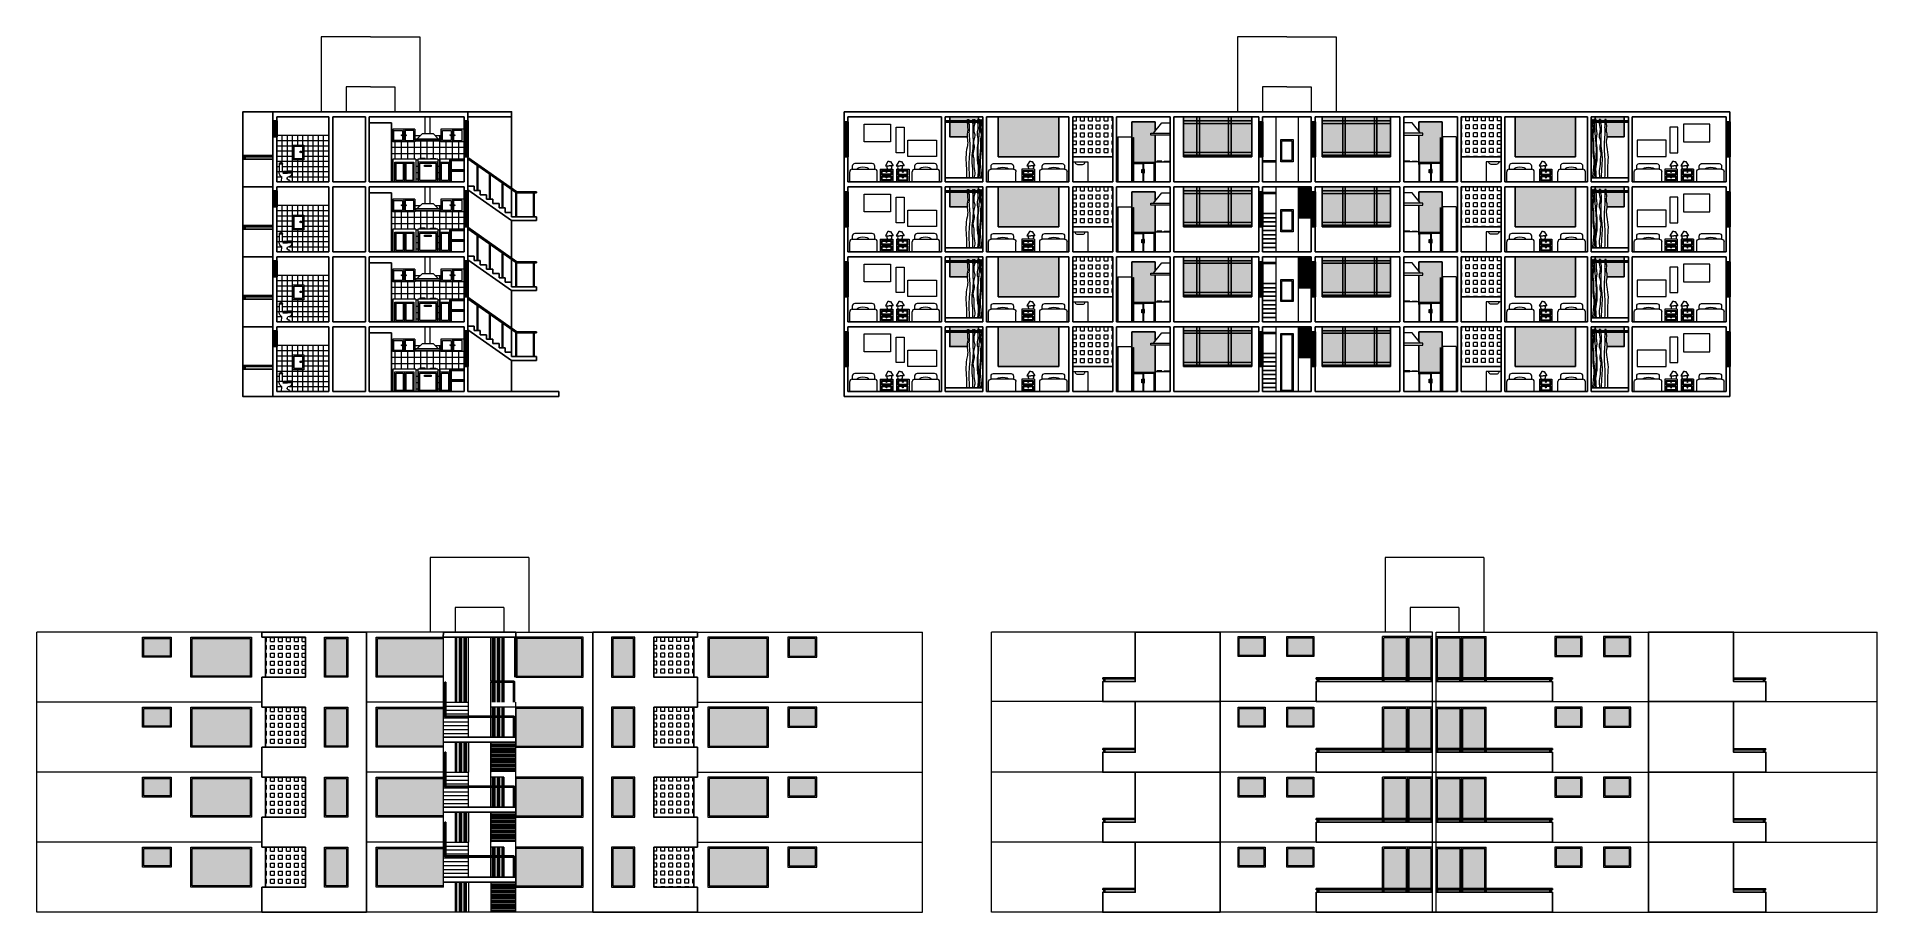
# Model space of a CAD drawing. Header units: millimetres. Extents: x 287 to 445, y 520 to 576.
# Drawn here: x 371.1 to 444.8, y 520.5 to 555.5 of the extents above; entities that cross this region are included whole.
import ezdxf

# ---------------------------------------------------------------- set-up
doc = ezdxf.new("R2010")
doc.units = ezdxf.units.MM
doc.header["$LTSCALE"] = 0.015
for name, color, linetype in [('01 Corte', 10, 'Continuous'), ('02 PrimerPlano', 50, 'Continuous'), ('03 SegundoPlano', 81, 'Continuous'), ('04 TercerPlano', 121, 'Continuous')]:
    doc.layers.add(name, color=color, linetype=linetype)
for name, color, linetype, lineweight in [('Muebles', 11, 'Continuous', 20), ('Muros', 41, 'Continuous', 60), ('Muros Bajos', 20, 'Continuous', 30), ('Proyecciones', 46, 'Continuous', 0), ('Puertas', 31, 'Continuous', 20), ('Texturas', 38, 'Continuous', 0), ('Ventanas', 130, 'Continuous', 20)]:
    doc.layers.add(name, color=color, linetype=linetype, lineweight=lineweight)
pattern_1 = [(90, (-24.99358, 11.89692), (-0.1905, 1e-17), []), (90, (-24.96183, 11.92867), (-0.1905, 1e-17), []), (90, (-24.93008, 11.96042), (-0.1905, 1e-17), []), (90, (-24.89833, 11.99217), (-0.1905, 1e-17), [])]
pattern_2 = [(0, (58.22655, 36.24787), (0, 0.0635), [])]

# ---------------------------------------------------------------- blocks, each defined once
blk = doc.blocks.new('cama1')
at = {"layer": 'Muebles'}
for p, q in [((345.413, 516.994), (345.413, 517.394)), ((345.513, 517.494), (346.413, 517.494)), ((346.513, 516.994), (346.513, 517.394))]:
    blk.add_line(p, q, dxfattribs=at)
blk.add_lwpolyline([(345.513, 517.494), (346.413, 517.494), (346.413, 517.619, 0.414214), (346.313, 517.719), (345.613, 517.719, 0.414214), (345.513, 517.619)], format="xyb", close=True, dxfattribs=at)
for centre, start, end in [((345.513, 517.394), 90, 180), ((346.413, 517.394), 0, 90)]:
    blk.add_arc(centre, 0.1, start, end, dxfattribs=at)
blk.add_ellipse((345.941, 517.494), major_axis=(-0.239, 0), ratio=0.326087, start_param=3.141593, end_param=6.283185, dxfattribs=at)
blk = doc.blocks.new('cama 2')
at = {"layer": 'Muebles'}
for p, q in [((347.91, 516.994), (347.91, 517.394)), ((348.01, 517.494), (348.91, 517.494)), ((349.01, 516.994), (349.01, 517.394))]:
    blk.add_line(p, q, dxfattribs=at)
blk.add_lwpolyline([(348.01, 517.494), (348.91, 517.494), (348.91, 517.619, 0.414214), (348.81, 517.719), (348.11, 517.719, 0.414214), (348.01, 517.619)], format="xyb", close=True, dxfattribs=at)
for centre, start, end in [((348.01, 517.394), 90, 180), ((348.91, 517.394), 0, 90)]:
    blk.add_arc(centre, 0.1, start, end, dxfattribs=at)
blk.add_ellipse((348.439, 517.494), major_axis=(-0.239, 0), ratio=0.326087, start_param=3.141593, end_param=6.283185, dxfattribs=at)
blk = doc.blocks.new('mesanoche 01')
at = {"layer": 'Muebles'}
for p, q in [((346.636, 517.494), (347.135, 517.494)), ((346.636, 517.494), (346.636, 516.994)), ((347.085, 517.269), (346.686, 517.269)), ((347.085, 517.219), (346.686, 517.219)), ((347.135, 517.494), (347.135, 516.994))]:
    blk.add_line(p, q, dxfattribs=at)
for points in [[(346.686, 517.444), (347.085, 517.444), (347.085, 517.269), (346.686, 517.269)], [(346.686, 517.219), (347.085, 517.219), (347.085, 517.044), (346.686, 517.044)], [(346.711, 517.419), (347.06, 517.419), (347.06, 517.294), (346.711, 517.294)], [(346.711, 517.194), (347.06, 517.194), (347.06, 517.069), (346.711, 517.069)]]:
    blk.add_lwpolyline(points, close=True, dxfattribs=at)
for points in [[(346.994, 517.803), (346.943, 517.803), (346.838, 517.628), (346.994, 517.628)], [(346.994, 517.803), (347.045, 517.803), (347.15, 517.628), (346.994, 517.628)]]:
    blk.add_lwpolyline(points, dxfattribs=at)
for centre in [(346.885, 517.385), (346.885, 517.16)]:
    blk.add_circle(centre, 0.0197, dxfattribs=at)
for start, end in [(143.04136, 228.08415), (311.91585, 36.95864)]:
    blk.add_arc((346.995, 517.568), 0.1, start, end, dxfattribs=at)
blk = doc.blocks.new('mesanoche02')
at = {"layer": 'Muebles'}
for p, q in [((347.287, 517.494), (347.787, 517.494)), ((347.287, 517.494), (347.287, 516.994)), ((347.337, 517.269), (347.737, 517.269)), ((347.337, 517.219), (347.737, 517.219)), ((347.787, 517.494), (347.787, 516.994))]:
    blk.add_line(p, q, dxfattribs=at)
for points in [[(347.429, 517.803), (347.378, 517.803), (347.273, 517.628), (347.429, 517.628)], [(347.429, 517.803), (347.479, 517.803), (347.585, 517.628), (347.429, 517.628)]]:
    blk.add_lwpolyline(points, dxfattribs=at)
for points in [[(347.737, 517.444), (347.337, 517.444), (347.337, 517.269), (347.737, 517.269)], [(347.737, 517.219), (347.337, 517.219), (347.337, 517.044), (347.737, 517.044)], [(347.712, 517.419), (347.362, 517.419), (347.362, 517.294), (347.712, 517.294)], [(347.712, 517.194), (347.362, 517.194), (347.362, 517.069), (347.712, 517.069)]]:
    blk.add_lwpolyline(points, close=True, dxfattribs=at)
for centre in [(347.537, 517.385), (347.537, 517.16)]:
    blk.add_circle(centre, 0.0197, dxfattribs=at)
for start, end in [(143.04136, 228.08415), (311.91585, 36.95864)]:
    blk.add_arc((347.427, 517.568), 0.1, start, end, dxfattribs=at)
blk = doc.blocks.new('inodorolateral')
at = {"layer": 'Muebles', "linetype": 'ByBlock'}
for p, q in [((463.96, 508.672), (463.937, 508.626)), ((463.937, 508.626), (464.121, 508.626)), ((463.972, 508.672), (463.96, 508.672)), ((463.965, 508.7), (464.121, 508.7)), ((463.965, 508.682), (463.965, 508.7)), ((464.121, 508.682), (463.965, 508.682)), ((463.977, 508.672), (464.12, 508.672)), ((464.277, 508.7), (464.121, 508.7)), ((464.121, 508.682), (464.277, 508.682)), ((464.264, 508.672), (464.121, 508.672)), ((464.304, 508.626), (464.121, 508.626)), ((464.314, 508.692), (464.264, 508.672)), ((464.269, 508.672), (464.282, 508.672)), ((464.277, 508.682), (464.277, 508.7)), ((464.282, 508.672), (464.304, 508.626)), ((464.337, 509.014), (464.314, 509.007)), ((464.314, 509.007), (464.317, 508.984)), ((464.337, 509.014), (464.436, 509.014)), ((464.356, 508.473), (464.369, 508.282)), ((464.377, 509.029), (464.397, 509.029)), ((464.377, 509.014), (464.377, 509.029)), ((464.397, 509.029), (464.397, 509.014)), ((464.436, 509.014), (464.459, 509.007)), ((464.45, 508.626), (464.45, 508.69)), ((464.459, 509.007), (464.456, 508.984)), ((464.02, 508.323), (464.017, 508.282)), ((464.017, 508.282), (464.12, 508.282)), ((464.369, 508.282), (464.121, 508.282))]:
    blk.add_line(p, q, dxfattribs=at)
blk.add_lwpolyline([(464.317, 508.984), (464.456, 508.984), (464.456, 508.69), (464.317, 508.69)], close=True, dxfattribs=at)
for centre, radius, start, end in [((464.118, 508.647), 0.183, 186.52651, 265.52587), ((464.378, 508.475), 0.022, 122.55885, 184.33181), ((464.268, 508.647), 0.183, 302.55885, 353.47349)]:
    blk.add_arc(centre, radius, start, end, dxfattribs=at)
blk.add_spline([(464.02, 508.323), (464.076, 508.354), (464.132, 508.383), (464.104, 508.465)], degree=3, dxfattribs=at)

msp = doc.modelspace()

# ---------------------------------------------------------------- hatches: boundary and pattern name
at = {"layer": '03 SegundoPlano'}
h = msp.add_hatch(dxfattribs=at)
h.set_pattern_fill('LINE', color=256, scale=0.02, style=0)
h.set_pattern_definition(pattern_2)
h.paths.add_polyline_path([(422.116, 549.522), (421.591, 549.522), (421.591, 548.282), (422.116, 548.282)])
h = msp.add_hatch(dxfattribs=at)
h.set_pattern_fill('LINE', color=256, scale=0.02, style=0)
h.set_pattern_definition(pattern_2)
h.paths.add_polyline_path([(422.116, 546.722), (421.591, 546.722), (421.591, 545.482), (422.116, 545.482)])
h = msp.add_hatch(dxfattribs=at)
h.set_pattern_fill('LINE', color=256, scale=0.02, style=0)
h.set_pattern_definition(pattern_2)
h.paths.add_polyline_path([(422.116, 543.922), (421.591, 543.922), (421.591, 542.682), (422.116, 542.682)])
at = {"layer": 'Muebles'}
h = msp.add_hatch(color=18, dxfattribs=at)
h.set_gradient(rotation=180, one_color=1, tint=1, name='INVCURVED')
edge = h.paths.add_edge_path()
edge.add_spline(control_points=[(408.334, 551.522), (408.332, 551.548), (408.328, 551.634), (408.386, 551.785), (408.341, 551.94), (408.361, 552.032), (408.366, 552.056)], knot_values=[0, 0, 0, 0, 0.079491, 0.259468, 0.465162, 0.539063, 0.539063, 0.539063, 0.539063], degree=3, periodic=0)
edge.add_line((408.366, 552.056), (408.357, 552.056))
edge.add_line((408.357, 552.056), (408.357, 552.108))
edge.add_line((408.357, 552.108), (407.642, 552.108))
edge.add_line((407.642, 552.108), (407.642, 551.522))
edge.add_line((407.642, 551.522), (408.334, 551.522))
h.paths.add_polyline_path([(408.357, 552.21), (408.375, 552.21), (408.375, 552.158), (408.391, 552.158), (408.391, 552.21), (408.41, 552.21), (408.41, 552.158), (408.569, 552.158), (408.569, 552.21), (408.588, 552.21), (408.588, 552.158), (408.622, 552.158), (408.622, 552.21), (408.641, 552.21), (408.641, 552.158), (408.76, 552.158), (408.76, 552.21), (408.779, 552.21), (408.779, 552.158), (408.798, 552.158), (408.798, 552.322), (407.642, 552.322), (407.642, 552.158), (408.357, 552.158)])
h = msp.add_hatch(color=18, dxfattribs=at)
h.set_gradient(rotation=180, one_color=1, tint=1, name='INVCURVED')
h.paths.add_polyline_path([(412.004, 552.322), (409.584, 552.322), (409.584, 550.722), (412.004, 550.722)])
h = msp.add_hatch(color=18, dxfattribs=at)
h.set_gradient(rotation=180, one_color=1, tint=1, name='INVCURVED')
h.paths.add_polyline_path([(415.695, 551.667), (415.797, 551.667), (415.861, 551.747), (415.861, 552.122), (414.933, 552.122), (414.933, 550.487), (414.988, 550.487), (414.988, 551.487), (414.998, 551.487), (414.998, 550.487), (415.847, 550.487), (415.847, 550.508), (415.861, 550.508), (415.861, 551.581), (415.695, 551.581)])
h = msp.add_hatch(color=18, dxfattribs=at)
h.set_gradient(rotation=180, one_color=1, tint=1, name='INVCURVED')
h.paths.add_polyline_path([(417.537, 552.322), (417, 552.322), (417, 552.158), (417.537, 552.158)])
h.paths.add_polyline_path([(418.807, 552.322), (417.637, 552.322), (417.637, 552.158), (418.807, 552.158)])
h.paths.add_polyline_path([(419.737, 552.322), (418.907, 552.322), (418.907, 552.158), (419.737, 552.158)])
h = msp.add_hatch(color=18, dxfattribs=at)
h.set_gradient(rotation=180, one_color=1, tint=1, name='INVCURVED')
h.paths.add_polyline_path([(417.537, 552.058), (417, 552.058), (417, 550.888), (417.537, 550.888)])
h.paths.add_polyline_path([(418.807, 552.058), (417.637, 552.058), (417.637, 550.888), (418.807, 550.888)])
h.paths.add_polyline_path([(419.737, 552.058), (418.907, 552.058), (418.907, 550.888), (419.737, 550.888)])
h = msp.add_hatch(color=18, dxfattribs=at)
h.set_gradient(rotation=180, one_color=1, tint=1, name='INVCURVED')
h.paths.add_polyline_path([(424.745, 552.322), (425.281, 552.322), (425.281, 552.158), (424.745, 552.158)])
h.paths.add_polyline_path([(423.475, 552.322), (424.645, 552.322), (424.645, 552.158), (423.475, 552.158)])
h.paths.add_polyline_path([(422.544, 552.322), (423.375, 552.322), (423.375, 552.158), (422.544, 552.158)])
h = msp.add_hatch(color=18, dxfattribs=at)
h.set_gradient(rotation=180, one_color=1, tint=1, name='INVCURVED')
h.paths.add_polyline_path([(424.745, 552.058), (425.281, 552.058), (425.281, 550.888), (424.745, 550.888)])
h.paths.add_polyline_path([(423.475, 552.058), (424.645, 552.058), (424.645, 550.888), (423.475, 550.888)])
h.paths.add_polyline_path([(422.544, 552.058), (423.375, 552.058), (423.375, 550.888), (422.544, 550.888)])
h = msp.add_hatch(color=18, dxfattribs=at)
h.set_gradient(rotation=180, one_color=1, tint=1, name='INVCURVED')
h.paths.add_polyline_path([(426.586, 551.667), (426.484, 551.667), (426.42, 551.747), (426.42, 552.122), (427.348, 552.122), (427.348, 550.487), (427.293, 550.487), (427.293, 551.487), (427.283, 551.487), (427.283, 550.487), (426.434, 550.487), (426.434, 550.508), (426.42, 550.508), (426.42, 551.581), (426.586, 551.581)])
h = msp.add_hatch(color=18, dxfattribs=at)
h.set_gradient(rotation=180, one_color=1, tint=1, name='INVCURVED')
h.paths.add_polyline_path([(430.277, 552.322), (432.697, 552.322), (432.697, 550.722), (430.277, 550.722)])
h = msp.add_hatch(color=18, dxfattribs=at)
h.set_gradient(rotation=180, one_color=1, tint=1, name='INVCURVED')
edge = h.paths.add_edge_path()
edge.add_spline(control_points=[(433.947, 551.522), (433.949, 551.548), (433.953, 551.634), (433.895, 551.785), (433.94, 551.94), (433.921, 552.032), (433.915, 552.056)], knot_values=[0, 0, 0, 0, 0.079491, 0.259468, 0.465162, 0.539063, 0.539063, 0.539063, 0.539063], degree=3, periodic=0)
edge.add_line((433.915, 552.056), (433.925, 552.056))
edge.add_line((433.925, 552.056), (433.925, 552.108))
edge.add_line((433.925, 552.108), (434.639, 552.108))
edge.add_line((434.639, 552.108), (434.639, 551.522))
edge.add_line((434.639, 551.522), (433.947, 551.522))
h.paths.add_polyline_path([(433.925, 552.21), (433.906, 552.21), (433.906, 552.158), (433.89, 552.158), (433.89, 552.21), (433.872, 552.21), (433.872, 552.158), (433.712, 552.158), (433.712, 552.21), (433.693, 552.21), (433.693, 552.158), (433.659, 552.158), (433.659, 552.21), (433.64, 552.21), (433.64, 552.158), (433.521, 552.158), (433.521, 552.21), (433.503, 552.21), (433.503, 552.158), (433.483, 552.158), (433.483, 552.322), (434.639, 552.322), (434.639, 552.158), (433.925, 552.158)])
h = msp.add_hatch(color=18, dxfattribs=at)
h.set_gradient(rotation=180, one_color=1, tint=1, name='INVCURVED')
h.paths.add_polyline_path([(417.537, 550.788), (417, 550.788), (417, 550.722), (417.537, 550.722)])
h.paths.add_polyline_path([(418.807, 550.788), (417.637, 550.788), (417.637, 550.722), (418.807, 550.722)])
h.paths.add_polyline_path([(419.737, 550.788), (418.907, 550.788), (418.907, 550.722), (419.737, 550.722)])
h = msp.add_hatch(color=18, dxfattribs=at)
h.set_gradient(rotation=180, one_color=1, tint=1, name='INVCURVED')
h.paths.add_polyline_path([(424.745, 550.788), (425.281, 550.788), (425.281, 550.722), (424.745, 550.722)])
h.paths.add_polyline_path([(423.475, 550.788), (424.645, 550.788), (424.645, 550.722), (423.475, 550.722)])
h.paths.add_polyline_path([(422.544, 550.788), (423.375, 550.788), (423.375, 550.722), (422.544, 550.722)])
h = msp.add_hatch(color=18, dxfattribs=at)
h.set_gradient(rotation=180, one_color=1, tint=1, name='INVCURVED')
edge = h.paths.add_edge_path()
edge.add_spline(control_points=[(408.334, 548.722), (408.332, 548.748), (408.328, 548.834), (408.386, 548.985), (408.341, 549.14), (408.361, 549.232), (408.366, 549.256)], knot_values=[0, 0, 0, 0, 0.079491, 0.259468, 0.465162, 0.539063, 0.539063, 0.539063, 0.539063], degree=3, periodic=0)
edge.add_line((408.366, 549.256), (408.357, 549.256))
edge.add_line((408.357, 549.256), (408.357, 549.308))
edge.add_line((408.357, 549.308), (407.642, 549.308))
edge.add_line((407.642, 549.308), (407.642, 548.722))
edge.add_line((407.642, 548.722), (408.334, 548.722))
h.paths.add_polyline_path([(408.357, 549.41), (408.375, 549.41), (408.375, 549.358), (408.391, 549.358), (408.391, 549.41), (408.41, 549.41), (408.41, 549.358), (408.569, 549.358), (408.569, 549.41), (408.588, 549.41), (408.588, 549.358), (408.622, 549.358), (408.622, 549.41), (408.641, 549.41), (408.641, 549.358), (408.76, 549.358), (408.76, 549.41), (408.779, 549.41), (408.779, 549.358), (408.798, 549.358), (408.798, 549.522), (407.642, 549.522), (407.642, 549.358), (408.357, 549.358)])
h = msp.add_hatch(color=18, dxfattribs=at)
h.set_gradient(rotation=180, one_color=1, tint=1, name='INVCURVED')
h.paths.add_polyline_path([(412.004, 549.522), (409.584, 549.522), (409.584, 547.922), (412.004, 547.922)])
h = msp.add_hatch(color=18, dxfattribs=at)
h.set_gradient(rotation=180, one_color=1, tint=1, name='INVCURVED')
h.paths.add_polyline_path([(415.695, 548.867), (415.797, 548.867), (415.861, 548.947), (415.861, 549.322), (414.933, 549.322), (414.933, 547.687), (414.988, 547.687), (414.988, 548.687), (414.998, 548.687), (414.998, 547.687), (415.847, 547.687), (415.847, 547.708), (415.861, 547.708), (415.861, 548.781), (415.695, 548.781)])
h = msp.add_hatch(color=18, dxfattribs=at)
h.set_gradient(rotation=180, one_color=1, tint=1, name='INVCURVED')
h.paths.add_polyline_path([(417.537, 549.522), (417, 549.522), (417, 549.358), (417.537, 549.358)])
h.paths.add_polyline_path([(418.807, 549.522), (417.637, 549.522), (417.637, 549.358), (418.807, 549.358)])
h.paths.add_polyline_path([(419.737, 549.522), (418.907, 549.522), (418.907, 549.358), (419.737, 549.358)])
h = msp.add_hatch(color=18, dxfattribs=at)
h.set_gradient(rotation=180, one_color=1, tint=1, name='INVCURVED')
h.paths.add_polyline_path([(417.537, 549.258), (417, 549.258), (417, 548.088), (417.537, 548.088)])
h.paths.add_polyline_path([(418.807, 549.258), (417.637, 549.258), (417.637, 548.088), (418.807, 548.088)])
h.paths.add_polyline_path([(419.737, 549.258), (418.907, 549.258), (418.907, 548.088), (419.737, 548.088)])
h = msp.add_hatch(color=18, dxfattribs=at)
h.set_gradient(rotation=180, one_color=1, tint=1, name='INVCURVED')
h.paths.add_polyline_path([(424.745, 549.522), (425.281, 549.522), (425.281, 549.358), (424.745, 549.358)])
h.paths.add_polyline_path([(423.475, 549.522), (424.645, 549.522), (424.645, 549.358), (423.475, 549.358)])
h.paths.add_polyline_path([(422.544, 549.522), (423.375, 549.522), (423.375, 549.358), (422.544, 549.358)])
h = msp.add_hatch(color=18, dxfattribs=at)
h.set_gradient(rotation=180, one_color=1, tint=1, name='INVCURVED')
h.paths.add_polyline_path([(424.745, 549.258), (425.281, 549.258), (425.281, 548.088), (424.745, 548.088)])
h.paths.add_polyline_path([(423.475, 549.258), (424.645, 549.258), (424.645, 548.088), (423.475, 548.088)])
h.paths.add_polyline_path([(422.544, 549.258), (423.375, 549.258), (423.375, 548.088), (422.544, 548.088)])
h = msp.add_hatch(color=18, dxfattribs=at)
h.set_gradient(rotation=180, one_color=1, tint=1, name='INVCURVED')
h.paths.add_polyline_path([(426.586, 548.867), (426.484, 548.867), (426.42, 548.947), (426.42, 549.322), (427.348, 549.322), (427.348, 547.687), (427.293, 547.687), (427.293, 548.687), (427.283, 548.687), (427.283, 547.687), (426.434, 547.687), (426.434, 547.708), (426.42, 547.708), (426.42, 548.781), (426.586, 548.781)])
h = msp.add_hatch(color=18, dxfattribs=at)
h.set_gradient(rotation=180, one_color=1, tint=1, name='INVCURVED')
h.paths.add_polyline_path([(430.277, 549.522), (432.697, 549.522), (432.697, 547.922), (430.277, 547.922)])
h = msp.add_hatch(color=18, dxfattribs=at)
h.set_gradient(rotation=180, one_color=1, tint=1, name='INVCURVED')
edge = h.paths.add_edge_path()
edge.add_spline(control_points=[(433.947, 548.722), (433.949, 548.748), (433.953, 548.834), (433.895, 548.985), (433.94, 549.14), (433.921, 549.232), (433.915, 549.256)], knot_values=[0, 0, 0, 0, 0.079491, 0.259468, 0.465162, 0.539063, 0.539063, 0.539063, 0.539063], degree=3, periodic=0)
edge.add_line((433.915, 549.256), (433.925, 549.256))
edge.add_line((433.925, 549.256), (433.925, 549.308))
edge.add_line((433.925, 549.308), (434.639, 549.308))
edge.add_line((434.639, 549.308), (434.639, 548.722))
edge.add_line((434.639, 548.722), (433.947, 548.722))
h.paths.add_polyline_path([(433.925, 549.41), (433.906, 549.41), (433.906, 549.358), (433.89, 549.358), (433.89, 549.41), (433.872, 549.41), (433.872, 549.358), (433.712, 549.358), (433.712, 549.41), (433.693, 549.41), (433.693, 549.358), (433.659, 549.358), (433.659, 549.41), (433.64, 549.41), (433.64, 549.358), (433.521, 549.358), (433.521, 549.41), (433.503, 549.41), (433.503, 549.358), (433.483, 549.358), (433.483, 549.522), (434.639, 549.522), (434.639, 549.358), (433.925, 549.358)])
h = msp.add_hatch(color=18, dxfattribs=at)
h.set_gradient(rotation=180, one_color=1, tint=1, name='INVCURVED')
h.paths.add_polyline_path([(417.537, 547.988), (417, 547.988), (417, 547.922), (417.537, 547.922)])
h.paths.add_polyline_path([(418.807, 547.988), (417.637, 547.988), (417.637, 547.922), (418.807, 547.922)])
h.paths.add_polyline_path([(419.737, 547.988), (418.907, 547.988), (418.907, 547.922), (419.737, 547.922)])
h = msp.add_hatch(color=18, dxfattribs=at)
h.set_gradient(rotation=180, one_color=1, tint=1, name='INVCURVED')
h.paths.add_polyline_path([(424.745, 547.988), (425.281, 547.988), (425.281, 547.922), (424.745, 547.922)])
h.paths.add_polyline_path([(423.475, 547.988), (424.645, 547.988), (424.645, 547.922), (423.475, 547.922)])
h.paths.add_polyline_path([(422.544, 547.988), (423.375, 547.988), (423.375, 547.922), (422.544, 547.922)])
h = msp.add_hatch(color=18, dxfattribs=at)
h.set_gradient(rotation=180, one_color=1, tint=1, name='INVCURVED')
edge = h.paths.add_edge_path()
edge.add_spline(control_points=[(408.334, 545.922), (408.332, 545.948), (408.328, 546.034), (408.386, 546.185), (408.341, 546.34), (408.361, 546.432), (408.366, 546.456)], knot_values=[0, 0, 0, 0, 0.079491, 0.259468, 0.465162, 0.539063, 0.539063, 0.539063, 0.539063], degree=3, periodic=0)
edge.add_line((408.366, 546.456), (408.357, 546.456))
edge.add_line((408.357, 546.456), (408.357, 546.508))
edge.add_line((408.357, 546.508), (407.642, 546.508))
edge.add_line((407.642, 546.508), (407.642, 545.922))
edge.add_line((407.642, 545.922), (408.334, 545.922))
h.paths.add_polyline_path([(408.357, 546.61), (408.375, 546.61), (408.375, 546.558), (408.391, 546.558), (408.391, 546.61), (408.41, 546.61), (408.41, 546.558), (408.569, 546.558), (408.569, 546.61), (408.588, 546.61), (408.588, 546.558), (408.622, 546.558), (408.622, 546.61), (408.641, 546.61), (408.641, 546.558), (408.76, 546.558), (408.76, 546.61), (408.779, 546.61), (408.779, 546.558), (408.798, 546.558), (408.798, 546.722), (407.642, 546.722), (407.642, 546.558), (408.357, 546.558)])
h = msp.add_hatch(color=18, dxfattribs=at)
h.set_gradient(rotation=180, one_color=1, tint=1, name='INVCURVED')
h.paths.add_polyline_path([(412.004, 546.722), (409.584, 546.722), (409.584, 545.122), (412.004, 545.122)])
h = msp.add_hatch(color=18, dxfattribs=at)
h.set_gradient(rotation=180, one_color=1, tint=1, name='INVCURVED')
h.paths.add_polyline_path([(417.537, 546.722), (417, 546.722), (417, 546.558), (417.537, 546.558)])
h.paths.add_polyline_path([(418.807, 546.722), (417.637, 546.722), (417.637, 546.558), (418.807, 546.558)])
h.paths.add_polyline_path([(419.737, 546.722), (418.907, 546.722), (418.907, 546.558), (419.737, 546.558)])
h = msp.add_hatch(color=18, dxfattribs=at)
h.set_gradient(rotation=180, one_color=1, tint=1, name='INVCURVED')
h.paths.add_polyline_path([(424.745, 546.722), (425.281, 546.722), (425.281, 546.558), (424.745, 546.558)])
h.paths.add_polyline_path([(423.475, 546.722), (424.645, 546.722), (424.645, 546.558), (423.475, 546.558)])
h.paths.add_polyline_path([(422.544, 546.722), (423.375, 546.722), (423.375, 546.558), (422.544, 546.558)])
h = msp.add_hatch(color=18, dxfattribs=at)
h.set_gradient(rotation=180, one_color=1, tint=1, name='INVCURVED')
h.paths.add_polyline_path([(430.277, 546.722), (432.697, 546.722), (432.697, 545.122), (430.277, 545.122)])
h = msp.add_hatch(color=18, dxfattribs=at)
h.set_gradient(rotation=180, one_color=1, tint=1, name='INVCURVED')
edge = h.paths.add_edge_path()
edge.add_spline(control_points=[(433.947, 545.922), (433.949, 545.948), (433.953, 546.034), (433.895, 546.185), (433.94, 546.34), (433.921, 546.432), (433.915, 546.456)], knot_values=[0, 0, 0, 0, 0.079491, 0.259468, 0.465162, 0.539063, 0.539063, 0.539063, 0.539063], degree=3, periodic=0)
edge.add_line((433.915, 546.456), (433.925, 546.456))
edge.add_line((433.925, 546.456), (433.925, 546.508))
edge.add_line((433.925, 546.508), (434.639, 546.508))
edge.add_line((434.639, 546.508), (434.639, 545.922))
edge.add_line((434.639, 545.922), (433.947, 545.922))
h.paths.add_polyline_path([(433.925, 546.61), (433.906, 546.61), (433.906, 546.558), (433.89, 546.558), (433.89, 546.61), (433.872, 546.61), (433.872, 546.558), (433.712, 546.558), (433.712, 546.61), (433.693, 546.61), (433.693, 546.558), (433.659, 546.558), (433.659, 546.61), (433.64, 546.61), (433.64, 546.558), (433.521, 546.558), (433.521, 546.61), (433.503, 546.61), (433.503, 546.558), (433.483, 546.558), (433.483, 546.722), (434.639, 546.722), (434.639, 546.558), (433.925, 546.558)])
h = msp.add_hatch(color=18, dxfattribs=at)
h.set_gradient(rotation=180, one_color=1, tint=1, name='INVCURVED')
h.paths.add_polyline_path([(415.695, 546.067), (415.797, 546.067), (415.861, 546.147), (415.861, 546.522), (414.933, 546.522), (414.933, 544.887), (414.988, 544.887), (414.988, 545.887), (414.998, 545.887), (414.998, 544.887), (415.847, 544.887), (415.847, 544.908), (415.861, 544.908), (415.861, 545.981), (415.695, 545.981)])
h = msp.add_hatch(color=18, dxfattribs=at)
h.set_gradient(rotation=180, one_color=1, tint=1, name='INVCURVED')
h.paths.add_polyline_path([(417.537, 546.458), (417, 546.458), (417, 545.288), (417.537, 545.288)])
h.paths.add_polyline_path([(418.807, 546.458), (417.637, 546.458), (417.637, 545.288), (418.807, 545.288)])
h.paths.add_polyline_path([(419.737, 546.458), (418.907, 546.458), (418.907, 545.288), (419.737, 545.288)])
h = msp.add_hatch(color=18, dxfattribs=at)
h.set_gradient(rotation=180, one_color=1, tint=1, name='INVCURVED')
h.paths.add_polyline_path([(424.745, 546.458), (425.281, 546.458), (425.281, 545.288), (424.745, 545.288)])
h.paths.add_polyline_path([(423.475, 546.458), (424.645, 546.458), (424.645, 545.288), (423.475, 545.288)])
h.paths.add_polyline_path([(422.544, 546.458), (423.375, 546.458), (423.375, 545.288), (422.544, 545.288)])
h = msp.add_hatch(color=18, dxfattribs=at)
h.set_gradient(rotation=180, one_color=1, tint=1, name='INVCURVED')
h.paths.add_polyline_path([(426.586, 546.067), (426.484, 546.067), (426.42, 546.147), (426.42, 546.522), (427.348, 546.522), (427.348, 544.887), (427.293, 544.887), (427.293, 545.887), (427.283, 545.887), (427.283, 544.887), (426.434, 544.887), (426.434, 544.908), (426.42, 544.908), (426.42, 545.981), (426.586, 545.981)])
h = msp.add_hatch(color=18, dxfattribs=at)
h.set_gradient(rotation=180, one_color=1, tint=1, name='INVCURVED')
h.paths.add_polyline_path([(417.537, 545.188), (417, 545.188), (417, 545.122), (417.537, 545.122)])
h.paths.add_polyline_path([(418.807, 545.188), (417.637, 545.188), (417.637, 545.122), (418.807, 545.122)])
h.paths.add_polyline_path([(419.737, 545.188), (418.907, 545.188), (418.907, 545.122), (419.737, 545.122)])
h = msp.add_hatch(color=18, dxfattribs=at)
h.set_gradient(rotation=180, one_color=1, tint=1, name='INVCURVED')
h.paths.add_polyline_path([(424.745, 545.188), (425.281, 545.188), (425.281, 545.122), (424.745, 545.122)])
h.paths.add_polyline_path([(423.475, 545.188), (424.645, 545.188), (424.645, 545.122), (423.475, 545.122)])
h.paths.add_polyline_path([(422.544, 545.188), (423.375, 545.188), (423.375, 545.122), (422.544, 545.122)])
h = msp.add_hatch(color=18, dxfattribs=at)
h.set_gradient(rotation=180, one_color=1, tint=1, name='INVCURVED')
edge = h.paths.add_edge_path()
edge.add_spline(control_points=[(408.334, 543.122), (408.332, 543.148), (408.328, 543.234), (408.386, 543.385), (408.341, 543.54), (408.361, 543.632), (408.366, 543.656)], knot_values=[0, 0, 0, 0, 0.079491, 0.259468, 0.465162, 0.539063, 0.539063, 0.539063, 0.539063], degree=3, periodic=0)
edge.add_line((408.366, 543.656), (408.357, 543.656))
edge.add_line((408.357, 543.656), (408.357, 543.708))
edge.add_line((408.357, 543.708), (407.642, 543.708))
edge.add_line((407.642, 543.708), (407.642, 543.122))
edge.add_line((407.642, 543.122), (408.334, 543.122))
h.paths.add_polyline_path([(408.357, 543.81), (408.375, 543.81), (408.375, 543.758), (408.391, 543.758), (408.391, 543.81), (408.41, 543.81), (408.41, 543.758), (408.569, 543.758), (408.569, 543.81), (408.588, 543.81), (408.588, 543.758), (408.622, 543.758), (408.622, 543.81), (408.641, 543.81), (408.641, 543.758), (408.76, 543.758), (408.76, 543.81), (408.779, 543.81), (408.779, 543.758), (408.798, 543.758), (408.798, 543.922), (407.642, 543.922), (407.642, 543.758), (408.357, 543.758)])
h = msp.add_hatch(color=18, dxfattribs=at)
h.set_gradient(rotation=180, one_color=1, tint=1, name='INVCURVED')
h.paths.add_polyline_path([(412.004, 543.922), (409.584, 543.922), (409.584, 542.322), (412.004, 542.322)])
h = msp.add_hatch(color=18, dxfattribs=at)
h.set_gradient(rotation=180, one_color=1, tint=1, name='INVCURVED')
h.paths.add_polyline_path([(415.695, 543.267), (415.797, 543.267), (415.861, 543.347), (415.861, 543.722), (414.933, 543.722), (414.933, 542.087), (414.988, 542.087), (414.988, 543.087), (414.998, 543.087), (414.998, 542.087), (415.847, 542.087), (415.847, 542.108), (415.861, 542.108), (415.861, 543.181), (415.695, 543.181)])
h = msp.add_hatch(color=18, dxfattribs=at)
h.set_gradient(rotation=180, one_color=1, tint=1, name='INVCURVED')
h.paths.add_polyline_path([(417.537, 543.922), (417, 543.922), (417, 543.758), (417.537, 543.758)])
h.paths.add_polyline_path([(418.807, 543.922), (417.637, 543.922), (417.637, 543.758), (418.807, 543.758)])
h.paths.add_polyline_path([(419.737, 543.922), (418.907, 543.922), (418.907, 543.758), (419.737, 543.758)])
h = msp.add_hatch(color=18, dxfattribs=at)
h.set_gradient(rotation=180, one_color=1, tint=1, name='INVCURVED')
h.paths.add_polyline_path([(424.745, 543.922), (425.281, 543.922), (425.281, 543.758), (424.745, 543.758)])
h.paths.add_polyline_path([(423.475, 543.922), (424.645, 543.922), (424.645, 543.758), (423.475, 543.758)])
h.paths.add_polyline_path([(422.544, 543.922), (423.375, 543.922), (423.375, 543.758), (422.544, 543.758)])
h = msp.add_hatch(color=18, dxfattribs=at)
h.set_gradient(rotation=180, one_color=1, tint=1, name='INVCURVED')
h.paths.add_polyline_path([(426.586, 543.267), (426.484, 543.267), (426.42, 543.347), (426.42, 543.722), (427.348, 543.722), (427.348, 542.087), (427.293, 542.087), (427.293, 543.087), (427.283, 543.087), (427.283, 542.087), (426.434, 542.087), (426.434, 542.108), (426.42, 542.108), (426.42, 543.181), (426.586, 543.181)])
h = msp.add_hatch(color=18, dxfattribs=at)
h.set_gradient(rotation=180, one_color=1, tint=1, name='INVCURVED')
h.paths.add_polyline_path([(430.277, 543.922), (432.697, 543.922), (432.697, 542.322), (430.277, 542.322)])
h = msp.add_hatch(color=18, dxfattribs=at)
h.set_gradient(rotation=180, one_color=1, tint=1, name='INVCURVED')
edge = h.paths.add_edge_path()
edge.add_spline(control_points=[(433.947, 543.122), (433.949, 543.148), (433.953, 543.234), (433.895, 543.385), (433.94, 543.54), (433.921, 543.632), (433.915, 543.656)], knot_values=[0, 0, 0, 0, 0.079491, 0.259468, 0.465162, 0.539063, 0.539063, 0.539063, 0.539063], degree=3, periodic=0)
edge.add_line((433.915, 543.656), (433.925, 543.656))
edge.add_line((433.925, 543.656), (433.925, 543.708))
edge.add_line((433.925, 543.708), (434.639, 543.708))
edge.add_line((434.639, 543.708), (434.639, 543.122))
edge.add_line((434.639, 543.122), (433.947, 543.122))
h.paths.add_polyline_path([(433.925, 543.81), (433.906, 543.81), (433.906, 543.758), (433.89, 543.758), (433.89, 543.81), (433.872, 543.81), (433.872, 543.758), (433.712, 543.758), (433.712, 543.81), (433.693, 543.81), (433.693, 543.758), (433.659, 543.758), (433.659, 543.81), (433.64, 543.81), (433.64, 543.758), (433.521, 543.758), (433.521, 543.81), (433.503, 543.81), (433.503, 543.758), (433.483, 543.758), (433.483, 543.922), (434.639, 543.922), (434.639, 543.758), (433.925, 543.758)])
h = msp.add_hatch(color=18, dxfattribs=at)
h.set_gradient(rotation=180, one_color=1, tint=1, name='INVCURVED')
h.paths.add_polyline_path([(417.537, 543.658), (417, 543.658), (417, 542.488), (417.537, 542.488)])
h.paths.add_polyline_path([(418.807, 543.658), (417.637, 543.658), (417.637, 542.488), (418.807, 542.488)])
h.paths.add_polyline_path([(419.737, 543.658), (418.907, 543.658), (418.907, 542.488), (419.737, 542.488)])
h = msp.add_hatch(color=18, dxfattribs=at)
h.set_gradient(rotation=180, one_color=1, tint=1, name='INVCURVED')
h.paths.add_polyline_path([(424.745, 543.658), (425.281, 543.658), (425.281, 542.488), (424.745, 542.488)])
h.paths.add_polyline_path([(423.475, 543.658), (424.645, 543.658), (424.645, 542.488), (423.475, 542.488)])
h.paths.add_polyline_path([(422.544, 543.658), (423.375, 543.658), (423.375, 542.488), (422.544, 542.488)])
h = msp.add_hatch(color=18, dxfattribs=at)
h.set_gradient(rotation=180, one_color=1, tint=1, name='INVCURVED')
h.paths.add_polyline_path([(417.537, 542.388), (417, 542.388), (417, 542.322), (417.537, 542.322)])
h.paths.add_polyline_path([(418.807, 542.388), (417.637, 542.388), (417.637, 542.322), (418.807, 542.322)])
h.paths.add_polyline_path([(419.737, 542.388), (418.907, 542.388), (418.907, 542.322), (419.737, 542.322)])
h = msp.add_hatch(color=18, dxfattribs=at)
h.set_gradient(rotation=180, one_color=1, tint=1, name='INVCURVED')
h.paths.add_polyline_path([(424.745, 542.388), (425.281, 542.388), (425.281, 542.322), (424.745, 542.322)])
h.paths.add_polyline_path([(423.475, 542.388), (424.645, 542.388), (424.645, 542.322), (423.475, 542.322)])
h.paths.add_polyline_path([(422.544, 542.388), (423.375, 542.388), (423.375, 542.322), (422.544, 542.322)])
h = msp.add_hatch(color=5, dxfattribs=at)
h.set_gradient(color1=(0, 0, 255), one_color=1, tint=1, name='INVHEMISPHERICAL')
h.paths.add_polyline_path([(383.493, 531.44), (382.666, 531.44), (382.666, 529.94), (383.493, 529.94)])
h = msp.add_hatch(color=5, dxfattribs=at)
h.set_gradient(color1=(0, 0, 255), one_color=1, tint=1, name='INVHEMISPHERICAL')
h.paths.add_polyline_path([(387.369, 531.44), (384.732, 531.44), (384.732, 529.94), (387.369, 529.94)])
h = msp.add_hatch(color=5, dxfattribs=at)
h.set_gradient(color1=(0, 0, 255), one_color=1, tint=1, name='INVHEMISPHERICAL')
h.paths.add_polyline_path([(394.153, 531.44), (394.98, 531.44), (394.98, 529.94), (394.153, 529.94)])
h = msp.add_hatch(color=5, dxfattribs=at)
h.set_gradient(color1=(0, 0, 255), one_color=1, tint=1, name='INVHEMISPHERICAL')
h.paths.add_polyline_path([(383.493, 528.64), (382.666, 528.64), (382.666, 527.14), (383.493, 527.14)])
h = msp.add_hatch(color=5, dxfattribs=at)
h.set_gradient(color1=(0, 0, 255), one_color=1, tint=1, name='INVHEMISPHERICAL')
h.paths.add_polyline_path([(394.153, 528.64), (394.98, 528.64), (394.98, 527.14), (394.153, 527.14)])
h = msp.add_hatch(dxfattribs=at)
h.set_pattern_fill('LINE', color=256, scale=0.018, style=0)
h.set_pattern_definition([(0, (-24.993576, 17.49692), (0, 0.05715), [])])
h.paths.add_polyline_path([(390.273, 527.29), (389.273, 527.29), (389.273, 526.09), (390.273, 526.09)])
h = msp.add_hatch(color=5, dxfattribs=at)
h.set_gradient(color1=(0, 0, 255), one_color=1, tint=1, name='INVHEMISPHERICAL')
h.paths.add_polyline_path([(383.493, 525.84), (382.666, 525.84), (382.666, 524.34), (383.493, 524.34)])
h = msp.add_hatch(color=5, dxfattribs=at)
h.set_gradient(color1=(0, 0, 255), one_color=1, tint=1, name='INVHEMISPHERICAL')
h.paths.add_polyline_path([(394.153, 525.84), (394.98, 525.84), (394.98, 524.34), (394.153, 524.34)])
h = msp.add_hatch(dxfattribs=at)
h.set_pattern_fill('LINE', color=256, scale=0.018, style=0)
h.set_pattern_definition([(0, (-24.993576, 14.69692), (0, 0.05715), [])])
h.paths.add_polyline_path([(390.273, 524.49), (389.273, 524.49), (389.273, 523.29), (390.273, 523.29)])
h = msp.add_hatch(color=5, dxfattribs=at)
h.set_gradient(color1=(0, 0, 255), one_color=1, tint=1, name='INVHEMISPHERICAL')
h.paths.add_polyline_path([(383.493, 523.04), (382.666, 523.04), (382.666, 521.54), (383.493, 521.54)])
h = msp.add_hatch(color=5, dxfattribs=at)
h.set_gradient(color1=(0, 0, 255), one_color=1, tint=1, name='INVHEMISPHERICAL')
h.paths.add_polyline_path([(394.153, 523.04), (394.98, 523.04), (394.98, 521.54), (394.153, 521.54)])
h = msp.add_hatch(dxfattribs=at)
h.set_pattern_fill('LINE', color=256, scale=0.018, style=0)
h.set_pattern_definition([(0, (-24.993576, 11.89692), (0, 0.05715), [])])
h.paths.add_polyline_path([(390.273, 521.69), (389.273, 521.69), (389.273, 520.49), (390.273, 520.49)])
at = {"layer": 'Proyecciones'}
h = msp.add_hatch(dxfattribs=at)
h.set_pattern_fill('SQUARE', color=256, scale=0.05, style=0)
h.set_pattern_definition([(0, (58.22655, 32.72835), (0, 0.15875), [0.15875, -0.15875]), (90, (58.22655, 32.72835), (-0.15875, 1e-17), [0.15875, -0.15875])])
h.paths.add_polyline_path([(414.165, 552.322), (412.565, 552.322), (412.565, 550.722), (414.165, 550.722)])
h = msp.add_hatch(dxfattribs=at)
h.set_pattern_fill('SQUARE', color=256, scale=0.05, style=0)
h.set_pattern_definition([(180, (784.05455, 32.72835), (0, 0.15875), [0.15875, -0.15875]), (90, (784.05455, 32.72835), (0.15875, 1e-17), [0.15875, -0.15875])])
h.paths.add_polyline_path([(428.116, 552.322), (429.716, 552.322), (429.716, 550.722), (428.116, 550.722)])
h = msp.add_hatch(dxfattribs=at)
h.set_pattern_fill('SQUARE', color=256, scale=0.05, style=0)
h.set_pattern_definition([(0, (58.22655, 29.92835), (0, 0.15875), [0.15875, -0.15875]), (90, (58.22655, 29.92835), (-0.15875, 1e-17), [0.15875, -0.15875])])
h.paths.add_polyline_path([(414.165, 549.522), (412.565, 549.522), (412.565, 547.922), (414.165, 547.922)])
h = msp.add_hatch(dxfattribs=at)
h.set_pattern_fill('SQUARE', color=256, scale=0.05, style=0)
h.set_pattern_definition([(180, (784.05455, 29.92835), (0, 0.15875), [0.15875, -0.15875]), (90, (784.05455, 29.92835), (0.15875, 1e-17), [0.15875, -0.15875])])
h.paths.add_polyline_path([(428.116, 549.522), (429.716, 549.522), (429.716, 547.922), (428.116, 547.922)])
h = msp.add_hatch(dxfattribs=at)
h.set_pattern_fill('SQUARE', color=256, scale=0.05, style=0)
h.set_pattern_definition([(0, (58.22655, 27.12835), (0, 0.15875), [0.15875, -0.15875]), (90, (58.22655, 27.12835), (-0.15875, 1e-17), [0.15875, -0.15875])])
h.paths.add_polyline_path([(414.165, 546.722), (412.565, 546.722), (412.565, 545.122), (414.165, 545.122)])
h = msp.add_hatch(dxfattribs=at)
h.set_pattern_fill('SQUARE', color=256, scale=0.05, style=0)
h.set_pattern_definition([(180, (784.05455, 27.12835), (0, 0.15875), [0.15875, -0.15875]), (90, (784.05455, 27.12835), (0.15875, 1e-17), [0.15875, -0.15875])])
h.paths.add_polyline_path([(428.116, 546.722), (429.716, 546.722), (429.716, 545.122), (428.116, 545.122)])
h = msp.add_hatch(dxfattribs=at)
h.set_pattern_fill('SQUARE', color=256, scale=0.05, style=0)
h.set_pattern_definition([(0, (58.22655, 24.32835), (0, 0.15875), [0.15875, -0.15875]), (90, (58.22655, 24.32835), (-0.15875, 1e-17), [0.15875, -0.15875])])
h.paths.add_polyline_path([(414.165, 543.922), (412.565, 543.922), (412.565, 542.322), (414.165, 542.322)])
h = msp.add_hatch(dxfattribs=at)
h.set_pattern_fill('SQUARE', color=256, scale=0.05, style=0)
h.set_pattern_definition([(180, (784.05455, 24.32835), (0, 0.15875), [0.15875, -0.15875]), (90, (784.05455, 24.32835), (0.15875, 1e-17), [0.15875, -0.15875])])
h.paths.add_polyline_path([(428.116, 543.922), (429.716, 543.922), (429.716, 542.322), (428.116, 542.322)])
at = {"layer": 'Texturas'}
h = msp.add_hatch(dxfattribs=at)
h.set_pattern_fill('NET,_O', color=256, scale=0.065)
h.set_pattern_definition([(0, (-4.17344, 41.41516), (0, 0.206375), []), (90, (-4.17344, 41.41516), (-0.206375, 1e-17), [])])
edge = h.paths.add_edge_path()
edge.add_line((382.79, 551.572), (380.699, 551.572))
edge.add_line((380.699, 551.572), (380.699, 551.522))
edge.add_line((380.699, 551.522), (380.699, 549.722))
edge.add_line((380.699, 549.722), (380.881, 549.722))
edge.add_line((380.881, 549.722), (380.894, 549.918))
edge.add_arc((380.872, 549.92), 0.022, 356.70587, 417.44115)
edge.add_arc((380.982, 550.092), 0.183, 186.52651, 237.44115, ccw=False)
edge.add_line((380.801, 550.071), (380.801, 550.135))
edge.add_line((380.801, 550.135), (380.794, 550.135))
edge.add_line((380.794, 550.135), (380.794, 550.429))
edge.add_line((380.794, 550.429), (380.791, 550.452))
edge.add_line((380.791, 550.452), (380.814, 550.459))
edge.add_line((380.814, 550.459), (380.853, 550.459))
edge.add_line((380.853, 550.459), (380.853, 550.474))
edge.add_line((380.853, 550.474), (380.873, 550.474))
edge.add_line((380.873, 550.474), (380.873, 550.459))
edge.add_line((380.873, 550.459), (380.913, 550.459))
edge.add_line((380.913, 550.459), (380.936, 550.452))
edge.add_line((380.936, 550.452), (380.934, 550.429))
edge.add_line((380.934, 550.429), (380.934, 550.138))
edge.add_line((380.934, 550.138), (380.986, 550.117))
edge.add_line((380.986, 550.117), (381.13, 550.117))
edge.add_line((381.13, 550.117), (381.13, 550.117))
edge.add_line((381.13, 550.117), (381.273, 550.117))
edge.add_line((381.273, 550.117), (381.291, 550.117))
edge.add_line((381.291, 550.117), (381.314, 550.071))
edge.add_arc((381.132, 550.092), 0.183, 274.47413, 353.47349, ccw=False)
edge.add_spline(control_points=[(381.146, 549.91), (381.126, 549.878), (381.092, 549.823), (381.179, 549.801), (381.213, 549.779), (381.23, 549.768)], knot_values=[0, 0, 0, 0, 0.086769, 0.149906, 0.21387, 0.21387, 0.21387, 0.21387], degree=3, periodic=0)
edge.add_line((381.23, 549.768), (381.233, 549.722))
edge.add_line((381.233, 549.722), (382.79, 549.722))
edge.add_line((382.79, 549.722), (382.79, 551.572))
h.paths.add_polyline_path([(381.781, 550.593), (381.349, 550.593), (381.349, 551.19), (381.781, 551.19)], flags=16)
h.paths.add_polyline_path([(381.731, 550.643), (381.399, 550.643), (381.399, 551.14), (381.731, 551.14)], flags=0)
h.paths.add_polyline_path([(381.632, 550.916, -1), (381.698, 550.916, -1)], flags=0)
h.paths.add_polyline_path([(381.286, 550.145), (381.286, 550.127), (381.13, 550.127), (380.974, 550.127), (380.974, 550.145), (381.13, 550.145)], flags=16)
h = msp.add_hatch(dxfattribs=at)
h.set_pattern_fill('NET', color=256, scale=0.08, style=0)
h.set_pattern_definition([(0, (49.65868, 36.24787), (0, 0.254), []), (90, (49.65868, 36.24787), (-0.254, 2e-17), [])])
h.paths.add_polyline_path([(388.199, 551.322), (387.266, 551.322), (387.266, 551.572), (387.043, 551.572), (387.169, 551.445), (387.226, 551.445), (387.226, 551.366), (386.269, 551.366), (386.269, 551.445), (386.326, 551.445), (386.452, 551.572), (386.232, 551.572), (386.232, 551.322), (385.343, 551.322), (385.343, 551.572), (385.299, 551.572), (385.299, 549.722), (385.343, 549.722), (385.343, 550.622), (386.269, 550.622), (386.269, 549.722), (386.345, 549.722), (386.345, 550.622), (387.153, 550.622), (387.153, 549.722), (387.229, 549.722), (387.229, 550.622), (387.629, 550.622), (388.199, 550.622), (388.199, 550.722)])
h.paths.add_polyline_path([(386.862, 550.658), (387.064, 550.658), (387.064, 550.633), (386.862, 550.633)], flags=16)
h.paths.add_polyline_path([(386.636, 550.658), (386.636, 550.633), (386.435, 550.633), (386.435, 550.658)], flags=16)
h = msp.add_hatch(dxfattribs=at)
h.set_pattern_fill('NET,_O', color=256, scale=0.065)
h.set_pattern_definition([(0, (-4.17344, 38.61516), (0, 0.206375), []), (90, (-4.17344, 38.61516), (-0.206375, 1e-17), [])])
edge = h.paths.add_edge_path()
edge.add_line((382.79, 548.772), (380.699, 548.772))
edge.add_line((380.699, 548.772), (380.699, 548.722))
edge.add_line((380.699, 548.722), (380.699, 546.922))
edge.add_line((380.699, 546.922), (380.881, 546.922))
edge.add_line((380.881, 546.922), (380.894, 547.118))
edge.add_arc((380.872, 547.12), 0.022, 356.70587, 417.44115)
edge.add_arc((380.982, 547.292), 0.183, 186.52651, 237.44115, ccw=False)
edge.add_line((380.801, 547.271), (380.801, 547.335))
edge.add_line((380.801, 547.335), (380.794, 547.335))
edge.add_line((380.794, 547.335), (380.794, 547.629))
edge.add_line((380.794, 547.629), (380.791, 547.652))
edge.add_line((380.791, 547.652), (380.814, 547.659))
edge.add_line((380.814, 547.659), (380.853, 547.659))
edge.add_line((380.853, 547.659), (380.853, 547.674))
edge.add_line((380.853, 547.674), (380.873, 547.674))
edge.add_line((380.873, 547.674), (380.873, 547.659))
edge.add_line((380.873, 547.659), (380.913, 547.659))
edge.add_line((380.913, 547.659), (380.936, 547.652))
edge.add_line((380.936, 547.652), (380.934, 547.629))
edge.add_line((380.934, 547.629), (380.934, 547.338))
edge.add_line((380.934, 547.338), (380.986, 547.317))
edge.add_line((380.986, 547.317), (381.13, 547.317))
edge.add_line((381.13, 547.317), (381.13, 547.317))
edge.add_line((381.13, 547.317), (381.273, 547.317))
edge.add_line((381.273, 547.317), (381.291, 547.317))
edge.add_line((381.291, 547.317), (381.314, 547.271))
edge.add_arc((381.132, 547.292), 0.183, 274.47413, 353.47349, ccw=False)
edge.add_spline(control_points=[(381.146, 547.11), (381.126, 547.078), (381.092, 547.023), (381.179, 547.001), (381.213, 546.979), (381.23, 546.968)], knot_values=[0, 0, 0, 0, 0.086769, 0.149906, 0.21387, 0.21387, 0.21387, 0.21387], degree=3, periodic=0)
edge.add_line((381.23, 546.968), (381.233, 546.922))
edge.add_line((381.233, 546.922), (382.79, 546.922))
edge.add_line((382.79, 546.922), (382.79, 548.772))
h.paths.add_polyline_path([(381.781, 547.793), (381.349, 547.793), (381.349, 548.39), (381.781, 548.39)], flags=16)
h.paths.add_polyline_path([(381.731, 547.843), (381.399, 547.843), (381.399, 548.34), (381.731, 548.34)], flags=0)
h.paths.add_polyline_path([(381.632, 548.116, -1), (381.698, 548.116, -1)], flags=0)
h.paths.add_polyline_path([(381.286, 547.345), (381.286, 547.327), (381.13, 547.327), (380.974, 547.327), (380.974, 547.345), (381.13, 547.345)], flags=16)
h = msp.add_hatch(dxfattribs=at)
h.set_pattern_fill('NET', color=256, scale=0.08, style=0)
h.set_pattern_definition([(0, (49.65868, 33.44787), (0, 0.254), []), (90, (49.65868, 33.44787), (-0.254, 2e-17), [])])
h.paths.add_polyline_path([(388.199, 548.522), (387.266, 548.522), (387.266, 548.772), (387.043, 548.772), (387.169, 548.645), (387.226, 548.645), (387.226, 548.566), (386.269, 548.566), (386.269, 548.645), (386.326, 548.645), (386.452, 548.772), (386.232, 548.772), (386.232, 548.522), (385.343, 548.522), (385.343, 548.772), (385.299, 548.772), (385.299, 546.922), (385.343, 546.922), (385.343, 547.822), (386.269, 547.822), (386.269, 546.922), (386.345, 546.922), (386.345, 547.822), (387.153, 547.822), (387.153, 546.922), (387.229, 546.922), (387.229, 547.822), (387.629, 547.822), (388.199, 547.822), (388.199, 547.922)])
h.paths.add_polyline_path([(386.862, 547.858), (387.064, 547.858), (387.064, 547.833), (386.862, 547.833)], flags=16)
h.paths.add_polyline_path([(386.636, 547.858), (386.636, 547.833), (386.435, 547.833), (386.435, 547.858)], flags=16)
h = msp.add_hatch(dxfattribs=at)
h.set_pattern_fill('NET,_O', color=256, scale=0.065)
h.set_pattern_definition([(0, (-4.17344, 35.81516), (0, 0.206375), []), (90, (-4.17344, 35.81516), (-0.206375, 1e-17), [])])
edge = h.paths.add_edge_path()
edge.add_line((382.79, 545.972), (380.699, 545.972))
edge.add_line((380.699, 545.972), (380.699, 545.922))
edge.add_line((380.699, 545.922), (380.699, 544.122))
edge.add_line((380.699, 544.122), (380.881, 544.122))
edge.add_line((380.881, 544.122), (380.894, 544.318))
edge.add_arc((380.872, 544.32), 0.022, 356.70587, 417.44115)
edge.add_arc((380.982, 544.492), 0.183, 186.52651, 237.44115, ccw=False)
edge.add_line((380.801, 544.471), (380.801, 544.535))
edge.add_line((380.801, 544.535), (380.794, 544.535))
edge.add_line((380.794, 544.535), (380.794, 544.829))
edge.add_line((380.794, 544.829), (380.791, 544.852))
edge.add_line((380.791, 544.852), (380.814, 544.859))
edge.add_line((380.814, 544.859), (380.853, 544.859))
edge.add_line((380.853, 544.859), (380.853, 544.874))
edge.add_line((380.853, 544.874), (380.873, 544.874))
edge.add_line((380.873, 544.874), (380.873, 544.859))
edge.add_line((380.873, 544.859), (380.913, 544.859))
edge.add_line((380.913, 544.859), (380.936, 544.852))
edge.add_line((380.936, 544.852), (380.934, 544.829))
edge.add_line((380.934, 544.829), (380.934, 544.538))
edge.add_line((380.934, 544.538), (380.986, 544.517))
edge.add_line((380.986, 544.517), (381.13, 544.517))
edge.add_line((381.13, 544.517), (381.13, 544.517))
edge.add_line((381.13, 544.517), (381.273, 544.517))
edge.add_line((381.273, 544.517), (381.291, 544.517))
edge.add_line((381.291, 544.517), (381.314, 544.471))
edge.add_arc((381.132, 544.492), 0.183, 274.47413, 353.47349, ccw=False)
edge.add_spline(control_points=[(381.146, 544.31), (381.126, 544.278), (381.092, 544.223), (381.179, 544.201), (381.213, 544.179), (381.23, 544.168)], knot_values=[0, 0, 0, 0, 0.086769, 0.149906, 0.21387, 0.21387, 0.21387, 0.21387], degree=3, periodic=0)
edge.add_line((381.23, 544.168), (381.233, 544.122))
edge.add_line((381.233, 544.122), (382.79, 544.122))
edge.add_line((382.79, 544.122), (382.79, 545.972))
h.paths.add_polyline_path([(381.781, 544.993), (381.349, 544.993), (381.349, 545.59), (381.781, 545.59)], flags=16)
h.paths.add_polyline_path([(381.731, 545.043), (381.399, 545.043), (381.399, 545.54), (381.731, 545.54)], flags=0)
h.paths.add_polyline_path([(381.632, 545.316, -1), (381.698, 545.316, -1)], flags=0)
h.paths.add_polyline_path([(381.286, 544.545), (381.286, 544.527), (381.13, 544.527), (380.974, 544.527), (380.974, 544.545), (381.13, 544.545)], flags=16)
h = msp.add_hatch(dxfattribs=at)
h.set_pattern_fill('NET', color=256, scale=0.08, style=0)
h.set_pattern_definition([(0, (49.65868, 30.64787), (0, 0.254), []), (90, (49.65868, 30.64787), (-0.254, 2e-17), [])])
h.paths.add_polyline_path([(388.199, 545.722), (387.266, 545.722), (387.266, 545.972), (387.043, 545.972), (387.169, 545.845), (387.226, 545.845), (387.226, 545.766), (386.269, 545.766), (386.269, 545.845), (386.326, 545.845), (386.452, 545.972), (386.232, 545.972), (386.232, 545.722), (385.343, 545.722), (385.343, 545.972), (385.299, 545.972), (385.299, 544.122), (385.343, 544.122), (385.343, 545.022), (386.269, 545.022), (386.269, 544.122), (386.345, 544.122), (386.345, 545.022), (387.153, 545.022), (387.153, 544.122), (387.229, 544.122), (387.229, 545.022), (387.629, 545.022), (388.199, 545.022), (388.199, 545.122)])
h.paths.add_polyline_path([(386.862, 545.058), (387.064, 545.058), (387.064, 545.033), (386.862, 545.033)], flags=16)
h.paths.add_polyline_path([(386.636, 545.058), (386.636, 545.033), (386.435, 545.033), (386.435, 545.058)], flags=16)
h = msp.add_hatch(dxfattribs=at)
h.set_pattern_fill('NET,_O', color=256, scale=0.065)
h.set_pattern_definition([(0, (-4.17344, 33.01516), (0, 0.206375), []), (90, (-4.17344, 33.01516), (-0.206375, 1e-17), [])])
edge = h.paths.add_edge_path()
edge.add_line((382.79, 543.172), (380.699, 543.172))
edge.add_line((380.699, 543.172), (380.699, 543.122))
edge.add_line((380.699, 543.122), (380.699, 541.322))
edge.add_line((380.699, 541.322), (380.881, 541.322))
edge.add_line((380.881, 541.322), (380.894, 541.518))
edge.add_arc((380.872, 541.52), 0.022, 356.70587, 417.44115)
edge.add_arc((380.982, 541.692), 0.183, 186.52651, 237.44115, ccw=False)
edge.add_line((380.801, 541.671), (380.801, 541.735))
edge.add_line((380.801, 541.735), (380.794, 541.735))
edge.add_line((380.794, 541.735), (380.794, 542.029))
edge.add_line((380.794, 542.029), (380.791, 542.052))
edge.add_line((380.791, 542.052), (380.814, 542.059))
edge.add_line((380.814, 542.059), (380.853, 542.059))
edge.add_line((380.853, 542.059), (380.853, 542.074))
edge.add_line((380.853, 542.074), (380.873, 542.074))
edge.add_line((380.873, 542.074), (380.873, 542.059))
edge.add_line((380.873, 542.059), (380.913, 542.059))
edge.add_line((380.913, 542.059), (380.936, 542.052))
edge.add_line((380.936, 542.052), (380.934, 542.029))
edge.add_line((380.934, 542.029), (380.934, 541.738))
edge.add_line((380.934, 541.738), (380.986, 541.717))
edge.add_line((380.986, 541.717), (381.13, 541.717))
edge.add_line((381.13, 541.717), (381.13, 541.717))
edge.add_line((381.13, 541.717), (381.273, 541.717))
edge.add_line((381.273, 541.717), (381.291, 541.717))
edge.add_line((381.291, 541.717), (381.314, 541.671))
edge.add_arc((381.132, 541.692), 0.183, 274.47413, 353.47349, ccw=False)
edge.add_spline(control_points=[(381.146, 541.51), (381.126, 541.478), (381.092, 541.423), (381.179, 541.401), (381.213, 541.379), (381.23, 541.368)], knot_values=[0, 0, 0, 0, 0.086769, 0.149906, 0.21387, 0.21387, 0.21387, 0.21387], degree=3, periodic=0)
edge.add_line((381.23, 541.368), (381.233, 541.322))
edge.add_line((381.233, 541.322), (382.79, 541.322))
edge.add_line((382.79, 541.322), (382.79, 543.172))
h.paths.add_polyline_path([(381.781, 542.193), (381.349, 542.193), (381.349, 542.79), (381.781, 542.79)], flags=16)
h.paths.add_polyline_path([(381.731, 542.243), (381.399, 542.243), (381.399, 542.74), (381.731, 542.74)], flags=0)
h.paths.add_polyline_path([(381.632, 542.516, -1), (381.698, 542.516, -1)], flags=0)
h.paths.add_polyline_path([(381.286, 541.745), (381.286, 541.727), (381.13, 541.727), (380.974, 541.727), (380.974, 541.745), (381.13, 541.745)], flags=16)
h = msp.add_hatch(dxfattribs=at)
h.set_pattern_fill('NET', color=256, scale=0.08, style=0)
h.set_pattern_definition([(0, (49.65868, 27.84787), (0, 0.254), []), (90, (49.65868, 27.84787), (-0.254, 2e-17), [])])
h.paths.add_polyline_path([(388.199, 542.922), (387.266, 542.922), (387.266, 543.172), (387.043, 543.172), (387.169, 543.045), (387.226, 543.045), (387.226, 542.966), (386.269, 542.966), (386.269, 543.045), (386.326, 543.045), (386.452, 543.172), (386.232, 543.172), (386.232, 542.922), (385.343, 542.922), (385.343, 543.172), (385.299, 543.172), (385.299, 541.322), (385.343, 541.322), (385.343, 542.222), (386.269, 542.222), (386.269, 541.322), (386.345, 541.322), (386.345, 542.222), (387.153, 542.222), (387.153, 541.322), (387.229, 541.322), (387.229, 542.222), (387.629, 542.222), (388.199, 542.222), (388.199, 542.322)])
h.paths.add_polyline_path([(386.862, 542.258), (387.064, 542.258), (387.064, 542.233), (386.862, 542.233)], flags=16)
h.paths.add_polyline_path([(386.636, 542.258), (386.636, 542.233), (386.435, 542.233), (386.435, 542.258)], flags=16)
h = msp.add_hatch(dxfattribs=at)
h.set_pattern_fill('ANSI34', color=256, scale=0.01, angle=45, style=0)
h.set_pattern_definition(pattern_1)
h.paths.add_polyline_path([(388.373, 531.49), (387.848, 531.49), (387.848, 528.89), (388.373, 528.89)])
h = msp.add_hatch(dxfattribs=at)
h.set_pattern_fill('ANSI34', color=256, scale=0.01, angle=45, style=0)
h.set_pattern_definition(pattern_1)
h.paths.add_polyline_path([(389.798, 531.49), (389.273, 531.49), (389.273, 529.74), (389.798, 529.74)])
h.paths.add_polyline_path([(389.798, 529.69), (389.273, 529.69), (389.273, 528.89), (389.798, 528.89)])
h.paths.add_polyline_path([(389.798, 528.69), (389.273, 528.69), (389.273, 528.34), (389.798, 528.34)])
h.paths.add_polyline_path([(389.798, 528.29), (389.273, 528.29), (389.273, 527.49), (389.798, 527.49)])
h = msp.add_hatch(dxfattribs=at)
h.set_pattern_fill('ANSI34', color=256, scale=0.01, angle=45, style=0)
h.set_pattern_definition(pattern_1)
h.paths.add_polyline_path([(388.373, 527.29), (387.848, 527.29), (387.848, 526.09), (388.373, 526.09)])
h.paths.add_polyline_path([(388.373, 524.49), (387.848, 524.49), (387.848, 523.29), (388.373, 523.29)])
h.paths.add_polyline_path([(389.798, 525.49), (389.273, 525.49), (389.273, 524.69), (389.798, 524.69)])
h.paths.add_polyline_path([(389.798, 525.89), (389.273, 525.89), (389.273, 525.54), (389.798, 525.54)])
h.paths.add_polyline_path([(389.798, 523.09), (389.273, 523.09), (389.273, 522.74), (389.798, 522.74)])
h.paths.add_polyline_path([(389.798, 522.69), (389.273, 522.69), (389.273, 521.89), (389.798, 521.89)])
h = msp.add_hatch(dxfattribs=at)
h.set_pattern_fill('ANSI34', color=256, scale=0.01, angle=45, style=0)
h.set_pattern_definition(pattern_1)
h.paths.add_polyline_path([(388.373, 521.69), (387.848, 521.69), (387.848, 520.49), (388.373, 520.49)])
at = {"layer": 'Ventanas'}
h = msp.add_hatch(color=5, dxfattribs=at)
h.set_gradient(color1=(0, 0, 255), one_color=1, tint=1, name='INVHEMISPHERICAL')
h.paths.add_polyline_path([(376.431, 531.44), (375.374, 531.44), (375.374, 530.74), (376.431, 530.74)])
h = msp.add_hatch(color=5, dxfattribs=at)
h.set_gradient(color1=(0, 0, 255), one_color=1, tint=1, name='INVHEMISPHERICAL')
h.paths.add_polyline_path([(379.636, 531.44), (377.316, 531.44), (377.316, 529.94), (379.636, 529.94)])
h = msp.add_hatch(dxfattribs=at)
h.set_pattern_fill('SQUARE', color=256, scale=0.05, style=0)
h.set_pattern_definition([(0, (-24.99358, 11.89692), (0, 0.15875), [0.15875, -0.15875]), (90, (-24.99358, 11.89692), (-0.15875, 1e-17), [0.15875, -0.15875])])
h.paths.add_polyline_path([(381.848, 531.49), (380.248, 531.49), (380.248, 529.89), (381.848, 529.89)])
h = msp.add_hatch(color=5, dxfattribs=at)
h.set_gradient(color1=(0, 0, 255), one_color=1, tint=1, name='INVHEMISPHERICAL')
h.paths.add_polyline_path([(390.277, 531.44), (392.914, 531.44), (392.914, 529.94), (390.277, 529.94)])
h = msp.add_hatch(dxfattribs=at)
h.set_pattern_fill('SQUARE', color=256, scale=0.05, style=0)
h.set_pattern_definition([(180, (802.63934, 11.89692), (0, 0.15875), [0.15875, -0.15875]), (90, (802.63934, 11.89692), (0.15875, 1e-17), [0.15875, -0.15875])])
h.paths.add_polyline_path([(395.798, 531.49), (397.398, 531.49), (397.398, 529.89), (395.798, 529.89)])
h = msp.add_hatch(color=5, dxfattribs=at)
h.set_gradient(color1=(0, 0, 255), one_color=1, tint=1, name='INVHEMISPHERICAL')
h.paths.add_polyline_path([(398.01, 531.44), (400.33, 531.44), (400.33, 529.94), (398.01, 529.94)])
h = msp.add_hatch(color=5, dxfattribs=at)
h.set_gradient(color1=(0, 0, 255), one_color=1, tint=1, name='INVHEMISPHERICAL')
h.paths.add_polyline_path([(401.215, 531.44), (402.272, 531.44), (402.272, 530.74), (401.215, 530.74)])
h = msp.add_hatch(color=5, dxfattribs=at)
h.set_gradient(color1=(0, 0, 255), one_color=1, tint=1, name='INVHEMISPHERICAL')
h.paths.add_polyline_path([(420.22, 531.468), (419.231, 531.468), (419.231, 530.768), (420.22, 530.768)])
h = msp.add_hatch(color=5, dxfattribs=at)
h.set_gradient(color1=(0, 0, 255), one_color=1, tint=1, name='INVHEMISPHERICAL')
h.paths.add_polyline_path([(422.17, 531.468), (421.181, 531.468), (421.181, 530.768), (422.17, 530.768)])
h = msp.add_hatch(color=5, dxfattribs=at)
h.set_gradient(color1=(0, 0, 255), one_color=1, tint=1, name='INVHEMISPHERICAL')
h.paths.add_polyline_path([(425.917, 531.468), (425.017, 531.468), (425.017, 529.868), (425.917, 529.868)])
h.paths.add_polyline_path([(425.917, 529.818), (425.017, 529.818), (425.017, 529.718), (425.917, 529.718)])
h = msp.add_hatch(color=5, dxfattribs=at)
h.set_gradient(color1=(0, 0, 255), one_color=1, tint=1, name='INVHEMISPHERICAL')
h.paths.add_polyline_path([(426.917, 531.468), (426.017, 531.468), (426.017, 529.868), (426.917, 529.868)])
h.paths.add_polyline_path([(426.917, 529.818), (426.017, 529.818), (426.017, 529.718), (426.917, 529.718)])
h = msp.add_hatch(color=5, dxfattribs=at)
h.set_gradient(color1=(0, 0, 255), one_color=1, tint=1, name='INVHEMISPHERICAL')
h.paths.add_polyline_path([(427.167, 531.468), (428.067, 531.468), (428.067, 529.868), (427.167, 529.868)])
h.paths.add_polyline_path([(427.167, 529.818), (428.067, 529.818), (428.067, 529.718), (427.167, 529.718)])
h = msp.add_hatch(color=5, dxfattribs=at)
h.set_gradient(color1=(0, 0, 255), one_color=1, tint=1, name='INVHEMISPHERICAL')
h.paths.add_polyline_path([(428.167, 531.468), (429.067, 531.468), (429.067, 529.868), (428.167, 529.868)])
h.paths.add_polyline_path([(428.167, 529.818), (429.067, 529.818), (429.067, 529.718), (428.167, 529.718)])
h = msp.add_hatch(color=5, dxfattribs=at)
h.set_gradient(color1=(0, 0, 255), one_color=1, tint=1, name='INVHEMISPHERICAL')
h.paths.add_polyline_path([(431.913, 531.468), (432.902, 531.468), (432.902, 530.768), (431.913, 530.768)])
h = msp.add_hatch(color=5, dxfattribs=at)
h.set_gradient(color1=(0, 0, 255), one_color=1, tint=1, name='INVHEMISPHERICAL')
h.paths.add_polyline_path([(433.863, 531.468), (434.852, 531.468), (434.852, 530.768), (433.863, 530.768)])
h = msp.add_hatch(color=5, dxfattribs=at)
h.set_gradient(color1=(0, 0, 255), one_color=1, tint=1, name='INVHEMISPHERICAL')
h.paths.add_polyline_path([(376.431, 528.64), (375.374, 528.64), (375.374, 527.94), (376.431, 527.94)])
h = msp.add_hatch(color=5, dxfattribs=at)
h.set_gradient(color1=(0, 0, 255), one_color=1, tint=1, name='INVHEMISPHERICAL')
h.paths.add_polyline_path([(379.636, 528.64), (377.316, 528.64), (377.316, 527.14), (379.636, 527.14)])
h = msp.add_hatch(dxfattribs=at)
h.set_pattern_fill('SQUARE', color=256, scale=0.05, style=0)
h.set_pattern_definition([(0, (-24.99358, 9.09692), (0, 0.15875), [0.15875, -0.15875]), (90, (-24.99358, 9.09692), (-0.15875, 1e-17), [0.15875, -0.15875])])
h.paths.add_polyline_path([(381.848, 528.69), (380.248, 528.69), (380.248, 527.09), (381.848, 527.09)])
h = msp.add_hatch(color=5, dxfattribs=at)
h.set_gradient(color1=(0, 0, 255), one_color=1, tint=1, name='INVHEMISPHERICAL')
h.paths.add_polyline_path([(387.369, 528.64), (384.732, 528.64), (384.732, 527.14), (387.369, 527.14)])
h = msp.add_hatch(color=5, dxfattribs=at)
h.set_gradient(color1=(0, 0, 255), one_color=1, tint=1, name='INVHEMISPHERICAL')
h.paths.add_polyline_path([(390.277, 528.64), (392.914, 528.64), (392.914, 527.14), (390.277, 527.14)])
h = msp.add_hatch(dxfattribs=at)
h.set_pattern_fill('SQUARE', color=256, scale=0.05, style=0)
h.set_pattern_definition([(180, (802.63934, 9.09692), (0, 0.15875), [0.15875, -0.15875]), (90, (802.63934, 9.09692), (0.15875, 1e-17), [0.15875, -0.15875])])
h.paths.add_polyline_path([(395.798, 528.69), (397.398, 528.69), (397.398, 527.09), (395.798, 527.09)])
h = msp.add_hatch(color=5, dxfattribs=at)
h.set_gradient(color1=(0, 0, 255), one_color=1, tint=1, name='INVHEMISPHERICAL')
h.paths.add_polyline_path([(398.01, 528.64), (400.33, 528.64), (400.33, 527.14), (398.01, 527.14)])
h = msp.add_hatch(color=5, dxfattribs=at)
h.set_gradient(color1=(0, 0, 255), one_color=1, tint=1, name='INVHEMISPHERICAL')
h.paths.add_polyline_path([(401.215, 528.64), (402.272, 528.64), (402.272, 527.94), (401.215, 527.94)])
h = msp.add_hatch(color=5, dxfattribs=at)
h.set_gradient(color1=(0, 0, 255), one_color=1, tint=1, name='INVHEMISPHERICAL')
h.paths.add_polyline_path([(420.22, 528.64), (419.231, 528.64), (419.231, 527.94), (420.22, 527.94)])
h = msp.add_hatch(color=5, dxfattribs=at)
h.set_gradient(color1=(0, 0, 255), one_color=1, tint=1, name='INVHEMISPHERICAL')
h.paths.add_polyline_path([(422.17, 528.64), (421.181, 528.64), (421.181, 527.94), (422.17, 527.94)])
h = msp.add_hatch(color=5, dxfattribs=at)
h.set_gradient(color1=(0, 0, 255), one_color=1, tint=1, name='INVHEMISPHERICAL')
h.paths.add_polyline_path([(425.917, 528.64), (425.017, 528.64), (425.017, 527.04), (425.917, 527.04)])
h.paths.add_polyline_path([(425.917, 526.99), (425.017, 526.99), (425.017, 526.89), (425.917, 526.89)])
h = msp.add_hatch(color=5, dxfattribs=at)
h.set_gradient(color1=(0, 0, 255), one_color=1, tint=1, name='INVHEMISPHERICAL')
h.paths.add_polyline_path([(426.917, 528.64), (426.017, 528.64), (426.017, 527.04), (426.917, 527.04)])
h.paths.add_polyline_path([(426.917, 526.99), (426.017, 526.99), (426.017, 526.89), (426.917, 526.89)])
h = msp.add_hatch(color=5, dxfattribs=at)
h.set_gradient(color1=(0, 0, 255), one_color=1, tint=1, name='INVHEMISPHERICAL')
h.paths.add_polyline_path([(427.167, 528.64), (428.067, 528.64), (428.067, 527.04), (427.167, 527.04)])
h.paths.add_polyline_path([(427.167, 526.99), (428.067, 526.99), (428.067, 526.89), (427.167, 526.89)])
h = msp.add_hatch(color=5, dxfattribs=at)
h.set_gradient(color1=(0, 0, 255), one_color=1, tint=1, name='INVHEMISPHERICAL')
h.paths.add_polyline_path([(428.167, 528.64), (429.067, 528.64), (429.067, 527.04), (428.167, 527.04)])
h.paths.add_polyline_path([(428.167, 526.99), (429.067, 526.99), (429.067, 526.89), (428.167, 526.89)])
h = msp.add_hatch(color=5, dxfattribs=at)
h.set_gradient(color1=(0, 0, 255), one_color=1, tint=1, name='INVHEMISPHERICAL')
h.paths.add_polyline_path([(431.913, 528.64), (432.902, 528.64), (432.902, 527.94), (431.913, 527.94)])
h = msp.add_hatch(color=5, dxfattribs=at)
h.set_gradient(color1=(0, 0, 255), one_color=1, tint=1, name='INVHEMISPHERICAL')
h.paths.add_polyline_path([(433.863, 528.64), (434.852, 528.64), (434.852, 527.94), (433.863, 527.94)])
h = msp.add_hatch(color=5, dxfattribs=at)
h.set_gradient(color1=(0, 0, 255), one_color=1, tint=1, name='INVHEMISPHERICAL')
h.paths.add_polyline_path([(376.431, 525.84), (375.374, 525.84), (375.374, 525.14), (376.431, 525.14)])
h = msp.add_hatch(color=5, dxfattribs=at)
h.set_gradient(color1=(0, 0, 255), one_color=1, tint=1, name='INVHEMISPHERICAL')
h.paths.add_polyline_path([(379.636, 525.84), (377.316, 525.84), (377.316, 524.34), (379.636, 524.34)])
h = msp.add_hatch(dxfattribs=at)
h.set_pattern_fill('SQUARE', color=256, scale=0.05, style=0)
h.set_pattern_definition([(0, (-24.99358, 6.29692), (0, 0.15875), [0.15875, -0.15875]), (90, (-24.99358, 6.29692), (-0.15875, 1e-17), [0.15875, -0.15875])])
h.paths.add_polyline_path([(381.848, 525.89), (380.248, 525.89), (380.248, 524.29), (381.848, 524.29)])
h = msp.add_hatch(color=5, dxfattribs=at)
h.set_gradient(color1=(0, 0, 255), one_color=1, tint=1, name='INVHEMISPHERICAL')
h.paths.add_polyline_path([(387.369, 525.84), (384.732, 525.84), (384.732, 524.34), (387.369, 524.34)])
h = msp.add_hatch(color=5, dxfattribs=at)
h.set_gradient(color1=(0, 0, 255), one_color=1, tint=1, name='INVHEMISPHERICAL')
h.paths.add_polyline_path([(390.277, 525.84), (392.914, 525.84), (392.914, 524.34), (390.277, 524.34)])
h = msp.add_hatch(dxfattribs=at)
h.set_pattern_fill('SQUARE', color=256, scale=0.05, style=0)
h.set_pattern_definition([(180, (802.63934, 6.29692), (0, 0.15875), [0.15875, -0.15875]), (90, (802.63934, 6.29692), (0.15875, 1e-17), [0.15875, -0.15875])])
h.paths.add_polyline_path([(395.798, 525.89), (397.398, 525.89), (397.398, 524.29), (395.798, 524.29)])
h = msp.add_hatch(color=5, dxfattribs=at)
h.set_gradient(color1=(0, 0, 255), one_color=1, tint=1, name='INVHEMISPHERICAL')
h.paths.add_polyline_path([(398.01, 525.84), (400.33, 525.84), (400.33, 524.34), (398.01, 524.34)])
h = msp.add_hatch(color=5, dxfattribs=at)
h.set_gradient(color1=(0, 0, 255), one_color=1, tint=1, name='INVHEMISPHERICAL')
h.paths.add_polyline_path([(401.215, 525.84), (402.272, 525.84), (402.272, 525.14), (401.215, 525.14)])
h = msp.add_hatch(color=5, dxfattribs=at)
h.set_gradient(color1=(0, 0, 255), one_color=1, tint=1, name='INVHEMISPHERICAL')
h.paths.add_polyline_path([(420.22, 525.84), (419.231, 525.84), (419.231, 525.14), (420.22, 525.14)])
h = msp.add_hatch(color=5, dxfattribs=at)
h.set_gradient(color1=(0, 0, 255), one_color=1, tint=1, name='INVHEMISPHERICAL')
h.paths.add_polyline_path([(422.17, 525.84), (421.181, 525.84), (421.181, 525.14), (422.17, 525.14)])
h = msp.add_hatch(color=5, dxfattribs=at)
h.set_gradient(color1=(0, 0, 255), one_color=1, tint=1, name='INVHEMISPHERICAL')
h.paths.add_polyline_path([(425.917, 525.84), (425.017, 525.84), (425.017, 524.24), (425.917, 524.24)])
h.paths.add_polyline_path([(425.917, 524.19), (425.017, 524.19), (425.017, 524.09), (425.917, 524.09)])
h = msp.add_hatch(color=5, dxfattribs=at)
h.set_gradient(color1=(0, 0, 255), one_color=1, tint=1, name='INVHEMISPHERICAL')
h.paths.add_polyline_path([(426.917, 525.84), (426.017, 525.84), (426.017, 524.24), (426.917, 524.24)])
h.paths.add_polyline_path([(426.917, 524.19), (426.017, 524.19), (426.017, 524.09), (426.917, 524.09)])
h = msp.add_hatch(color=5, dxfattribs=at)
h.set_gradient(color1=(0, 0, 255), one_color=1, tint=1, name='INVHEMISPHERICAL')
h.paths.add_polyline_path([(427.167, 525.84), (428.067, 525.84), (428.067, 524.24), (427.167, 524.24)])
h.paths.add_polyline_path([(427.167, 524.19), (428.067, 524.19), (428.067, 524.09), (427.167, 524.09)])
h = msp.add_hatch(color=5, dxfattribs=at)
h.set_gradient(color1=(0, 0, 255), one_color=1, tint=1, name='INVHEMISPHERICAL')
h.paths.add_polyline_path([(428.167, 525.84), (429.067, 525.84), (429.067, 524.24), (428.167, 524.24)])
h.paths.add_polyline_path([(428.167, 524.19), (429.067, 524.19), (429.067, 524.09), (428.167, 524.09)])
h = msp.add_hatch(color=5, dxfattribs=at)
h.set_gradient(color1=(0, 0, 255), one_color=1, tint=1, name='INVHEMISPHERICAL')
h.paths.add_polyline_path([(431.913, 525.84), (432.902, 525.84), (432.902, 525.14), (431.913, 525.14)])
h = msp.add_hatch(color=5, dxfattribs=at)
h.set_gradient(color1=(0, 0, 255), one_color=1, tint=1, name='INVHEMISPHERICAL')
h.paths.add_polyline_path([(433.863, 525.84), (434.852, 525.84), (434.852, 525.14), (433.863, 525.14)])
h = msp.add_hatch(dxfattribs=at)
h.set_pattern_fill('SQUARE', color=256, scale=0.05, style=0)
h.set_pattern_definition([(0, (-24.99358, 3.49692), (0, 0.15875), [0.15875, -0.15875]), (90, (-24.99358, 3.49692), (-0.15875, 1e-17), [0.15875, -0.15875])])
h.paths.add_polyline_path([(381.848, 523.09), (380.248, 523.09), (380.248, 521.49), (381.848, 521.49)])
h = msp.add_hatch(dxfattribs=at)
h.set_pattern_fill('SQUARE', color=256, scale=0.05, style=0)
h.set_pattern_definition([(180, (802.63934, 3.49692), (0, 0.15875), [0.15875, -0.15875]), (90, (802.63934, 3.49692), (0.15875, 1e-17), [0.15875, -0.15875])])
h.paths.add_polyline_path([(395.798, 523.09), (397.398, 523.09), (397.398, 521.49), (395.798, 521.49)])
h = msp.add_hatch(color=5, dxfattribs=at)
h.set_gradient(color1=(0, 0, 255), one_color=1, tint=1, name='INVHEMISPHERICAL')
h.paths.add_polyline_path([(376.431, 523.04), (375.374, 523.04), (375.374, 522.34), (376.431, 522.34)])
h = msp.add_hatch(color=5, dxfattribs=at)
h.set_gradient(color1=(0, 0, 255), one_color=1, tint=1, name='INVHEMISPHERICAL')
h.paths.add_polyline_path([(379.636, 523.04), (377.316, 523.04), (377.316, 521.54), (379.636, 521.54)])
h = msp.add_hatch(color=5, dxfattribs=at)
h.set_gradient(color1=(0, 0, 255), one_color=1, tint=1, name='INVHEMISPHERICAL')
h.paths.add_polyline_path([(387.369, 523.04), (384.732, 523.04), (384.732, 521.54), (387.369, 521.54)])
h = msp.add_hatch(color=5, dxfattribs=at)
h.set_gradient(color1=(0, 0, 255), one_color=1, tint=1, name='INVHEMISPHERICAL')
h.paths.add_polyline_path([(390.277, 523.04), (392.914, 523.04), (392.914, 521.54), (390.277, 521.54)])
h = msp.add_hatch(color=5, dxfattribs=at)
h.set_gradient(color1=(0, 0, 255), one_color=1, tint=1, name='INVHEMISPHERICAL')
h.paths.add_polyline_path([(398.01, 523.04), (400.33, 523.04), (400.33, 521.54), (398.01, 521.54)])
h = msp.add_hatch(color=5, dxfattribs=at)
h.set_gradient(color1=(0, 0, 255), one_color=1, tint=1, name='INVHEMISPHERICAL')
h.paths.add_polyline_path([(401.215, 523.04), (402.272, 523.04), (402.272, 522.34), (401.215, 522.34)])
h = msp.add_hatch(color=5, dxfattribs=at)
h.set_gradient(color1=(0, 0, 255), one_color=1, tint=1, name='INVHEMISPHERICAL')
h.paths.add_polyline_path([(420.22, 523.04), (419.231, 523.04), (419.231, 522.34), (420.22, 522.34)])
h = msp.add_hatch(color=5, dxfattribs=at)
h.set_gradient(color1=(0, 0, 255), one_color=1, tint=1, name='INVHEMISPHERICAL')
h.paths.add_polyline_path([(422.17, 523.04), (421.181, 523.04), (421.181, 522.34), (422.17, 522.34)])
h = msp.add_hatch(color=5, dxfattribs=at)
h.set_gradient(color1=(0, 0, 255), one_color=1, tint=1, name='INVHEMISPHERICAL')
h.paths.add_polyline_path([(425.917, 523.04), (425.017, 523.04), (425.017, 521.44), (425.917, 521.44)])
h.paths.add_polyline_path([(425.917, 521.39), (425.017, 521.39), (425.017, 521.29), (425.917, 521.29)])
h = msp.add_hatch(color=5, dxfattribs=at)
h.set_gradient(color1=(0, 0, 255), one_color=1, tint=1, name='INVHEMISPHERICAL')
h.paths.add_polyline_path([(426.917, 523.04), (426.017, 523.04), (426.017, 521.44), (426.917, 521.44)])
h.paths.add_polyline_path([(426.917, 521.39), (426.017, 521.39), (426.017, 521.29), (426.917, 521.29)])
h = msp.add_hatch(color=5, dxfattribs=at)
h.set_gradient(color1=(0, 0, 255), one_color=1, tint=1, name='INVHEMISPHERICAL')
h.paths.add_polyline_path([(427.167, 523.04), (428.067, 523.04), (428.067, 521.44), (427.167, 521.44)])
h.paths.add_polyline_path([(427.167, 521.39), (428.067, 521.39), (428.067, 521.29), (427.167, 521.29)])
h = msp.add_hatch(color=5, dxfattribs=at)
h.set_gradient(color1=(0, 0, 255), one_color=1, tint=1, name='INVHEMISPHERICAL')
h.paths.add_polyline_path([(428.167, 523.04), (429.067, 523.04), (429.067, 521.44), (428.167, 521.44)])
h.paths.add_polyline_path([(428.167, 521.39), (429.067, 521.39), (429.067, 521.29), (428.167, 521.29)])
h = msp.add_hatch(color=5, dxfattribs=at)
h.set_gradient(color1=(0, 0, 255), one_color=1, tint=1, name='INVHEMISPHERICAL')
h.paths.add_polyline_path([(431.913, 523.04), (432.902, 523.04), (432.902, 522.34), (431.913, 522.34)])
h = msp.add_hatch(color=5, dxfattribs=at)
h.set_gradient(color1=(0, 0, 255), one_color=1, tint=1, name='INVHEMISPHERICAL')
h.paths.add_polyline_path([(433.863, 523.04), (434.852, 523.04), (434.852, 522.34), (433.863, 522.34)])

# ---------------------------------------------------------------- linework, layer by layer
for p, q in [((388.724, 549.372), (388.724, 550.375)), ((388.749, 549.372), (388.749, 550.357)), ((389.224, 549.022), (389.224, 550.025)), ((389.249, 549.022), (389.249, 550.007)), ((389.724, 548.672), (389.724, 549.675)), ((389.749, 548.672), (389.749, 549.657)), ((390.275, 548.322), (390.275, 549.289)), ((390.3, 548.322), (390.3, 549.272)), ((390.982, 548.322), (390.982, 549.272)), ((391.007, 548.322), (391.007, 549.272)), ((391.099, 549.272), (391.099, 549.322)), ((388.724, 546.572), (388.724, 547.575)), ((388.749, 546.572), (388.749, 547.557)), ((389.224, 546.222), (389.224, 547.225)), ((389.249, 546.222), (389.249, 547.207)), ((389.724, 545.872), (389.724, 546.875)), ((389.749, 545.872), (389.749, 546.857)), ((390.275, 545.522), (390.275, 546.489)), ((390.3, 545.522), (390.3, 546.472)), ((390.982, 545.522), (390.982, 546.472)), ((391.007, 545.522), (391.007, 546.472)), ((391.099, 546.472), (391.099, 546.522)), ((388.724, 543.772), (388.724, 544.775)), ((388.749, 543.772), (388.749, 544.757)), ((389.224, 543.422), (389.224, 544.425)), ((389.249, 543.422), (389.249, 544.407)), ((389.724, 543.072), (389.724, 544.075)), ((389.749, 543.072), (389.749, 544.057)), ((391.099, 543.672), (391.099, 543.722)), ((390.275, 542.722), (390.275, 543.689)), ((390.3, 542.722), (390.3, 543.672)), ((390.982, 542.722), (390.982, 543.672)), ((391.007, 542.722), (391.007, 543.672)), ((389.273, 529.74), (390.187, 529.74)), ((387.423, 529.69), (387.473, 529.69)), ((387.423, 528.334), (387.423, 529.69)), ((387.473, 528.34), (387.473, 529.69)), ((389.273, 529.69), (390.173, 529.69)), ((390.173, 528.89), (390.173, 529.69)), ((390.223, 528.89), (390.223, 529.69)), ((387.473, 528.34), (390.18, 528.34)), ((387.48, 528.29), (390.173, 528.29)), ((390.173, 527.49), (390.173, 528.29)), ((390.223, 527.49), (390.223, 528.29)), ((387.423, 526.89), (387.473, 526.89)), ((387.423, 525.534), (387.423, 526.89)), ((387.473, 525.54), (387.473, 526.89)), ((387.458, 525.49), (390.173, 525.49)), ((387.473, 525.54), (390.187, 525.54)), ((390.173, 524.69), (390.173, 525.49)), ((390.223, 524.69), (390.223, 525.49)), ((387.423, 522.734), (387.423, 524.09)), ((387.423, 524.09), (387.473, 524.09)), ((387.473, 522.74), (387.473, 524.09)), ((387.458, 522.69), (390.173, 522.69)), ((387.473, 522.74), (390.187, 522.74)), ((390.173, 521.89), (390.173, 522.69)), ((390.223, 521.89), (390.223, 522.69))]:
    msp.add_line(p, q)
for points in [[(388.349, 550.698), (390.316, 549.322), (391.099, 549.322)], [(388.349, 550.637), (390.3, 549.272), (391.099, 549.272)], [(388.349, 547.898), (390.316, 546.522), (391.099, 546.522)], [(388.349, 547.837), (390.3, 546.472), (391.099, 546.472)], [(388.349, 545.098), (390.316, 543.722), (391.099, 543.722)], [(388.349, 545.037), (390.3, 543.672), (391.099, 543.672)]]:
    msp.add_lwpolyline(points)
for centre, radius, start, end in [((390.183, 529.715), 0.0263, 246.19807, 98.5499), ((390.173, 529.69), 0.05, 360, 48.3582), ((387.472, 528.34), 0.05, 180, 244.85126), ((387.469, 528.315), 0.0263, 81.4501, 293.80193), ((390.183, 528.315), 0.0263, 246.19807, 98.5499), ((390.173, 528.29), 0.05, 360, 48.3582), ((387.472, 525.54), 0.05, 180, 244.85126), ((387.469, 525.515), 0.0263, 81.4501, 293.80193), ((390.183, 525.515), 0.0263, 246.19807, 98.5499), ((390.173, 525.49), 0.05, 360, 48.3582), ((387.472, 522.74), 0.05, 180, 244.85126), ((387.469, 522.715), 0.0263, 81.4501, 293.80193), ((390.183, 522.715), 0.0263, 246.19807, 98.5499), ((390.173, 522.69), 0.05, 360, 48.3582)]:
    msp.add_arc(centre, radius, start, end)
at = {"layer": '01 Corte'}
for p, q in [((388.349, 552.522), (380.549, 552.522)), ((380.549, 552.162), (380.549, 552.522)), ((380.549, 552.162), (380.699, 552.162)), ((382.79, 552.322), (380.699, 552.322)), ((380.699, 552.162), (380.699, 552.322)), ((382.79, 549.722), (382.79, 552.322)), ((382.94, 549.722), (382.94, 552.322)), ((384.249, 552.322), (382.94, 552.322)), ((384.249, 549.722), (384.249, 552.322)), ((388.199, 552.322), (384.399, 552.322)), ((384.399, 549.722), (384.399, 552.322)), ((388.199, 552.162), (388.199, 552.322)), ((388.199, 552.162), (388.349, 552.162)), ((388.349, 552.162), (388.349, 552.522)), ((403.413, 552.522), (421.141, 552.522)), ((403.413, 552.122), (403.413, 552.522)), ((403.413, 552.122), (403.563, 552.122)), ((403.563, 552.322), (407.315, 552.322)), ((403.563, 552.122), (403.563, 552.322)), ((407.315, 549.722), (407.315, 552.322)), ((407.465, 552.322), (408.965, 552.322)), ((407.465, 549.722), (407.465, 552.322)), ((408.965, 549.722), (408.965, 552.322)), ((409.115, 552.322), (412.415, 552.322)), ((409.115, 549.722), (409.115, 552.322)), ((412.415, 549.722), (412.415, 552.322)), ((412.565, 552.322), (414.165, 552.322)), ((412.565, 549.722), (412.565, 552.322)), ((414.165, 549.722), (414.165, 552.322)), ((414.315, 552.322), (416.465, 552.322)), ((414.315, 549.722), (414.315, 552.322)), ((416.465, 549.722), (416.465, 552.322)), ((416.615, 552.322), (420.016, 552.322)), ((416.615, 549.722), (416.615, 552.322)), ((420.016, 552.122), (420.016, 552.322)), ((420.166, 552.122), (420.016, 552.122)), ((420.166, 552.322), (421.141, 552.322)), ((420.166, 552.122), (420.166, 552.322)), ((438.868, 552.522), (421.141, 552.522)), ((422.116, 552.322), (421.141, 552.322)), ((422.116, 552.322), (421.141, 552.322)), ((422.116, 552.122), (422.116, 552.322)), ((422.116, 552.122), (422.266, 552.122)), ((425.666, 552.322), (422.266, 552.322)), ((422.266, 552.122), (422.266, 552.322)), ((425.666, 549.722), (425.666, 552.322)), ((425.816, 549.722), (425.816, 552.322)), ((427.966, 552.322), (425.816, 552.322)), ((427.966, 549.722), (427.966, 552.322)), ((428.116, 549.722), (428.116, 552.322)), ((429.716, 552.322), (428.116, 552.322)), ((429.716, 549.722), (429.716, 552.322)), ((429.866, 549.722), (429.866, 552.322)), ((433.166, 552.322), (429.866, 552.322)), ((433.166, 549.722), (433.166, 552.322)), ((433.316, 549.722), (433.316, 552.322)), ((434.816, 552.322), (433.316, 552.322)), ((434.816, 549.722), (434.816, 552.322)), ((434.966, 549.722), (434.966, 552.322)), ((438.718, 552.322), (434.966, 552.322)), ((438.718, 552.122), (438.718, 552.322)), ((438.868, 552.122), (438.718, 552.122)), ((438.868, 552.122), (438.868, 552.522)), ((380.549, 549.522), (380.549, 551.522)), ((380.699, 551.522), (380.549, 551.522)), ((380.699, 549.722), (380.699, 551.522)), ((388.199, 549.722), (388.199, 550.722)), ((388.349, 550.722), (388.199, 550.722)), ((388.349, 549.522), (388.349, 550.722)), ((403.413, 550.722), (403.563, 550.722)), ((403.413, 549.322), (403.413, 550.722)), ((403.563, 549.722), (403.563, 550.722)), ((420.166, 550.722), (420.016, 550.722)), ((420.016, 549.722), (420.016, 550.722)), ((420.166, 549.722), (420.166, 550.722)), ((422.116, 549.722), (422.116, 550.722)), ((422.116, 550.722), (422.266, 550.722)), ((422.266, 549.722), (422.266, 550.722)), ((438.718, 549.722), (438.718, 550.722)), ((438.868, 550.722), (438.718, 550.722)), ((438.868, 549.322), (438.868, 550.722)), ((380.549, 549.362), (380.549, 549.722)), ((382.79, 549.722), (380.699, 549.722)), ((384.249, 549.722), (382.94, 549.722)), ((388.199, 549.722), (384.399, 549.722)), ((387.679, 550.197), (388.199, 550.197)), ((387.679, 550.147), (388.199, 550.147)), ((388.349, 549.362), (388.349, 549.722)), ((403.563, 549.722), (407.315, 549.722)), ((407.465, 549.722), (408.965, 549.722)), ((409.115, 549.722), (412.415, 549.722)), ((412.565, 549.722), (414.165, 549.722)), ((414.315, 549.722), (416.465, 549.722)), ((416.615, 549.722), (420.016, 549.722)), ((420.166, 549.722), (421.141, 549.722)), ((422.116, 549.722), (421.141, 549.722)), ((425.666, 549.722), (422.266, 549.722)), ((427.966, 549.722), (425.816, 549.722)), ((429.716, 549.722), (428.116, 549.722)), ((433.166, 549.722), (429.866, 549.722)), ((434.816, 549.722), (433.316, 549.722)), ((438.718, 549.722), (434.966, 549.722)), ((380.549, 549.362), (380.699, 549.362)), ((380.699, 549.362), (380.699, 549.522)), ((382.79, 549.522), (380.699, 549.522)), ((382.79, 546.922), (382.79, 549.522)), ((384.249, 549.522), (382.94, 549.522)), ((382.94, 546.922), (382.94, 549.522)), ((384.249, 546.922), (384.249, 549.522)), ((384.399, 546.922), (384.399, 549.522)), ((388.199, 549.522), (384.399, 549.522)), ((388.199, 549.362), (388.199, 549.522)), ((388.199, 549.362), (388.349, 549.362)), ((403.413, 549.322), (403.563, 549.322)), ((403.563, 549.522), (407.315, 549.522)), ((403.563, 549.522), (407.315, 549.522)), ((403.563, 549.322), (403.563, 549.522)), ((407.315, 546.922), (407.315, 549.522)), ((407.465, 549.522), (408.965, 549.522)), ((407.465, 546.922), (407.465, 549.522)), ((408.965, 546.922), (408.965, 549.522)), ((409.115, 549.522), (412.415, 549.522)), ((409.115, 546.922), (409.115, 549.522)), ((412.415, 546.922), (412.415, 549.522)), ((412.565, 549.522), (414.165, 549.522)), ((412.565, 546.922), (412.565, 549.522)), ((414.165, 546.922), (414.165, 549.522)), ((414.315, 549.522), (416.465, 549.522)), ((414.315, 546.922), (414.315, 549.522)), ((416.465, 546.922), (416.465, 549.522)), ((416.615, 549.522), (420.016, 549.522)), ((416.615, 546.922), (416.615, 549.522)), ((420.016, 549.322), (420.016, 549.522)), ((420.166, 549.322), (420.016, 549.322)), ((421.141, 549.522), (420.166, 549.522)), ((420.166, 549.322), (420.166, 549.522)), ((421.141, 549.522), (422.116, 549.522)), ((422.116, 549.322), (422.116, 549.522)), ((422.116, 549.322), (422.266, 549.322)), ((425.666, 549.522), (422.266, 549.522)), ((422.266, 549.322), (422.266, 549.522)), ((425.666, 546.922), (425.666, 549.522)), ((425.816, 546.922), (425.816, 549.522)), ((427.966, 549.522), (425.816, 549.522)), ((427.966, 546.922), (427.966, 549.522)), ((428.116, 546.922), (428.116, 549.522)), ((429.716, 549.522), (428.116, 549.522)), ((429.716, 546.922), (429.716, 549.522)), ((429.866, 546.922), (429.866, 549.522)), ((433.166, 549.522), (429.866, 549.522)), ((433.166, 546.922), (433.166, 549.522)), ((433.316, 546.922), (433.316, 549.522)), ((434.816, 549.522), (433.316, 549.522)), ((434.816, 546.922), (434.816, 549.522)), ((434.966, 546.922), (434.966, 549.522)), ((438.718, 549.522), (434.966, 549.522)), ((438.718, 549.522), (434.966, 549.522)), ((438.718, 549.322), (438.718, 549.522)), ((438.868, 549.322), (438.718, 549.322)), ((380.699, 548.722), (380.549, 548.722)), ((380.549, 546.722), (380.549, 548.722)), ((380.699, 546.922), (380.699, 548.722)), ((387.679, 547.397), (388.199, 547.397)), ((388.349, 547.922), (388.199, 547.922)), ((388.199, 546.922), (388.199, 547.922)), ((388.349, 546.722), (388.349, 547.922)), ((403.413, 547.922), (403.563, 547.922)), ((403.413, 546.522), (403.413, 547.922)), ((403.563, 546.922), (403.563, 547.922)), ((420.016, 546.922), (420.016, 547.922)), ((420.166, 547.922), (420.016, 547.922)), ((420.166, 546.922), (420.166, 547.922)), ((422.116, 547.922), (422.266, 547.922)), ((422.116, 546.922), (422.116, 547.922)), ((422.266, 546.922), (422.266, 547.922)), ((438.868, 547.922), (438.718, 547.922)), ((438.718, 546.922), (438.718, 547.922)), ((438.868, 546.522), (438.868, 547.922)), ((380.549, 546.562), (380.549, 546.922)), ((382.79, 546.922), (380.699, 546.922)), ((380.699, 546.562), (380.699, 546.722)), ((382.79, 546.722), (380.699, 546.722)), ((382.79, 544.122), (382.79, 546.722)), ((384.249, 546.922), (382.94, 546.922)), ((384.249, 546.722), (382.94, 546.722)), ((382.94, 544.122), (382.94, 546.722)), ((384.249, 544.122), (384.249, 546.722)), ((388.199, 546.922), (384.399, 546.922)), ((384.399, 544.122), (384.399, 546.722)), ((388.199, 546.722), (384.399, 546.722)), ((387.679, 547.347), (388.199, 547.347)), ((388.199, 546.562), (388.199, 546.722)), ((388.349, 546.562), (388.349, 546.922)), ((403.563, 546.922), (407.315, 546.922)), ((403.563, 546.722), (407.315, 546.722)), ((403.563, 546.722), (407.315, 546.722)), ((403.563, 546.522), (403.563, 546.722)), ((407.315, 544.122), (407.315, 546.722)), ((407.465, 546.922), (408.965, 546.922)), ((407.465, 546.722), (408.965, 546.722)), ((407.465, 544.122), (407.465, 546.722)), ((408.965, 544.122), (408.965, 546.722)), ((409.115, 546.922), (412.415, 546.922)), ((409.115, 546.722), (412.415, 546.722)), ((409.115, 544.122), (409.115, 546.722)), ((412.415, 544.122), (412.415, 546.722)), ((412.565, 546.922), (414.165, 546.922)), ((412.565, 546.722), (414.165, 546.722)), ((412.565, 544.122), (412.565, 546.722)), ((414.165, 544.122), (414.165, 546.722)), ((414.315, 546.922), (416.465, 546.922)), ((414.315, 546.722), (416.465, 546.722)), ((414.315, 544.122), (414.315, 546.722)), ((416.465, 544.122), (416.465, 546.722)), ((416.615, 546.922), (420.016, 546.922)), ((416.615, 546.722), (420.016, 546.722)), ((416.615, 544.122), (416.615, 546.722)), ((420.016, 546.522), (420.016, 546.722)), ((420.166, 546.922), (421.141, 546.922)), ((421.141, 546.722), (420.166, 546.722)), ((420.166, 546.522), (420.166, 546.722)), ((422.116, 546.922), (421.141, 546.922)), ((421.141, 546.722), (422.116, 546.722)), ((422.116, 546.522), (422.116, 546.722)), ((425.666, 546.922), (422.266, 546.922)), ((425.666, 546.722), (422.266, 546.722)), ((422.266, 546.522), (422.266, 546.722)), ((425.666, 544.122), (425.666, 546.722)), ((427.966, 546.922), (425.816, 546.922)), ((425.816, 544.122), (425.816, 546.722)), ((427.966, 546.722), (425.816, 546.722)), ((427.966, 544.122), (427.966, 546.722)), ((429.716, 546.922), (428.116, 546.922)), ((428.116, 544.122), (428.116, 546.722)), ((429.716, 546.722), (428.116, 546.722)), ((429.716, 544.122), (429.716, 546.722)), ((433.166, 546.922), (429.866, 546.922)), ((429.866, 544.122), (429.866, 546.722)), ((433.166, 546.722), (429.866, 546.722)), ((433.166, 544.122), (433.166, 546.722)), ((434.816, 546.922), (433.316, 546.922)), ((433.316, 544.122), (433.316, 546.722)), ((434.816, 546.722), (433.316, 546.722)), ((434.816, 544.122), (434.816, 546.722)), ((438.718, 546.922), (434.966, 546.922)), ((434.966, 544.122), (434.966, 546.722)), ((438.718, 546.722), (434.966, 546.722)), ((438.718, 546.722), (434.966, 546.722)), ((438.718, 546.522), (438.718, 546.722)), ((380.549, 546.562), (380.699, 546.562)), ((380.699, 545.922), (380.549, 545.922)), ((380.549, 543.922), (380.549, 545.922)), ((380.699, 544.122), (380.699, 545.922)), ((388.199, 546.562), (388.349, 546.562)), ((403.413, 546.522), (403.563, 546.522)), ((420.166, 546.522), (420.016, 546.522)), ((422.116, 546.522), (422.266, 546.522)), ((438.868, 546.522), (438.718, 546.522)), ((387.679, 544.597), (388.199, 544.597)), ((387.679, 544.547), (388.199, 544.547)), ((388.349, 545.122), (388.199, 545.122)), ((388.199, 544.122), (388.199, 545.122)), ((388.349, 543.922), (388.349, 545.122)), ((403.413, 545.122), (403.563, 545.122)), ((403.413, 543.722), (403.413, 545.122)), ((403.563, 544.122), (403.563, 545.122)), ((420.016, 544.122), (420.016, 545.122)), ((420.166, 545.122), (420.016, 545.122)), ((420.166, 544.122), (420.166, 545.122)), ((422.116, 545.122), (422.266, 545.122)), ((422.116, 544.122), (422.116, 545.122)), ((422.266, 544.122), (422.266, 545.122)), ((438.868, 545.122), (438.718, 545.122)), ((438.718, 544.122), (438.718, 545.122)), ((438.868, 543.722), (438.868, 545.122)), ((380.549, 543.762), (380.549, 544.122)), ((380.549, 543.762), (380.699, 543.762)), ((382.79, 544.122), (380.699, 544.122)), ((380.699, 543.762), (380.699, 543.922)), ((382.79, 543.922), (380.699, 543.922)), ((382.79, 541.322), (382.79, 543.922)), ((384.249, 544.122), (382.94, 544.122)), ((384.249, 543.922), (382.94, 543.922)), ((382.94, 541.322), (382.94, 543.922)), ((384.249, 541.322), (384.249, 543.922)), ((388.199, 544.122), (384.399, 544.122)), ((384.399, 541.322), (384.399, 543.922)), ((388.199, 543.922), (384.399, 543.922)), ((388.199, 543.762), (388.199, 543.922)), ((388.199, 543.762), (388.349, 543.762)), ((388.349, 543.762), (388.349, 544.122)), ((403.413, 543.722), (403.563, 543.722)), ((403.563, 544.122), (407.315, 544.122)), ((403.563, 543.922), (407.315, 543.922)), ((403.563, 543.922), (407.315, 543.922)), ((403.563, 543.722), (403.563, 543.922)), ((407.315, 541.322), (407.315, 543.922)), ((407.465, 544.122), (408.965, 544.122)), ((407.465, 541.322), (407.465, 543.922)), ((407.465, 543.922), (408.965, 543.922)), ((408.965, 541.322), (408.965, 543.922)), ((409.115, 544.122), (412.415, 544.122)), ((409.115, 541.322), (409.115, 543.922)), ((409.115, 543.922), (412.415, 543.922)), ((412.415, 541.322), (412.415, 543.922)), ((412.565, 544.122), (414.165, 544.122)), ((412.565, 541.322), (412.565, 543.922)), ((412.565, 543.922), (414.165, 543.922)), ((414.165, 541.322), (414.165, 543.922)), ((414.315, 544.122), (416.465, 544.122)), ((414.315, 541.322), (414.315, 543.922)), ((414.315, 543.922), (416.465, 543.922)), ((416.465, 541.322), (416.465, 543.922)), ((416.615, 544.122), (420.016, 544.122)), ((416.615, 541.322), (416.615, 543.922)), ((416.615, 543.922), (420.016, 543.922)), ((420.016, 543.722), (420.016, 543.922)), ((420.166, 543.722), (420.016, 543.722)), ((420.166, 544.122), (421.141, 544.122)), ((421.141, 543.922), (420.166, 543.922)), ((420.166, 543.722), (420.166, 543.922)), ((422.116, 544.122), (421.141, 544.122)), ((421.141, 543.922), (422.116, 543.922)), ((422.116, 543.722), (422.116, 543.922)), ((422.116, 543.722), (422.266, 543.722)), ((425.666, 544.122), (422.266, 544.122)), ((425.666, 543.922), (422.266, 543.922)), ((422.266, 543.722), (422.266, 543.922)), ((425.666, 541.322), (425.666, 543.922)), ((427.966, 544.122), (425.816, 544.122)), ((427.966, 543.922), (425.816, 543.922)), ((425.816, 541.322), (425.816, 543.922)), ((427.966, 541.322), (427.966, 543.922)), ((429.716, 544.122), (428.116, 544.122)), ((429.716, 543.922), (428.116, 543.922)), ((428.116, 541.322), (428.116, 543.922)), ((429.716, 541.322), (429.716, 543.922)), ((433.166, 544.122), (429.866, 544.122)), ((433.166, 543.922), (429.866, 543.922)), ((429.866, 541.322), (429.866, 543.922)), ((433.166, 541.322), (433.166, 543.922)), ((434.816, 544.122), (433.316, 544.122)), ((434.816, 543.922), (433.316, 543.922)), ((433.316, 541.322), (433.316, 543.922)), ((434.816, 541.322), (434.816, 543.922)), ((438.718, 544.122), (434.966, 544.122)), ((438.718, 543.922), (434.966, 543.922)), ((438.718, 543.922), (434.966, 543.922)), ((434.966, 541.322), (434.966, 543.922)), ((438.718, 543.722), (438.718, 543.922)), ((438.868, 543.722), (438.718, 543.722)), ((380.699, 543.122), (380.549, 543.122)), ((380.549, 541.122), (380.549, 543.122)), ((380.699, 541.322), (380.699, 543.122)), ((388.349, 542.322), (388.199, 542.322)), ((388.199, 541.322), (388.199, 542.322)), ((388.349, 541.322), (388.349, 542.322)), ((403.413, 541.122), (403.413, 542.322)), ((403.413, 542.322), (403.563, 542.322)), ((403.563, 541.322), (403.563, 542.322)), ((420.016, 541.322), (420.016, 542.322)), ((420.166, 542.322), (420.016, 542.322)), ((420.166, 541.322), (420.166, 542.322)), ((422.116, 542.322), (422.266, 542.322)), ((422.116, 541.322), (422.116, 542.322)), ((422.266, 541.322), (422.266, 542.322)), ((438.868, 542.322), (438.718, 542.322)), ((438.718, 541.322), (438.718, 542.322)), ((438.868, 541.122), (438.868, 542.322)), ((387.679, 541.797), (388.199, 541.797)), ((387.679, 541.747), (388.199, 541.747)), ((380.549, 541.122), (391.995, 541.122)), ((382.79, 541.322), (380.699, 541.322)), ((384.249, 541.322), (382.94, 541.322)), ((388.199, 541.322), (384.399, 541.322)), ((388.349, 541.322), (391.995, 541.322)), ((391.995, 541.122), (391.995, 541.322)), ((403.413, 541.122), (421.141, 541.122)), ((403.563, 541.322), (407.315, 541.322)), ((407.465, 541.322), (408.965, 541.322)), ((409.115, 541.322), (412.415, 541.322)), ((412.565, 541.322), (414.165, 541.322)), ((414.315, 541.322), (416.465, 541.322)), ((416.615, 541.322), (420.016, 541.322)), ((420.166, 541.322), (421.141, 541.322)), ((422.116, 541.322), (421.141, 541.322)), ((438.868, 541.122), (421.141, 541.122)), ((425.666, 541.322), (422.266, 541.322)), ((427.966, 541.322), (425.816, 541.322)), ((429.716, 541.322), (428.116, 541.322)), ((433.166, 541.322), (429.866, 541.322)), ((434.816, 541.322), (433.316, 541.322)), ((438.718, 541.322), (434.966, 541.322))]:
    msp.add_line(p, q, dxfattribs=at)
for points in [[(387.629, 549.722), (387.629, 550.622), (388.199, 550.622)], [(387.679, 549.722), (387.679, 550.572), (388.199, 550.572)], [(387.629, 546.922), (387.629, 547.822), (388.199, 547.822)], [(387.679, 546.922), (387.679, 547.772), (388.199, 547.772)], [(387.629, 544.122), (387.629, 545.022), (388.199, 545.022)], [(387.679, 544.122), (387.679, 544.972), (388.199, 544.972)], [(387.629, 541.322), (387.629, 542.222), (388.199, 542.222)], [(387.679, 541.322), (387.679, 542.172), (388.199, 542.172)]]:
    msp.add_lwpolyline(points, dxfattribs=at)
at = {"layer": '02 PrimerPlano'}
for p, q in [((407.465, 552.158), (408.357, 552.158)), ((407.465, 552.108), (408.357, 552.108)), ((408.375, 552.158), (408.391, 552.158)), ((408.375, 552.108), (408.391, 552.108)), ((408.41, 552.158), (408.569, 552.158)), ((408.41, 552.108), (408.569, 552.108)), ((408.588, 552.158), (408.622, 552.158)), ((408.588, 552.108), (408.622, 552.108)), ((408.641, 552.158), (408.76, 552.158)), ((408.641, 552.108), (408.76, 552.108)), ((408.779, 552.158), (408.831, 552.158)), ((408.779, 552.108), (408.831, 552.108)), ((408.849, 552.158), (408.885, 552.158)), ((408.849, 552.108), (408.885, 552.108)), ((408.904, 552.158), (408.965, 552.158)), ((408.904, 552.108), (408.965, 552.108)), ((433.377, 552.158), (433.316, 552.158)), ((433.377, 552.108), (433.316, 552.108)), ((433.432, 552.158), (433.396, 552.158)), ((433.432, 552.108), (433.396, 552.108)), ((433.503, 552.158), (433.45, 552.158)), ((433.503, 552.108), (433.45, 552.108)), ((433.64, 552.158), (433.521, 552.158)), ((433.64, 552.108), (433.521, 552.108)), ((433.693, 552.158), (433.659, 552.158)), ((433.693, 552.108), (433.659, 552.108)), ((433.872, 552.158), (433.712, 552.158)), ((433.872, 552.108), (433.712, 552.108)), ((433.906, 552.158), (433.89, 552.158)), ((433.906, 552.108), (433.89, 552.108)), ((434.816, 552.158), (433.925, 552.158)), ((434.816, 552.108), (433.925, 552.108)), ((380.549, 550.772), (379.362, 550.772)), ((379.362, 550.772), (379.362, 550.722)), ((380.549, 550.722), (379.362, 550.722)), ((379.384, 550.722), (379.384, 550.622)), ((379.434, 550.722), (379.434, 550.622)), ((407.465, 549.872), (408.965, 549.872)), ((434.816, 549.872), (433.316, 549.872)), ((407.465, 549.358), (408.357, 549.358)), ((407.465, 549.308), (408.357, 549.308)), ((408.375, 549.358), (408.391, 549.358)), ((408.375, 549.308), (408.391, 549.308)), ((408.41, 549.358), (408.569, 549.358)), ((408.41, 549.308), (408.569, 549.308)), ((408.588, 549.358), (408.622, 549.358)), ((408.588, 549.308), (408.622, 549.308)), ((408.641, 549.358), (408.76, 549.358)), ((408.641, 549.308), (408.76, 549.308)), ((408.779, 549.358), (408.831, 549.358)), ((408.779, 549.308), (408.831, 549.308)), ((408.849, 549.358), (408.885, 549.358)), ((408.849, 549.308), (408.885, 549.308)), ((408.904, 549.358), (408.965, 549.358)), ((408.904, 549.308), (408.965, 549.308)), ((433.377, 549.358), (433.316, 549.358)), ((433.377, 549.308), (433.316, 549.308)), ((433.432, 549.358), (433.396, 549.358)), ((433.432, 549.308), (433.396, 549.308)), ((433.503, 549.358), (433.45, 549.358)), ((433.503, 549.308), (433.45, 549.308)), ((433.64, 549.358), (433.521, 549.358)), ((433.64, 549.308), (433.521, 549.308)), ((433.693, 549.358), (433.659, 549.358)), ((433.693, 549.308), (433.659, 549.308)), ((433.872, 549.358), (433.712, 549.358)), ((433.872, 549.308), (433.712, 549.308)), ((433.906, 549.358), (433.89, 549.358)), ((433.906, 549.308), (433.89, 549.308)), ((434.816, 549.358), (433.925, 549.358)), ((434.816, 549.308), (433.925, 549.308)), ((379.362, 547.972), (379.362, 547.922)), ((380.549, 547.972), (379.362, 547.972)), ((380.549, 547.922), (379.362, 547.922)), ((379.384, 547.922), (379.384, 547.822)), ((379.434, 547.922), (379.434, 547.822)), ((407.465, 547.072), (408.965, 547.072)), ((434.816, 547.072), (433.316, 547.072)), ((407.465, 546.558), (408.357, 546.558)), ((407.465, 546.508), (408.357, 546.508)), ((408.375, 546.558), (408.391, 546.558)), ((408.375, 546.508), (408.391, 546.508)), ((408.41, 546.558), (408.569, 546.558)), ((408.41, 546.508), (408.569, 546.508)), ((408.588, 546.558), (408.622, 546.558)), ((408.588, 546.508), (408.622, 546.508)), ((408.641, 546.558), (408.76, 546.558)), ((408.641, 546.508), (408.76, 546.508)), ((408.779, 546.558), (408.831, 546.558)), ((408.779, 546.508), (408.831, 546.508)), ((408.849, 546.558), (408.885, 546.558)), ((408.849, 546.508), (408.885, 546.508)), ((408.904, 546.558), (408.965, 546.558)), ((408.904, 546.508), (408.965, 546.508)), ((433.377, 546.558), (433.316, 546.558)), ((433.377, 546.508), (433.316, 546.508)), ((433.432, 546.558), (433.396, 546.558)), ((433.432, 546.508), (433.396, 546.508)), ((433.503, 546.558), (433.45, 546.558)), ((433.503, 546.508), (433.45, 546.508)), ((433.64, 546.558), (433.521, 546.558)), ((433.64, 546.508), (433.521, 546.508)), ((433.693, 546.558), (433.659, 546.558)), ((433.693, 546.508), (433.659, 546.508)), ((433.872, 546.558), (433.712, 546.558)), ((433.872, 546.508), (433.712, 546.508)), ((433.906, 546.558), (433.89, 546.558)), ((433.906, 546.508), (433.89, 546.508)), ((434.816, 546.558), (433.925, 546.558)), ((434.816, 546.508), (433.925, 546.508)), ((379.362, 545.172), (379.362, 545.122)), ((380.549, 545.172), (379.362, 545.172)), ((380.549, 545.122), (379.362, 545.122)), ((379.384, 545.122), (379.384, 545.022)), ((379.434, 545.122), (379.434, 545.022)), ((407.465, 544.272), (408.965, 544.272)), ((407.465, 543.758), (408.357, 543.758)), ((407.465, 543.708), (408.357, 543.708)), ((408.375, 543.758), (408.391, 543.758)), ((408.375, 543.708), (408.391, 543.708)), ((408.41, 543.758), (408.569, 543.758)), ((408.41, 543.708), (408.569, 543.708)), ((408.588, 543.758), (408.622, 543.758)), ((408.588, 543.708), (408.622, 543.708)), ((408.641, 543.758), (408.76, 543.758)), ((408.641, 543.708), (408.76, 543.708)), ((408.779, 543.758), (408.831, 543.758)), ((408.779, 543.708), (408.831, 543.708)), ((408.849, 543.758), (408.885, 543.758)), ((408.849, 543.708), (408.885, 543.708)), ((408.904, 543.758), (408.965, 543.758)), ((408.904, 543.708), (408.965, 543.708)), ((434.816, 544.272), (433.316, 544.272)), ((433.377, 543.758), (433.316, 543.758)), ((433.377, 543.708), (433.316, 543.708)), ((433.432, 543.758), (433.396, 543.758)), ((433.432, 543.708), (433.396, 543.708)), ((433.503, 543.758), (433.45, 543.758)), ((433.503, 543.708), (433.45, 543.708)), ((433.64, 543.758), (433.521, 543.758)), ((433.64, 543.708), (433.521, 543.708)), ((433.693, 543.758), (433.659, 543.758)), ((433.693, 543.708), (433.659, 543.708)), ((433.872, 543.758), (433.712, 543.758)), ((433.872, 543.708), (433.712, 543.708)), ((433.906, 543.758), (433.89, 543.758)), ((433.906, 543.708), (433.89, 543.708)), ((434.816, 543.758), (433.925, 543.758)), ((434.816, 543.708), (433.925, 543.708)), ((379.362, 542.372), (379.362, 542.322)), ((380.549, 542.372), (379.362, 542.372)), ((380.549, 542.322), (379.362, 542.322)), ((379.384, 542.322), (379.384, 542.222)), ((379.434, 542.322), (379.434, 542.222)), ((407.465, 541.472), (408.965, 541.472)), ((434.816, 541.472), (433.316, 541.472)), ((387.371, 527.49), (388.373, 527.49)), ((387.371, 527.29), (390.273, 527.29)), ((388.373, 527.49), (389.273, 527.49)), ((389.273, 527.49), (390.273, 527.49)), ((387.371, 524.69), (388.373, 524.69)), ((388.373, 524.69), (389.273, 524.69)), ((389.273, 524.69), (390.273, 524.69)), ((387.371, 524.49), (390.273, 524.49)), ((387.371, 521.89), (388.373, 521.89)), ((387.371, 521.69), (390.273, 521.69)), ((388.373, 521.89), (389.273, 521.89)), ((389.273, 521.89), (390.273, 521.89))]:
    msp.add_line(p, q, dxfattribs=at)
for points in [[(380.549, 550.622), (379.349, 550.622), (379.349, 549.522), (380.549, 549.522)], [(380.549, 547.822), (379.349, 547.822), (379.349, 546.722), (380.549, 546.722)], [(380.549, 545.022), (379.349, 545.022), (379.349, 543.922), (380.549, 543.922)], [(380.549, 542.222), (379.349, 542.222), (379.349, 541.122), (380.549, 541.122)], [(418.466, 528.89), (418.466, 531.69), (415.066, 531.69), (415.066, 529.718), (413.766, 529.718), (413.766, 528.918), (418.466, 528.918)], [(435.617, 528.89), (435.617, 531.69), (439.017, 531.69), (439.017, 529.718), (440.317, 529.718), (440.317, 528.918), (435.617, 528.918)], [(418.466, 526.09), (418.466, 528.918), (415.066, 528.918), (415.066, 526.89), (413.766, 526.89), (413.766, 526.09), (418.466, 526.09)], [(435.617, 526.09), (435.617, 528.918), (439.017, 528.918), (439.017, 526.89), (440.317, 526.89), (440.317, 526.09), (435.617, 526.09)], [(418.466, 523.29), (418.466, 526.09), (415.066, 526.09), (415.066, 524.09), (413.766, 524.09), (413.766, 523.29), (418.466, 523.29)], [(435.617, 523.29), (435.617, 526.09), (439.017, 526.09), (439.017, 524.09), (440.317, 524.09), (440.317, 523.29), (435.617, 523.29)], [(418.466, 520.49), (418.466, 523.29), (415.066, 523.29), (415.066, 521.29), (413.766, 521.29), (413.766, 520.49), (418.466, 520.49)], [(435.617, 520.49), (435.617, 523.29), (439.017, 523.29), (439.017, 521.29), (440.317, 521.29), (440.317, 520.49), (435.617, 520.49)]]:
    msp.add_lwpolyline(points, dxfattribs=at)
msp.add_lwpolyline([(387.373, 531.69), (390.273, 531.69), (390.277, 531.49), (387.369, 531.49)], close=True, dxfattribs=at)
at = {"layer": '03 SegundoPlano'}
for p, q in [((385.299, 552.073), (384.399, 552.073)), ((385.299, 552.073), (385.299, 549.722)), ((409.584, 550.722), (409.584, 552.322)), ((412.004, 550.722), (412.004, 552.322)), ((414.933, 550.487), (414.933, 552.122)), ((414.933, 552.122), (415.861, 552.122)), ((415.861, 551.747), (415.861, 552.122)), ((417, 552.322), (417, 550.722)), ((417, 552.158), (419.737, 552.158)), ((417, 552.058), (419.737, 552.058)), ((417.537, 550.722), (417.537, 552.322)), ((417.637, 550.722), (417.637, 552.322)), ((418.807, 550.722), (418.807, 552.322)), ((418.907, 550.722), (418.907, 552.322)), ((419.737, 552.322), (419.737, 550.722)), ((422.544, 552.322), (422.544, 550.722)), ((425.281, 552.158), (422.544, 552.158)), ((425.281, 552.058), (422.544, 552.058)), ((423.375, 550.722), (423.375, 552.322)), ((423.475, 550.722), (423.475, 552.322)), ((424.645, 550.722), (424.645, 552.322)), ((424.745, 550.722), (424.745, 552.322)), ((425.281, 552.322), (425.281, 550.722)), ((427.348, 552.122), (426.42, 552.122)), ((426.42, 551.747), (426.42, 552.122)), ((427.348, 550.487), (427.348, 552.122)), ((430.277, 550.722), (430.277, 552.322)), ((432.697, 550.722), (432.697, 552.322)), ((415.861, 550.487), (415.861, 551.581)), ((426.42, 550.487), (426.42, 551.581)), ((409.584, 550.722), (412.004, 550.722)), ((412.565, 550.722), (414.165, 550.722)), ((414.988, 550.487), (414.933, 550.487)), ((415.847, 550.487), (414.998, 550.487)), ((415.858, 550.487), (415.861, 550.487)), ((417, 550.888), (419.737, 550.888)), ((417, 550.788), (419.737, 550.788)), ((417, 550.722), (419.737, 550.722)), ((425.281, 550.888), (422.544, 550.888)), ((425.281, 550.788), (422.544, 550.788)), ((425.281, 550.722), (422.544, 550.722)), ((426.423, 550.487), (426.42, 550.487)), ((426.434, 550.487), (427.283, 550.487)), ((427.293, 550.487), (427.348, 550.487)), ((429.716, 550.722), (428.116, 550.722)), ((432.697, 550.722), (430.277, 550.722)), ((385.299, 549.273), (384.399, 549.273)), ((385.299, 549.273), (385.299, 546.922)), ((409.584, 547.922), (409.584, 549.522)), ((412.004, 547.922), (412.004, 549.522)), ((414.933, 549.322), (415.861, 549.322)), ((414.933, 547.687), (414.933, 549.322)), ((415.861, 548.947), (415.861, 549.322)), ((417, 549.522), (417, 547.922)), ((417, 549.358), (419.737, 549.358)), ((417, 549.258), (419.737, 549.258)), ((417.537, 547.922), (417.537, 549.522)), ((417.637, 547.922), (417.637, 549.522)), ((418.807, 547.922), (418.807, 549.522)), ((418.907, 547.922), (418.907, 549.522)), ((419.737, 549.522), (419.737, 547.922)), ((422.544, 549.522), (422.544, 547.922)), ((425.281, 549.358), (422.544, 549.358)), ((425.281, 549.258), (422.544, 549.258)), ((423.375, 547.922), (423.375, 549.522)), ((423.475, 547.922), (423.475, 549.522)), ((424.645, 547.922), (424.645, 549.522)), ((424.745, 547.922), (424.745, 549.522)), ((425.281, 549.522), (425.281, 547.922)), ((426.42, 548.947), (426.42, 549.322)), ((427.348, 549.322), (426.42, 549.322)), ((427.348, 547.687), (427.348, 549.322)), ((430.277, 547.922), (430.277, 549.522)), ((432.697, 547.922), (432.697, 549.522)), ((415.861, 547.687), (415.861, 548.781)), ((420.166, 548.452), (420.691, 548.452)), ((420.166, 548.282), (420.691, 548.282)), ((422.116, 548.282), (421.591, 548.282)), ((426.42, 547.687), (426.42, 548.781)), ((409.584, 547.922), (412.004, 547.922)), ((412.565, 547.922), (414.165, 547.922)), ((414.988, 547.687), (414.933, 547.687)), ((415.847, 547.687), (414.998, 547.687)), ((415.858, 547.687), (415.861, 547.687)), ((417, 548.088), (419.737, 548.088)), ((417, 547.988), (419.737, 547.988)), ((417, 547.922), (419.737, 547.922)), ((420.166, 548.112), (420.691, 548.112)), ((420.166, 547.942), (420.691, 547.942)), ((420.166, 547.772), (420.691, 547.772)), ((420.166, 547.602), (420.691, 547.602)), ((420.166, 547.432), (420.691, 547.432)), ((425.281, 548.088), (422.544, 548.088)), ((425.281, 547.988), (422.544, 547.988)), ((425.281, 547.922), (422.544, 547.922)), ((426.423, 547.687), (426.42, 547.687)), ((426.434, 547.687), (427.283, 547.687)), ((427.293, 547.687), (427.348, 547.687)), ((429.716, 547.922), (428.116, 547.922)), ((432.697, 547.922), (430.277, 547.922)), ((409.584, 545.122), (409.584, 546.722)), ((412.004, 545.122), (412.004, 546.722)), ((417, 546.722), (417, 545.122)), ((417.537, 545.122), (417.537, 546.722)), ((417.637, 545.122), (417.637, 546.722)), ((418.807, 545.122), (418.807, 546.722)), ((418.907, 545.122), (418.907, 546.722)), ((419.737, 546.722), (419.737, 545.122)), ((420.166, 547.262), (420.691, 547.262)), ((420.166, 547.092), (420.691, 547.092)), ((422.544, 546.722), (422.544, 545.122)), ((423.375, 545.122), (423.375, 546.722)), ((423.475, 545.122), (423.475, 546.722)), ((424.645, 545.122), (424.645, 546.722)), ((424.745, 545.122), (424.745, 546.722)), ((425.281, 546.722), (425.281, 545.122)), ((430.277, 545.122), (430.277, 546.722)), ((432.697, 545.122), (432.697, 546.722)), ((385.299, 546.473), (384.399, 546.473)), ((385.299, 546.473), (385.299, 544.122)), ((414.933, 546.522), (415.861, 546.522)), ((414.933, 544.887), (414.933, 546.522)), ((415.861, 546.147), (415.861, 546.522)), ((415.861, 544.887), (415.861, 545.981)), ((417, 546.558), (419.737, 546.558)), ((417, 546.458), (419.737, 546.458)), ((425.281, 546.558), (422.544, 546.558)), ((425.281, 546.458), (422.544, 546.458)), ((426.42, 546.147), (426.42, 546.522)), ((427.348, 546.522), (426.42, 546.522)), ((426.42, 544.887), (426.42, 545.981)), ((427.348, 544.887), (427.348, 546.522)), ((417, 545.288), (419.737, 545.288)), ((417, 545.188), (419.737, 545.188)), ((420.166, 545.652), (420.691, 545.652)), ((420.166, 545.482), (420.691, 545.482)), ((420.166, 545.312), (420.691, 545.312)), ((422.116, 545.482), (421.591, 545.482)), ((425.281, 545.288), (422.544, 545.288)), ((425.281, 545.188), (422.544, 545.188)), ((409.584, 545.122), (412.004, 545.122)), ((412.565, 545.122), (414.165, 545.122)), ((414.988, 544.887), (414.933, 544.887)), ((415.847, 544.887), (414.998, 544.887)), ((415.858, 544.887), (415.861, 544.887)), ((417, 545.122), (419.737, 545.122)), ((420.166, 545.142), (420.691, 545.142)), ((420.166, 544.972), (420.691, 544.972)), ((420.166, 544.802), (420.691, 544.802)), ((420.166, 544.632), (420.691, 544.632)), ((420.166, 544.462), (420.691, 544.462)), ((425.281, 545.122), (422.544, 545.122)), ((426.423, 544.887), (426.42, 544.887)), ((426.434, 544.887), (427.283, 544.887)), ((427.293, 544.887), (427.348, 544.887)), ((429.716, 545.122), (428.116, 545.122)), ((432.697, 545.122), (430.277, 545.122)), ((409.584, 542.322), (409.584, 543.922)), ((412.004, 542.322), (412.004, 543.922)), ((414.933, 543.722), (415.861, 543.722)), ((414.933, 542.087), (414.933, 543.722)), ((415.861, 543.347), (415.861, 543.722)), ((417, 543.922), (417, 542.322)), ((417, 543.758), (419.737, 543.758)), ((417.537, 542.322), (417.537, 543.922)), ((417.637, 542.322), (417.637, 543.922)), ((418.807, 542.322), (418.807, 543.922)), ((418.907, 542.322), (418.907, 543.922)), ((419.737, 543.922), (419.737, 542.322)), ((420.166, 544.292), (420.691, 544.292)), ((422.544, 543.922), (422.544, 542.322)), ((425.281, 543.758), (422.544, 543.758)), ((423.375, 542.322), (423.375, 543.922)), ((423.475, 542.322), (423.475, 543.922)), ((424.645, 542.322), (424.645, 543.922)), ((424.745, 542.322), (424.745, 543.922)), ((425.281, 543.922), (425.281, 542.322)), ((426.42, 543.347), (426.42, 543.722)), ((427.348, 543.722), (426.42, 543.722)), ((427.348, 542.087), (427.348, 543.722)), ((430.277, 542.322), (430.277, 543.922)), ((432.697, 542.322), (432.697, 543.922)), ((385.299, 543.673), (384.399, 543.673)), ((385.299, 543.673), (385.299, 541.322)), ((415.861, 542.087), (415.861, 543.181)), ((417, 543.658), (419.737, 543.658)), ((425.281, 543.658), (422.544, 543.658)), ((426.42, 542.087), (426.42, 543.181)), ((409.584, 542.322), (412.004, 542.322)), ((412.565, 542.322), (414.165, 542.322)), ((417, 542.488), (419.737, 542.488)), ((417, 542.388), (419.737, 542.388)), ((417, 542.322), (419.737, 542.322)), ((420.166, 542.852), (420.691, 542.852)), ((420.166, 542.682), (420.691, 542.682)), ((420.166, 542.512), (420.691, 542.512)), ((420.166, 542.342), (420.691, 542.342)), ((422.116, 542.682), (421.591, 542.682)), ((425.281, 542.488), (422.544, 542.488)), ((425.281, 542.388), (422.544, 542.388)), ((425.281, 542.322), (422.544, 542.322)), ((429.716, 542.322), (428.116, 542.322)), ((432.697, 542.322), (430.277, 542.322)), ((414.988, 542.087), (414.933, 542.087)), ((415.847, 542.087), (414.998, 542.087)), ((415.858, 542.087), (415.861, 542.087)), ((420.166, 542.172), (420.691, 542.172)), ((420.166, 542.002), (420.691, 542.002)), ((420.166, 541.832), (420.691, 541.832)), ((420.166, 541.662), (420.691, 541.662)), ((426.423, 542.087), (426.42, 542.087)), ((426.434, 542.087), (427.283, 542.087)), ((427.293, 542.087), (427.348, 542.087)), ((420.166, 541.492), (420.691, 541.492)), ((380.098, 531.69), (384.298, 531.69)), ((380.098, 531.49), (380.098, 531.69)), ((380.248, 531.49), (380.248, 529.89)), ((384.298, 528.89), (384.298, 531.69)), ((393.348, 528.89), (393.348, 531.69)), ((397.548, 531.69), (393.348, 531.69)), ((397.398, 531.49), (397.398, 529.89)), ((397.548, 531.49), (397.548, 531.69)), ((380.098, 528.89), (380.098, 529.89)), ((397.548, 528.89), (397.548, 529.89)), ((422.316, 529.818), (422.316, 529.868)), ((426.967, 529.868), (422.316, 529.868)), ((426.967, 529.818), (422.316, 529.818)), ((426.967, 529.718), (422.316, 529.718)), ((422.316, 528.918), (422.316, 529.718)), ((422.366, 529.718), (422.366, 529.818)), ((422.416, 529.718), (422.416, 529.818)), ((424.967, 529.718), (424.967, 529.818)), ((425.017, 529.718), (425.017, 529.818)), ((425.917, 529.818), (425.917, 529.718)), ((425.967, 529.818), (425.967, 529.718)), ((426.017, 529.818), (426.017, 529.718)), ((426.917, 529.718), (426.917, 529.818)), ((427.117, 529.868), (431.767, 529.868)), ((427.117, 529.818), (431.767, 529.818)), ((427.117, 529.718), (431.767, 529.718)), ((427.167, 529.718), (427.167, 529.818)), ((428.067, 529.818), (428.067, 529.718)), ((428.117, 529.818), (428.117, 529.718)), ((428.167, 529.818), (428.167, 529.718)), ((429.067, 529.718), (429.067, 529.818)), ((429.117, 529.718), (429.117, 529.818)), ((431.667, 529.718), (431.667, 529.818)), ((431.717, 529.718), (431.717, 529.818)), ((431.767, 529.818), (431.767, 529.868)), ((431.767, 528.918), (431.767, 529.718)), ((380.098, 528.69), (380.098, 528.89)), ((380.248, 528.69), (380.248, 527.09)), ((384.298, 526.09), (384.298, 528.89)), ((393.348, 526.09), (393.348, 528.89)), ((397.398, 528.69), (397.398, 527.09)), ((397.548, 528.69), (397.548, 528.89)), ((431.767, 528.918), (422.316, 528.918)), ((427.117, 528.918), (426.967, 528.918)), ((426.967, 528.918), (427.117, 528.918)), ((380.098, 526.09), (380.098, 527.09)), ((397.548, 526.09), (397.548, 527.09)), ((422.316, 526.99), (422.316, 527.04)), ((426.967, 527.04), (422.316, 527.04)), ((426.967, 526.99), (422.316, 526.99)), ((426.967, 526.89), (422.316, 526.89)), ((422.316, 526.09), (422.316, 526.89)), ((422.366, 526.89), (422.366, 526.99)), ((422.416, 526.89), (422.416, 526.99)), ((424.967, 526.89), (424.967, 526.99)), ((425.017, 526.89), (425.017, 526.99)), ((425.917, 526.99), (425.917, 526.89)), ((425.967, 526.99), (425.967, 526.89)), ((426.017, 526.99), (426.017, 526.89)), ((426.917, 526.89), (426.917, 526.99)), ((427.117, 527.04), (431.767, 527.04)), ((427.117, 526.99), (431.767, 526.99)), ((427.117, 526.89), (431.767, 526.89)), ((427.167, 526.89), (427.167, 526.99)), ((428.067, 526.99), (428.067, 526.89)), ((428.117, 526.99), (428.117, 526.89)), ((428.167, 526.99), (428.167, 526.89)), ((429.067, 526.89), (429.067, 526.99)), ((429.117, 526.89), (429.117, 526.99)), ((431.667, 526.89), (431.667, 526.99)), ((431.717, 526.89), (431.717, 526.99)), ((431.767, 526.99), (431.767, 527.04)), ((431.767, 526.09), (431.767, 526.89)), ((380.098, 525.89), (380.098, 526.09)), ((384.298, 523.29), (384.298, 526.09)), ((393.348, 523.29), (393.348, 526.09)), ((397.548, 525.89), (397.548, 526.09)), ((422.316, 526.09), (431.767, 526.09)), ((427.117, 526.09), (426.967, 526.09)), ((426.967, 526.09), (427.117, 526.09)), ((380.248, 525.89), (380.248, 524.29)), ((397.398, 525.89), (397.398, 524.29)), ((380.098, 523.29), (380.098, 524.29)), ((397.548, 523.29), (397.548, 524.29)), ((422.316, 524.19), (422.316, 524.24)), ((426.967, 524.24), (422.316, 524.24)), ((426.967, 524.19), (422.316, 524.19)), ((426.967, 524.09), (422.316, 524.09)), ((422.316, 523.29), (422.316, 524.09)), ((422.366, 524.09), (422.366, 524.19)), ((422.416, 524.09), (422.416, 524.19)), ((424.967, 524.09), (424.967, 524.19)), ((425.017, 524.09), (425.017, 524.19)), ((425.917, 524.19), (425.917, 524.09)), ((425.967, 524.19), (425.967, 524.09)), ((426.017, 524.19), (426.017, 524.09)), ((426.917, 524.09), (426.917, 524.19)), ((427.117, 524.24), (431.767, 524.24)), ((427.117, 524.19), (431.767, 524.19)), ((427.117, 524.09), (431.767, 524.09)), ((427.167, 524.09), (427.167, 524.19)), ((428.067, 524.19), (428.067, 524.09)), ((428.117, 524.19), (428.117, 524.09)), ((428.167, 524.19), (428.167, 524.09)), ((429.067, 524.09), (429.067, 524.19)), ((429.117, 524.09), (429.117, 524.19)), ((431.667, 524.09), (431.667, 524.19)), ((431.717, 524.09), (431.717, 524.19)), ((431.767, 524.19), (431.767, 524.24)), ((431.767, 523.29), (431.767, 524.09)), ((380.098, 523.09), (380.098, 523.29)), ((380.248, 523.09), (380.248, 521.49)), ((384.298, 520.49), (384.298, 523.29)), ((393.348, 520.49), (393.348, 523.29)), ((397.398, 523.09), (397.398, 521.49)), ((397.548, 523.09), (397.548, 523.29)), ((422.316, 523.29), (431.767, 523.29)), ((427.117, 523.29), (426.967, 523.29)), ((426.967, 523.29), (427.117, 523.29)), ((380.098, 520.49), (380.098, 521.49)), ((397.548, 520.49), (397.548, 521.49)), ((426.967, 521.44), (422.316, 521.44)), ((422.316, 521.39), (422.316, 521.44)), ((426.967, 521.39), (422.316, 521.39)), ((422.316, 520.49), (422.316, 521.29)), ((426.967, 521.29), (422.316, 521.29)), ((422.366, 521.29), (422.366, 521.39)), ((422.416, 521.29), (422.416, 521.39)), ((424.967, 521.29), (424.967, 521.39)), ((425.017, 521.29), (425.017, 521.39)), ((425.917, 521.39), (425.917, 521.29)), ((425.967, 521.39), (425.967, 521.29)), ((426.017, 521.39), (426.017, 521.29)), ((426.917, 521.29), (426.917, 521.39)), ((427.117, 521.44), (431.767, 521.44)), ((427.117, 521.39), (431.767, 521.39)), ((427.117, 521.29), (431.767, 521.29)), ((427.167, 521.29), (427.167, 521.39)), ((428.067, 521.39), (428.067, 521.29)), ((428.117, 521.39), (428.117, 521.29)), ((428.167, 521.39), (428.167, 521.29)), ((429.067, 521.29), (429.067, 521.39)), ((429.117, 521.29), (429.117, 521.39)), ((431.667, 521.29), (431.667, 521.39)), ((431.717, 521.29), (431.717, 521.39)), ((431.767, 521.39), (431.767, 521.44)), ((431.767, 520.49), (431.767, 521.29)), ((380.098, 520.49), (384.298, 520.49)), ((397.548, 520.49), (393.348, 520.49)), ((431.767, 520.49), (422.316, 520.49)), ((426.967, 520.49), (427.117, 520.49)), ((427.117, 520.49), (426.967, 520.49))]:
    msp.add_line(p, q, dxfattribs=at)
for points in [[(407.642, 552.158), (407.642, 552.322), (408.798, 552.322), (408.798, 552.158)], [(408.334, 551.522), (407.642, 551.522), (407.642, 552.108)], [(434.639, 552.158), (434.639, 552.322), (433.483, 552.322), (433.483, 552.158)], [(433.947, 551.522), (434.639, 551.522), (434.639, 552.108)], [(407.642, 549.358), (407.642, 549.522), (408.798, 549.522), (408.798, 549.358)], [(408.334, 548.722), (407.642, 548.722), (407.642, 549.308)], [(434.639, 549.358), (434.639, 549.522), (433.483, 549.522), (433.483, 549.358)], [(433.947, 548.722), (434.639, 548.722), (434.639, 549.308)], [(407.642, 546.558), (407.642, 546.722), (408.798, 546.722), (408.798, 546.558)], [(434.639, 546.558), (434.639, 546.722), (433.483, 546.722), (433.483, 546.558)], [(408.334, 545.922), (407.642, 545.922), (407.642, 546.508)], [(433.947, 545.922), (434.639, 545.922), (434.639, 546.508)], [(407.642, 543.758), (407.642, 543.922), (408.798, 543.922), (408.798, 543.758)], [(408.334, 543.122), (407.642, 543.122), (407.642, 543.708)], [(434.639, 543.758), (434.639, 543.922), (433.483, 543.922), (433.483, 543.758)], [(433.947, 543.122), (434.639, 543.122), (434.639, 543.708)], [(380.098, 531.49), (381.848, 531.49), (381.848, 529.89), (380.098, 529.89)], [(397.548, 531.49), (395.798, 531.49), (395.798, 529.89), (397.548, 529.89)], [(380.098, 528.69), (381.848, 528.69), (381.848, 527.09), (380.098, 527.09)], [(397.548, 528.69), (395.798, 528.69), (395.798, 527.09), (397.548, 527.09)], [(380.098, 525.89), (381.848, 525.89), (381.848, 524.29), (380.098, 524.29)], [(397.548, 525.89), (395.798, 525.89), (395.798, 524.29), (397.548, 524.29)], [(380.098, 523.09), (381.848, 523.09), (381.848, 521.49), (380.098, 521.49)], [(397.548, 523.09), (395.798, 523.09), (395.798, 521.49), (397.548, 521.49)]]:
    msp.add_lwpolyline(points, dxfattribs=at)
at = {"layer": '04 TercerPlano'}
for p, q in [((388.349, 552.522), (390.099, 552.522)), ((390.099, 552.522), (390.099, 549.473)), ((388.349, 549.547), (388.599, 549.547)), ((390.104, 548.172), (388.349, 549.4)), ((388.599, 549.372), (388.599, 549.547)), ((388.599, 549.372), (388.599, 549.547)), ((388.599, 549.372), (388.849, 549.372)), ((388.849, 549.197), (388.849, 549.372)), ((388.849, 549.197), (388.849, 549.372)), ((388.849, 549.197), (389.099, 549.197)), ((389.099, 549.022), (389.099, 549.197)), ((389.099, 549.022), (389.099, 549.197)), ((389.099, 549.022), (389.349, 549.022)), ((389.349, 548.847), (389.349, 549.022)), ((389.349, 548.847), (389.349, 549.022)), ((390.099, 548.497), (390.099, 549.412)), ((389.349, 548.847), (389.599, 548.847)), ((389.599, 548.672), (389.599, 548.847)), ((389.599, 548.672), (389.599, 548.847)), ((389.599, 548.672), (389.849, 548.672)), ((389.849, 548.497), (389.849, 548.672)), ((389.849, 548.497), (389.849, 548.672)), ((389.849, 548.497), (390.099, 548.497)), ((390.099, 548.322), (390.099, 548.497)), ((390.099, 548.322), (390.099, 548.497)), ((390.099, 548.322), (391.099, 548.322)), ((390.099, 548.175), (390.099, 546.673)), ((390.104, 548.172), (391.099, 548.172)), ((391.099, 548.322), (391.099, 548.172)), ((388.349, 546.747), (388.599, 546.747)), ((388.599, 546.572), (388.599, 546.747)), ((388.599, 546.572), (388.599, 546.747)), ((390.104, 545.372), (388.349, 546.6)), ((388.599, 546.572), (388.849, 546.572)), ((388.849, 546.397), (388.849, 546.572)), ((388.849, 546.397), (388.849, 546.572)), ((388.849, 546.397), (389.099, 546.397)), ((389.099, 546.222), (389.099, 546.397)), ((389.099, 546.222), (389.099, 546.397)), ((389.099, 546.222), (389.349, 546.222)), ((389.349, 546.047), (389.349, 546.222)), ((389.349, 546.047), (389.349, 546.222)), ((389.349, 546.047), (389.599, 546.047)), ((389.599, 545.872), (389.599, 546.047)), ((389.599, 545.872), (389.599, 546.047)), ((390.099, 545.697), (390.099, 546.612)), ((389.599, 545.872), (389.849, 545.872)), ((389.849, 545.697), (389.849, 545.872)), ((389.849, 545.697), (389.849, 545.872)), ((389.849, 545.697), (390.099, 545.697)), ((390.099, 545.522), (390.099, 545.697)), ((390.099, 545.522), (390.099, 545.697)), ((390.099, 545.522), (391.099, 545.522)), ((390.099, 545.375), (390.099, 543.873)), ((390.104, 545.372), (391.099, 545.372)), ((391.099, 545.522), (391.099, 545.372)), ((388.349, 543.947), (388.599, 543.947)), ((390.104, 542.572), (388.349, 543.8)), ((388.599, 543.772), (388.599, 543.947)), ((388.599, 543.772), (388.599, 543.947)), ((388.599, 543.772), (388.849, 543.772)), ((388.849, 543.597), (388.849, 543.772)), ((388.849, 543.597), (388.849, 543.772)), ((390.099, 542.897), (390.099, 543.812)), ((388.849, 543.597), (389.099, 543.597)), ((389.099, 543.422), (389.099, 543.597)), ((389.099, 543.422), (389.099, 543.597)), ((389.099, 543.422), (389.349, 543.422)), ((389.349, 543.247), (389.349, 543.422)), ((389.349, 543.247), (389.349, 543.422)), ((389.349, 543.247), (389.599, 543.247)), ((389.599, 543.072), (389.599, 543.247)), ((389.599, 543.072), (389.599, 543.247)), ((389.599, 543.072), (389.849, 543.072)), ((389.849, 542.897), (389.849, 543.072)), ((389.849, 542.897), (389.849, 543.072)), ((389.849, 542.897), (390.099, 542.897)), ((390.099, 542.722), (390.099, 542.897)), ((390.099, 542.722), (390.099, 542.897)), ((390.099, 542.722), (391.099, 542.722)), ((390.099, 542.575), (390.099, 541.322)), ((390.104, 542.572), (391.099, 542.572)), ((391.099, 542.722), (391.099, 542.572))]:
    msp.add_line(p, q, dxfattribs=at)
for points in [[(380.549, 552.522), (379.349, 552.522), (379.349, 550.622)], [(388.349, 552.322), (390.099, 552.322), (390.099, 552.521), (388.349, 552.521)], [(379.349, 549.522), (379.349, 547.822)], [(379.349, 546.722), (379.349, 545.022)], [(379.349, 543.922), (379.349, 542.222)]]:
    msp.add_lwpolyline(points, dxfattribs=at)
at = {"layer": 'Muebles'}
for p, q in [((415.797, 551.667), (416.127, 552.082)), ((416.127, 552.082), (416.465, 552.082)), ((420.691, 552.322), (420.691, 549.722)), ((421.591, 552.322), (421.591, 549.722)), ((426.155, 552.082), (425.816, 552.082)), ((426.484, 551.667), (426.155, 552.082)), ((414.365, 551.522), (414.915, 551.522)), ((414.365, 551.522), (414.365, 549.722)), ((414.915, 551.522), (414.915, 549.722)), ((427.366, 551.522), (427.366, 549.722)), ((427.916, 551.522), (427.366, 551.522)), ((427.916, 551.522), (427.916, 549.722)), ((412.565, 550.522), (413.165, 550.522)), ((413.165, 550.522), (413.165, 549.722)), ((415.865, 550.522), (416.465, 550.522)), ((415.865, 550.522), (415.865, 549.722)), ((426.416, 550.522), (425.816, 550.522)), ((426.416, 550.522), (426.416, 549.722)), ((429.116, 550.522), (429.116, 549.722)), ((429.716, 550.522), (429.116, 550.522)), ((415.797, 548.867), (416.127, 549.282)), ((416.127, 549.282), (416.465, 549.282)), ((420.691, 549.522), (420.691, 546.922)), ((421.591, 549.522), (421.591, 546.922)), ((426.155, 549.282), (425.816, 549.282)), ((426.484, 548.867), (426.155, 549.282)), ((414.365, 548.722), (414.365, 546.922)), ((414.365, 548.722), (414.915, 548.722)), ((414.915, 548.722), (414.915, 546.922)), ((427.916, 548.722), (427.366, 548.722)), ((427.366, 548.722), (427.366, 546.922)), ((427.916, 548.722), (427.916, 546.922)), ((412.565, 547.722), (413.165, 547.722)), ((413.165, 547.722), (413.165, 546.922)), ((415.865, 547.722), (415.865, 546.922)), ((415.865, 547.722), (416.465, 547.722)), ((426.416, 547.722), (425.816, 547.722)), ((426.416, 547.722), (426.416, 546.922)), ((429.716, 547.722), (429.116, 547.722)), ((429.116, 547.722), (429.116, 546.922)), ((420.691, 546.722), (420.691, 544.122)), ((421.591, 546.722), (421.591, 544.122)), ((414.365, 545.922), (414.365, 544.122)), ((414.365, 545.922), (414.915, 545.922)), ((414.915, 545.922), (414.915, 544.122)), ((415.797, 546.067), (416.127, 546.482)), ((416.127, 546.482), (416.465, 546.482)), ((426.155, 546.482), (425.816, 546.482)), ((426.484, 546.067), (426.155, 546.482)), ((427.916, 545.922), (427.366, 545.922)), ((427.366, 545.922), (427.366, 544.122)), ((427.916, 545.922), (427.916, 544.122)), ((412.565, 544.922), (413.165, 544.922)), ((413.165, 544.922), (413.165, 544.122)), ((415.865, 544.922), (415.865, 544.122)), ((415.865, 544.922), (416.465, 544.922)), ((426.416, 544.922), (425.816, 544.922)), ((426.416, 544.922), (426.416, 544.122)), ((429.716, 544.922), (429.116, 544.922)), ((429.116, 544.922), (429.116, 544.122)), ((420.691, 543.922), (420.691, 541.322)), ((421.591, 543.922), (421.591, 541.322)), ((414.365, 543.122), (414.365, 541.322)), ((414.365, 543.122), (414.915, 543.122)), ((414.915, 543.122), (414.915, 541.322)), ((415.797, 543.267), (416.127, 543.682)), ((416.127, 543.682), (416.465, 543.682)), ((426.155, 543.682), (425.816, 543.682)), ((426.484, 543.267), (426.155, 543.682)), ((427.916, 543.122), (427.366, 543.122)), ((427.366, 543.122), (427.366, 541.322)), ((427.916, 543.122), (427.916, 541.322)), ((412.565, 542.122), (413.165, 542.122)), ((413.165, 542.122), (413.165, 541.322)), ((415.865, 542.122), (415.865, 541.322)), ((415.865, 542.122), (416.465, 542.122)), ((426.416, 542.122), (425.816, 542.122)), ((426.416, 542.122), (426.416, 541.322)), ((429.716, 542.122), (429.116, 542.122)), ((429.116, 542.122), (429.116, 541.322)), ((387.373, 521.49), (387.373, 531.49)), ((388.373, 528.34), (388.373, 531.49)), ((389.273, 529.74), (389.273, 531.49)), ((389.273, 529.74), (389.273, 529.69)), ((389.273, 528.34), (389.273, 529.69)), ((387.371, 528.735), (387.423, 528.735)), ((387.371, 528.579), (387.423, 528.579)), ((387.371, 528.424), (387.423, 528.424)), ((387.371, 528.268), (388.373, 528.268)), ((387.373, 528.89), (387.423, 528.89)), ((387.473, 528.89), (388.373, 528.89)), ((387.473, 528.735), (388.373, 528.735)), ((387.473, 528.579), (388.373, 528.579)), ((387.473, 528.424), (388.373, 528.424)), ((388.373, 527.49), (388.373, 528.29)), ((388.373, 527.49), (388.373, 528.29)), ((389.273, 527.49), (389.273, 528.29)), ((389.273, 527.49), (389.273, 528.29)), ((390.273, 520.49), (390.273, 528.69)), ((387.371, 528.113), (388.373, 528.113)), ((387.371, 527.957), (388.373, 527.957)), ((387.371, 527.802), (388.373, 527.802)), ((387.371, 527.646), (388.373, 527.646)), ((388.373, 527.29), (388.373, 526.09)), ((388.373, 525.54), (388.373, 527.29)), ((389.273, 527.29), (389.273, 526.09)), ((389.273, 525.54), (389.273, 527.29)), ((387.373, 526.09), (387.423, 526.09)), ((387.473, 526.09), (388.373, 526.09)), ((387.371, 525.935), (387.423, 525.935)), ((387.371, 525.779), (387.423, 525.779)), ((387.371, 525.624), (387.423, 525.624)), ((387.371, 525.468), (388.373, 525.468)), ((387.371, 525.313), (388.373, 525.313)), ((387.473, 525.935), (388.373, 525.935)), ((387.473, 525.779), (388.373, 525.779)), ((387.473, 525.624), (388.373, 525.624)), ((388.373, 524.69), (388.373, 525.49)), ((388.373, 524.69), (388.373, 525.49)), ((389.273, 524.69), (389.273, 525.49)), ((389.273, 524.69), (389.273, 525.49)), ((387.371, 525.157), (388.373, 525.157)), ((387.371, 525.002), (388.373, 525.002)), ((387.371, 524.846), (388.373, 524.846)), ((388.373, 522.74), (388.373, 524.49)), ((388.373, 524.49), (388.373, 523.29)), ((389.273, 522.74), (389.273, 524.49)), ((389.273, 524.49), (389.273, 523.29)), ((387.371, 523.135), (387.423, 523.135)), ((387.373, 523.29), (387.423, 523.29)), ((387.473, 523.29), (388.373, 523.29)), ((387.473, 523.135), (388.373, 523.135)), ((387.371, 522.979), (387.423, 522.979)), ((387.371, 522.824), (387.423, 522.824)), ((387.371, 522.668), (388.373, 522.668)), ((387.371, 522.513), (388.373, 522.513)), ((387.371, 522.357), (388.373, 522.357)), ((387.473, 522.979), (388.373, 522.979)), ((387.473, 522.824), (388.373, 522.824)), ((388.373, 521.89), (388.373, 522.69)), ((389.273, 521.89), (389.273, 522.69)), ((387.371, 522.202), (388.373, 522.202)), ((387.371, 522.046), (388.373, 522.046)), ((388.373, 521.69), (388.373, 520.49)), ((389.273, 521.69), (389.273, 520.49))]:
    msp.add_line(p, q, dxfattribs=at)
for points in [[(404.215, 552.03), (405.266, 552.03), (405.266, 551.314), (404.215, 551.314)], [(405.499, 551.9), (405.816, 551.9), (405.816, 550.884), (405.499, 550.884)], [(408.357, 552.21), (408.375, 552.21), (408.375, 552.056), (408.357, 552.056)], [(408.391, 552.21), (408.41, 552.21), (408.41, 552.056), (408.391, 552.056)], [(408.569, 552.21), (408.588, 552.21), (408.588, 552.056), (408.569, 552.056)], [(408.622, 552.21), (408.641, 552.21), (408.641, 552.056), (408.622, 552.056)], [(408.76, 552.21), (408.779, 552.21), (408.779, 552.056), (408.76, 552.056)], [(408.831, 552.21), (408.849, 552.21), (408.849, 552.056), (408.831, 552.056)], [(408.885, 552.21), (408.904, 552.21), (408.904, 552.056), (408.885, 552.056)], [(433.396, 552.21), (433.377, 552.21), (433.377, 552.056), (433.396, 552.056)], [(433.45, 552.21), (433.432, 552.21), (433.432, 552.056), (433.45, 552.056)], [(433.521, 552.21), (433.503, 552.21), (433.503, 552.056), (433.521, 552.056)], [(433.659, 552.21), (433.64, 552.21), (433.64, 552.056), (433.659, 552.056)], [(433.712, 552.21), (433.693, 552.21), (433.693, 552.056), (433.712, 552.056)], [(433.89, 552.21), (433.872, 552.21), (433.872, 552.056), (433.89, 552.056)], [(433.925, 552.21), (433.906, 552.21), (433.906, 552.056), (433.925, 552.056)], [(436.782, 551.9), (436.465, 551.9), (436.465, 550.884), (436.782, 550.884)], [(438.066, 552.03), (437.015, 552.03), (437.015, 551.314), (438.066, 551.314)], [(381.349, 551.19), (381.781, 551.19), (381.781, 550.593), (381.349, 550.593)], [(381.399, 551.14), (381.731, 551.14), (381.731, 550.643), (381.399, 550.643)], [(405.966, 551.381), (407.117, 551.381), (407.117, 550.732), (405.966, 550.732)], [(414.988, 551.487), (414.998, 551.487), (414.998, 549.727), (414.988, 549.727)], [(415.695, 551.667), (416.465, 551.667), (416.465, 551.581), (415.695, 551.581)], [(420.891, 551.406), (421.391, 551.406), (421.391, 550.524), (420.891, 550.524)], [(420.941, 551.356), (421.341, 551.356), (421.341, 550.574), (420.941, 550.574)], [(426.586, 551.667), (425.816, 551.667), (425.816, 551.581), (426.586, 551.581)], [(427.293, 551.487), (427.283, 551.487), (427.283, 549.727), (427.293, 549.727)], [(436.315, 551.381), (435.165, 551.381), (435.165, 550.732), (436.315, 550.732)], [(415.825, 550.447), (415.399, 550.447), (415.399, 549.722), (415.825, 549.722)], [(415.858, 550.508), (415.847, 550.508), (415.847, 550.415), (415.858, 550.415)], [(415.929, 550.527), (416.133, 550.527), (416.133, 550.549), (415.929, 550.549)], [(416.429, 550.527), (416.225, 550.527), (416.225, 550.549), (416.429, 550.549)], [(425.852, 550.527), (426.056, 550.527), (426.056, 550.549), (425.852, 550.549)], [(426.352, 550.527), (426.148, 550.527), (426.148, 550.549), (426.352, 550.549)], [(426.423, 550.508), (426.434, 550.508), (426.434, 550.415), (426.423, 550.415)], [(426.456, 550.447), (426.882, 550.447), (426.882, 549.722), (426.456, 549.722)], [(415.327, 550.216), (415.356, 550.216), (415.356, 550.075), (415.327, 550.075)], [(415.444, 550.216), (415.415, 550.216), (415.415, 550.075), (415.444, 550.075)], [(426.837, 550.216), (426.866, 550.216), (426.866, 550.075), (426.837, 550.075)], [(426.954, 550.216), (426.925, 550.216), (426.925, 550.075), (426.954, 550.075)], [(404.215, 549.23), (405.266, 549.23), (405.266, 548.514), (404.215, 548.514)], [(405.499, 549.1), (405.816, 549.1), (405.816, 548.084), (405.499, 548.084)], [(408.357, 549.41), (408.375, 549.41), (408.375, 549.256), (408.357, 549.256)], [(408.391, 549.41), (408.41, 549.41), (408.41, 549.256), (408.391, 549.256)], [(408.569, 549.41), (408.588, 549.41), (408.588, 549.256), (408.569, 549.256)], [(408.622, 549.41), (408.641, 549.41), (408.641, 549.256), (408.622, 549.256)], [(408.76, 549.41), (408.779, 549.41), (408.779, 549.256), (408.76, 549.256)], [(408.831, 549.41), (408.849, 549.41), (408.849, 549.256), (408.831, 549.256)], [(408.885, 549.41), (408.904, 549.41), (408.904, 549.256), (408.885, 549.256)], [(415.695, 548.867), (416.465, 548.867), (416.465, 548.781), (415.695, 548.781)], [(426.586, 548.867), (425.816, 548.867), (425.816, 548.781), (426.586, 548.781)], [(433.396, 549.41), (433.377, 549.41), (433.377, 549.256), (433.396, 549.256)], [(433.45, 549.41), (433.432, 549.41), (433.432, 549.256), (433.45, 549.256)], [(433.521, 549.41), (433.503, 549.41), (433.503, 549.256), (433.521, 549.256)], [(433.659, 549.41), (433.64, 549.41), (433.64, 549.256), (433.659, 549.256)], [(433.712, 549.41), (433.693, 549.41), (433.693, 549.256), (433.712, 549.256)], [(433.89, 549.41), (433.872, 549.41), (433.872, 549.256), (433.89, 549.256)], [(433.925, 549.41), (433.906, 549.41), (433.906, 549.256), (433.925, 549.256)], [(436.782, 549.1), (436.465, 549.1), (436.465, 548.084), (436.782, 548.084)], [(438.066, 549.23), (437.015, 549.23), (437.015, 548.514), (438.066, 548.514)], [(381.349, 548.39), (381.781, 548.39), (381.781, 547.793), (381.349, 547.793)], [(381.399, 548.34), (381.731, 548.34), (381.731, 547.843), (381.399, 547.843)], [(405.966, 548.581), (407.117, 548.581), (407.117, 547.932), (405.966, 547.932)], [(414.988, 548.687), (414.998, 548.687), (414.998, 546.927), (414.988, 546.927)], [(420.891, 548.606), (421.391, 548.606), (421.391, 547.724), (420.891, 547.724)], [(420.941, 548.556), (421.341, 548.556), (421.341, 547.774), (420.941, 547.774)], [(427.293, 548.687), (427.283, 548.687), (427.283, 546.927), (427.293, 546.927)], [(436.315, 548.581), (435.165, 548.581), (435.165, 547.932), (436.315, 547.932)], [(415.327, 547.416), (415.356, 547.416), (415.356, 547.275), (415.327, 547.275)], [(415.825, 547.647), (415.399, 547.647), (415.399, 546.922), (415.825, 546.922)], [(415.444, 547.416), (415.415, 547.416), (415.415, 547.275), (415.444, 547.275)], [(415.858, 547.708), (415.847, 547.708), (415.847, 547.615), (415.858, 547.615)], [(415.929, 547.727), (416.133, 547.727), (416.133, 547.749), (415.929, 547.749)], [(416.429, 547.727), (416.225, 547.727), (416.225, 547.749), (416.429, 547.749)], [(425.852, 547.727), (426.056, 547.727), (426.056, 547.749), (425.852, 547.749)], [(426.352, 547.727), (426.148, 547.727), (426.148, 547.749), (426.352, 547.749)], [(426.423, 547.708), (426.434, 547.708), (426.434, 547.615), (426.423, 547.615)], [(426.456, 547.647), (426.882, 547.647), (426.882, 546.922), (426.456, 546.922)], [(426.837, 547.416), (426.866, 547.416), (426.866, 547.275), (426.837, 547.275)], [(426.954, 547.416), (426.925, 547.416), (426.925, 547.275), (426.954, 547.275)], [(404.215, 546.43), (405.266, 546.43), (405.266, 545.714), (404.215, 545.714)], [(405.499, 546.3), (405.816, 546.3), (405.816, 545.284), (405.499, 545.284)], [(408.357, 546.61), (408.375, 546.61), (408.375, 546.456), (408.357, 546.456)], [(408.391, 546.61), (408.41, 546.61), (408.41, 546.456), (408.391, 546.456)], [(408.569, 546.61), (408.588, 546.61), (408.588, 546.456), (408.569, 546.456)], [(408.622, 546.61), (408.641, 546.61), (408.641, 546.456), (408.622, 546.456)], [(408.76, 546.61), (408.779, 546.61), (408.779, 546.456), (408.76, 546.456)], [(408.831, 546.61), (408.849, 546.61), (408.849, 546.456), (408.831, 546.456)], [(408.885, 546.61), (408.904, 546.61), (408.904, 546.456), (408.885, 546.456)], [(415.695, 546.067), (416.465, 546.067), (416.465, 545.981), (415.695, 545.981)], [(426.586, 546.067), (425.816, 546.067), (425.816, 545.981), (426.586, 545.981)], [(433.396, 546.61), (433.377, 546.61), (433.377, 546.456), (433.396, 546.456)], [(433.45, 546.61), (433.432, 546.61), (433.432, 546.456), (433.45, 546.456)], [(433.521, 546.61), (433.503, 546.61), (433.503, 546.456), (433.521, 546.456)], [(433.659, 546.61), (433.64, 546.61), (433.64, 546.456), (433.659, 546.456)], [(433.712, 546.61), (433.693, 546.61), (433.693, 546.456), (433.712, 546.456)], [(433.89, 546.61), (433.872, 546.61), (433.872, 546.456), (433.89, 546.456)], [(433.925, 546.61), (433.906, 546.61), (433.906, 546.456), (433.925, 546.456)], [(436.782, 546.3), (436.465, 546.3), (436.465, 545.284), (436.782, 545.284)], [(438.066, 546.43), (437.015, 546.43), (437.015, 545.714), (438.066, 545.714)], [(381.349, 545.59), (381.781, 545.59), (381.781, 544.993), (381.349, 544.993)], [(381.399, 545.54), (381.731, 545.54), (381.731, 545.043), (381.399, 545.043)], [(405.966, 545.781), (407.117, 545.781), (407.117, 545.132), (405.966, 545.132)], [(414.988, 545.887), (414.998, 545.887), (414.998, 544.127), (414.988, 544.127)], [(420.891, 545.806), (421.391, 545.806), (421.391, 544.924), (420.891, 544.924)], [(420.941, 545.756), (421.341, 545.756), (421.341, 544.974), (420.941, 544.974)], [(427.293, 545.887), (427.283, 545.887), (427.283, 544.127), (427.293, 544.127)], [(436.315, 545.781), (435.165, 545.781), (435.165, 545.132), (436.315, 545.132)], [(415.327, 544.616), (415.356, 544.616), (415.356, 544.475), (415.327, 544.475)], [(415.825, 544.847), (415.399, 544.847), (415.399, 544.122), (415.825, 544.122)], [(415.444, 544.616), (415.415, 544.616), (415.415, 544.475), (415.444, 544.475)], [(415.858, 544.908), (415.847, 544.908), (415.847, 544.815), (415.858, 544.815)], [(415.929, 544.927), (416.133, 544.927), (416.133, 544.949), (415.929, 544.949)], [(416.429, 544.927), (416.225, 544.927), (416.225, 544.949), (416.429, 544.949)], [(425.852, 544.927), (426.056, 544.927), (426.056, 544.949), (425.852, 544.949)], [(426.352, 544.927), (426.148, 544.927), (426.148, 544.949), (426.352, 544.949)], [(426.423, 544.908), (426.434, 544.908), (426.434, 544.815), (426.423, 544.815)], [(426.456, 544.847), (426.882, 544.847), (426.882, 544.122), (426.456, 544.122)], [(426.837, 544.616), (426.866, 544.616), (426.866, 544.475), (426.837, 544.475)], [(426.954, 544.616), (426.925, 544.616), (426.925, 544.475), (426.954, 544.475)], [(408.357, 543.81), (408.375, 543.81), (408.375, 543.656), (408.357, 543.656)], [(408.391, 543.81), (408.41, 543.81), (408.41, 543.656), (408.391, 543.656)], [(408.569, 543.81), (408.588, 543.81), (408.588, 543.656), (408.569, 543.656)], [(408.622, 543.81), (408.641, 543.81), (408.641, 543.656), (408.622, 543.656)], [(408.76, 543.81), (408.779, 543.81), (408.779, 543.656), (408.76, 543.656)], [(408.831, 543.81), (408.849, 543.81), (408.849, 543.656), (408.831, 543.656)], [(408.885, 543.81), (408.904, 543.81), (408.904, 543.656), (408.885, 543.656)], [(433.396, 543.81), (433.377, 543.81), (433.377, 543.656), (433.396, 543.656)], [(433.45, 543.81), (433.432, 543.81), (433.432, 543.656), (433.45, 543.656)], [(433.521, 543.81), (433.503, 543.81), (433.503, 543.656), (433.521, 543.656)], [(433.659, 543.81), (433.64, 543.81), (433.64, 543.656), (433.659, 543.656)], [(433.712, 543.81), (433.693, 543.81), (433.693, 543.656), (433.712, 543.656)], [(433.89, 543.81), (433.872, 543.81), (433.872, 543.656), (433.89, 543.656)], [(433.925, 543.81), (433.906, 543.81), (433.906, 543.656), (433.925, 543.656)], [(404.215, 543.63), (405.266, 543.63), (405.266, 542.914), (404.215, 542.914)], [(405.499, 543.5), (405.816, 543.5), (405.816, 542.484), (405.499, 542.484)], [(405.966, 542.981), (407.117, 542.981), (407.117, 542.332), (405.966, 542.332)], [(414.988, 543.087), (414.998, 543.087), (414.998, 541.327), (414.988, 541.327)], [(415.695, 543.267), (416.465, 543.267), (416.465, 543.181), (415.695, 543.181)], [(420.891, 543.653), (421.391, 543.653), (421.391, 541.322), (420.891, 541.322)], [(420.941, 543.603), (421.341, 543.603), (421.341, 541.372), (420.941, 541.372)], [(426.586, 543.267), (425.816, 543.267), (425.816, 543.181), (426.586, 543.181)], [(427.293, 543.087), (427.283, 543.087), (427.283, 541.327), (427.293, 541.327)], [(436.315, 542.981), (435.165, 542.981), (435.165, 542.332), (436.315, 542.332)], [(436.782, 543.5), (436.465, 543.5), (436.465, 542.484), (436.782, 542.484)], [(438.066, 543.63), (437.015, 543.63), (437.015, 542.914), (438.066, 542.914)], [(381.349, 542.79), (381.781, 542.79), (381.781, 542.193), (381.349, 542.193)], [(381.399, 542.74), (381.731, 542.74), (381.731, 542.243), (381.399, 542.243)], [(415.327, 541.816), (415.356, 541.816), (415.356, 541.675), (415.327, 541.675)], [(415.825, 542.047), (415.399, 542.047), (415.399, 541.322), (415.825, 541.322)], [(415.444, 541.816), (415.415, 541.816), (415.415, 541.675), (415.444, 541.675)], [(415.858, 542.108), (415.847, 542.108), (415.847, 542.015), (415.858, 542.015)], [(415.929, 542.127), (416.133, 542.127), (416.133, 542.149), (415.929, 542.149)], [(416.429, 542.127), (416.225, 542.127), (416.225, 542.149), (416.429, 542.149)], [(425.852, 542.127), (426.056, 542.127), (426.056, 542.149), (425.852, 542.149)], [(426.352, 542.127), (426.148, 542.127), (426.148, 542.149), (426.352, 542.149)], [(426.423, 542.108), (426.434, 542.108), (426.434, 542.015), (426.423, 542.015)], [(426.456, 542.047), (426.882, 542.047), (426.882, 541.322), (426.456, 541.322)], [(426.837, 541.816), (426.866, 541.816), (426.866, 541.675), (426.837, 541.675)], [(426.954, 541.816), (426.925, 541.816), (426.925, 541.675), (426.954, 541.675)]]:
    msp.add_lwpolyline(points, close=True, dxfattribs=at)
for points in [[(412.651, 550.522), (412.667, 550.481, 0.308599), (412.76, 550.418), (412.96, 550.418, 0.308599), (413.053, 550.481), (413.069, 550.522)], [(429.631, 550.522), (429.615, 550.481, -0.308599), (429.521, 550.418), (429.321, 550.418, -0.308599), (429.228, 550.481), (429.212, 550.522)], [(412.651, 547.722), (412.667, 547.681, 0.308599), (412.76, 547.618), (412.96, 547.618, 0.308599), (413.053, 547.681), (413.069, 547.722)], [(429.631, 547.722), (429.615, 547.681, -0.308599), (429.521, 547.618), (429.321, 547.618, -0.308599), (429.228, 547.681), (429.212, 547.722)], [(412.651, 544.922), (412.667, 544.881, 0.308599), (412.76, 544.818), (412.96, 544.818, 0.308599), (413.053, 544.881), (413.069, 544.922)], [(429.631, 544.922), (429.615, 544.881, -0.308599), (429.521, 544.818), (429.321, 544.818, -0.308599), (429.228, 544.881), (429.212, 544.922)], [(412.651, 542.122), (412.667, 542.081, 0.308599), (412.76, 542.018), (412.96, 542.018, 0.308599), (413.053, 542.081), (413.069, 542.122)], [(429.631, 542.122), (429.615, 542.081, -0.308599), (429.521, 542.018), (429.321, 542.018, -0.308599), (429.228, 542.081), (429.212, 542.122)]]:
    msp.add_lwpolyline(points, format="xyb", dxfattribs=at)
for points in [[(414.998, 550.447), (415.373, 550.447), (415.373, 549.722), (414.948, 549.722), (414.948, 550.447), (414.988, 550.447)], [(427.283, 550.447), (426.908, 550.447), (426.908, 549.722), (427.333, 549.722), (427.333, 550.447), (427.293, 550.447)], [(414.998, 547.647), (415.373, 547.647), (415.373, 546.922), (414.948, 546.922), (414.948, 547.647), (414.988, 547.647)], [(427.283, 547.647), (426.908, 547.647), (426.908, 546.922), (427.333, 546.922), (427.333, 547.647), (427.293, 547.647)], [(414.998, 544.847), (415.373, 544.847), (415.373, 544.122), (414.948, 544.122), (414.948, 544.847), (414.988, 544.847)], [(427.283, 544.847), (426.908, 544.847), (426.908, 544.122), (427.333, 544.122), (427.333, 544.847), (427.293, 544.847)], [(414.998, 542.047), (415.373, 542.047), (415.373, 541.322), (414.948, 541.322), (414.948, 542.047), (414.988, 542.047)], [(427.283, 542.047), (426.908, 542.047), (426.908, 541.322), (427.333, 541.322), (427.333, 542.047), (427.293, 542.047)]]:
    msp.add_lwpolyline(points, dxfattribs=at)
for centre in [(381.665, 550.916), (381.665, 548.116), (381.665, 545.316), (381.665, 542.516)]:
    msp.add_circle(centre, 0.0328, dxfattribs=at)
for points in [[(408.366, 552.056), (408.353, 551.983), (408.364, 551.778), (408.333, 551.601), (408.359, 551.344), (408.336, 551.11), (408.288, 550.699), (408.309, 550.258), (408.309, 549.872)], [(408.41, 552.056), (408.423, 551.896), (408.412, 551.696), (408.429, 551.463), (408.444, 551.219), (408.444, 550.98), (408.423, 550.73), (408.423, 549.872)], [(408.569, 552.056), (408.569, 551.629), (408.569, 551.148), (408.531, 550.777), (408.531, 550.478), (408.558, 550.012), (408.558, 549.872)], [(408.641, 552.056), (408.61, 551.742), (408.645, 551.563), (408.589, 551.328), (408.619, 551.092), (408.572, 550.832), (408.602, 550.638), (408.602, 550.42), (408.644, 550.078), (408.614, 549.872)], [(408.76, 552.056), (408.76, 551.845), (408.739, 551.614), (408.766, 551.435), (408.742, 551.084), (408.742, 550.752), (408.742, 550.563), (408.774, 550.347), (408.756, 549.872)], [(408.831, 552.056), (408.791, 551.382), (408.765, 550.935), (408.799, 550.462), (408.791, 549.872)], [(408.895, 552.056), (408.874, 551.892), (408.874, 551.722), (408.893, 551.64), (408.87, 551.368), (408.87, 551.153), (408.851, 550.824), (408.833, 550.524), (408.833, 550.071), (408.861, 549.872)], [(408.935, 552.108), (408.922, 552.016), (408.939, 551.932), (408.922, 551.809), (408.922, 551.59), (408.922, 551.491), (408.9, 551.323), (408.9, 551.019), (408.858, 550.453), (408.911, 549.927), (408.911, 549.872)], [(433.346, 552.108), (433.359, 552.016), (433.342, 551.932), (433.359, 551.809), (433.359, 551.59), (433.359, 551.491), (433.381, 551.323), (433.381, 551.019), (433.424, 550.453), (433.37, 549.927), (433.37, 549.872)], [(433.386, 552.056), (433.407, 551.892), (433.407, 551.722), (433.388, 551.64), (433.411, 551.368), (433.411, 551.153), (433.43, 550.824), (433.448, 550.524), (433.448, 550.071), (433.42, 549.872)], [(433.45, 552.056), (433.49, 551.382), (433.517, 550.935), (433.482, 550.462), (433.49, 549.872)], [(433.521, 552.056), (433.521, 551.845), (433.542, 551.614), (433.515, 551.435), (433.54, 551.084), (433.54, 550.752), (433.54, 550.563), (433.507, 550.347), (433.525, 549.872)], [(433.64, 552.056), (433.671, 551.742), (433.637, 551.563), (433.692, 551.328), (433.662, 551.092), (433.709, 550.832), (433.68, 550.638), (433.68, 550.42), (433.637, 550.078), (433.667, 549.872)], [(433.712, 552.056), (433.712, 551.629), (433.712, 551.148), (433.75, 550.777), (433.75, 550.478), (433.723, 550.012), (433.723, 549.872)], [(433.872, 552.056), (433.858, 551.896), (433.869, 551.696), (433.852, 551.463), (433.837, 551.219), (433.837, 550.98), (433.858, 550.73), (433.858, 549.872)], [(433.915, 552.056), (433.928, 551.983), (433.917, 551.778), (433.948, 551.601), (433.922, 551.344), (433.945, 551.11), (433.993, 550.699), (433.972, 550.258), (433.972, 549.872)], [(408.366, 549.256), (408.353, 549.183), (408.364, 548.978), (408.333, 548.801), (408.359, 548.544), (408.336, 548.31), (408.288, 547.899), (408.309, 547.458), (408.309, 547.072)], [(408.41, 549.256), (408.423, 549.096), (408.412, 548.896), (408.429, 548.663), (408.444, 548.419), (408.444, 548.18), (408.423, 547.93), (408.423, 547.072)], [(408.569, 549.256), (408.569, 548.829), (408.569, 548.348), (408.531, 547.977), (408.531, 547.678), (408.558, 547.212), (408.558, 547.072)], [(408.641, 549.256), (408.61, 548.942), (408.645, 548.763), (408.589, 548.528), (408.619, 548.292), (408.572, 548.032), (408.602, 547.838), (408.602, 547.62), (408.644, 547.278), (408.614, 547.072)], [(408.76, 549.256), (408.76, 549.045), (408.739, 548.814), (408.766, 548.635), (408.742, 548.284), (408.742, 547.952), (408.742, 547.763), (408.774, 547.547), (408.756, 547.072)], [(408.831, 549.256), (408.791, 548.582), (408.765, 548.135), (408.799, 547.662), (408.791, 547.072)], [(408.895, 549.256), (408.874, 549.092), (408.874, 548.922), (408.893, 548.84), (408.87, 548.568), (408.87, 548.353), (408.851, 548.024), (408.833, 547.724), (408.833, 547.271), (408.861, 547.072)], [(408.935, 549.308), (408.922, 549.216), (408.939, 549.132), (408.922, 549.009), (408.922, 548.79), (408.922, 548.691), (408.9, 548.523), (408.9, 548.219), (408.858, 547.653), (408.911, 547.127), (408.911, 547.072)], [(433.346, 549.308), (433.359, 549.216), (433.342, 549.132), (433.359, 549.009), (433.359, 548.79), (433.359, 548.691), (433.381, 548.523), (433.381, 548.219), (433.424, 547.653), (433.37, 547.127), (433.37, 547.072)], [(433.386, 549.256), (433.407, 549.092), (433.407, 548.922), (433.388, 548.84), (433.411, 548.568), (433.411, 548.353), (433.43, 548.024), (433.448, 547.724), (433.448, 547.271), (433.42, 547.072)], [(433.45, 549.256), (433.49, 548.582), (433.517, 548.135), (433.482, 547.662), (433.49, 547.072)], [(433.521, 549.256), (433.521, 549.045), (433.542, 548.814), (433.515, 548.635), (433.54, 548.284), (433.54, 547.952), (433.54, 547.763), (433.507, 547.547), (433.525, 547.072)], [(433.64, 549.256), (433.671, 548.942), (433.637, 548.763), (433.692, 548.528), (433.662, 548.292), (433.709, 548.032), (433.68, 547.838), (433.68, 547.62), (433.637, 547.278), (433.667, 547.072)], [(433.712, 549.256), (433.712, 548.829), (433.712, 548.348), (433.75, 547.977), (433.75, 547.678), (433.723, 547.212), (433.723, 547.072)], [(433.872, 549.256), (433.858, 549.096), (433.869, 548.896), (433.852, 548.663), (433.837, 548.419), (433.837, 548.18), (433.858, 547.93), (433.858, 547.072)], [(433.915, 549.256), (433.928, 549.183), (433.917, 548.978), (433.948, 548.801), (433.922, 548.544), (433.945, 548.31), (433.993, 547.899), (433.972, 547.458), (433.972, 547.072)], [(408.366, 546.456), (408.353, 546.383), (408.364, 546.178), (408.333, 546.001), (408.359, 545.744), (408.336, 545.51), (408.288, 545.099), (408.309, 544.658), (408.309, 544.272)], [(408.41, 546.456), (408.423, 546.296), (408.412, 546.096), (408.429, 545.863), (408.444, 545.619), (408.444, 545.38), (408.423, 545.13), (408.423, 544.272)], [(408.569, 546.456), (408.569, 546.029), (408.569, 545.548), (408.531, 545.177), (408.531, 544.878), (408.558, 544.412), (408.558, 544.272)], [(408.641, 546.456), (408.61, 546.142), (408.645, 545.963), (408.589, 545.728), (408.619, 545.492), (408.572, 545.232), (408.602, 545.038), (408.602, 544.82), (408.644, 544.478), (408.614, 544.272)], [(408.76, 546.456), (408.76, 546.245), (408.739, 546.014), (408.766, 545.835), (408.742, 545.484), (408.742, 545.152), (408.742, 544.963), (408.774, 544.747), (408.756, 544.272)], [(408.831, 546.456), (408.791, 545.782), (408.765, 545.335), (408.799, 544.862), (408.791, 544.272)], [(408.895, 546.456), (408.874, 546.292), (408.874, 546.122), (408.893, 546.04), (408.87, 545.768), (408.87, 545.553), (408.851, 545.224), (408.833, 544.924), (408.833, 544.471), (408.861, 544.272)], [(408.935, 546.508), (408.922, 546.416), (408.939, 546.332), (408.922, 546.209), (408.922, 545.99), (408.922, 545.891), (408.9, 545.723), (408.9, 545.419), (408.858, 544.853), (408.911, 544.327), (408.911, 544.272)], [(433.346, 546.508), (433.359, 546.416), (433.342, 546.332), (433.359, 546.209), (433.359, 545.99), (433.359, 545.891), (433.381, 545.723), (433.381, 545.419), (433.424, 544.853), (433.37, 544.327), (433.37, 544.272)], [(433.386, 546.456), (433.407, 546.292), (433.407, 546.122), (433.388, 546.04), (433.411, 545.768), (433.411, 545.553), (433.43, 545.224), (433.448, 544.924), (433.448, 544.471), (433.42, 544.272)], [(433.45, 546.456), (433.49, 545.782), (433.517, 545.335), (433.482, 544.862), (433.49, 544.272)], [(433.521, 546.456), (433.521, 546.245), (433.542, 546.014), (433.515, 545.835), (433.54, 545.484), (433.54, 545.152), (433.54, 544.963), (433.507, 544.747), (433.525, 544.272)], [(433.64, 546.456), (433.671, 546.142), (433.637, 545.963), (433.692, 545.728), (433.662, 545.492), (433.709, 545.232), (433.68, 545.038), (433.68, 544.82), (433.637, 544.478), (433.667, 544.272)], [(433.712, 546.456), (433.712, 546.029), (433.712, 545.548), (433.75, 545.177), (433.75, 544.878), (433.723, 544.412), (433.723, 544.272)], [(433.872, 546.456), (433.858, 546.296), (433.869, 546.096), (433.852, 545.863), (433.837, 545.619), (433.837, 545.38), (433.858, 545.13), (433.858, 544.272)], [(433.915, 546.456), (433.928, 546.383), (433.917, 546.178), (433.948, 546.001), (433.922, 545.744), (433.945, 545.51), (433.993, 545.099), (433.972, 544.658), (433.972, 544.272)], [(408.935, 543.708), (408.922, 543.616), (408.939, 543.532), (408.922, 543.409), (408.922, 543.19), (408.922, 543.091), (408.9, 542.923), (408.9, 542.619), (408.858, 542.053), (408.911, 541.527), (408.911, 541.472)], [(433.346, 543.708), (433.359, 543.616), (433.342, 543.532), (433.359, 543.409), (433.359, 543.19), (433.359, 543.091), (433.381, 542.923), (433.381, 542.619), (433.424, 542.053), (433.37, 541.527), (433.37, 541.472)], [(408.366, 543.656), (408.353, 543.583), (408.364, 543.378), (408.333, 543.201), (408.359, 542.944), (408.336, 542.71), (408.288, 542.299), (408.309, 541.858), (408.309, 541.472)], [(408.41, 543.656), (408.423, 543.496), (408.412, 543.296), (408.429, 543.063), (408.444, 542.819), (408.444, 542.58), (408.423, 542.33), (408.423, 541.472)], [(408.569, 543.656), (408.569, 543.229), (408.569, 542.748), (408.531, 542.377), (408.531, 542.078), (408.558, 541.612), (408.558, 541.472)], [(408.641, 543.656), (408.61, 543.342), (408.645, 543.163), (408.589, 542.928), (408.619, 542.692), (408.572, 542.432), (408.602, 542.238), (408.602, 542.02), (408.644, 541.678), (408.614, 541.472)], [(408.76, 543.656), (408.76, 543.445), (408.739, 543.214), (408.766, 543.035), (408.742, 542.684), (408.742, 542.352), (408.742, 542.163), (408.774, 541.947), (408.756, 541.472)], [(408.831, 543.656), (408.791, 542.982), (408.765, 542.535), (408.799, 542.062), (408.791, 541.472)], [(408.895, 543.656), (408.874, 543.492), (408.874, 543.322), (408.893, 543.24), (408.87, 542.968), (408.87, 542.753), (408.851, 542.424), (408.833, 542.124), (408.833, 541.671), (408.861, 541.472)], [(433.386, 543.656), (433.407, 543.492), (433.407, 543.322), (433.388, 543.24), (433.411, 542.968), (433.411, 542.753), (433.43, 542.424), (433.448, 542.124), (433.448, 541.671), (433.42, 541.472)], [(433.45, 543.656), (433.49, 542.982), (433.517, 542.535), (433.482, 542.062), (433.49, 541.472)], [(433.521, 543.656), (433.521, 543.445), (433.542, 543.214), (433.515, 543.035), (433.54, 542.684), (433.54, 542.352), (433.54, 542.163), (433.507, 541.947), (433.525, 541.472)], [(433.64, 543.656), (433.671, 543.342), (433.637, 543.163), (433.692, 542.928), (433.662, 542.692), (433.709, 542.432), (433.68, 542.238), (433.68, 542.02), (433.637, 541.678), (433.667, 541.472)], [(433.712, 543.656), (433.712, 543.229), (433.712, 542.748), (433.75, 542.377), (433.75, 542.078), (433.723, 541.612), (433.723, 541.472)], [(433.872, 543.656), (433.858, 543.496), (433.869, 543.296), (433.852, 543.063), (433.837, 542.819), (433.837, 542.58), (433.858, 542.33), (433.858, 541.472)], [(433.915, 543.656), (433.928, 543.583), (433.917, 543.378), (433.948, 543.201), (433.922, 542.944), (433.945, 542.71), (433.993, 542.299), (433.972, 541.858), (433.972, 541.472)]]:
    msp.add_spline(points, degree=3, dxfattribs=at)
at = {"layer": 'Muros'}
msp.add_line((390.273, 529.89), (390.273, 531.49), dxfattribs=at)
at = {"layer": 'Muros Bajos'}
for p, q in [((380.549, 552.162), (380.549, 551.522)), ((380.699, 552.162), (380.699, 551.522)), ((388.199, 552.162), (388.199, 550.722)), ((388.349, 552.162), (388.349, 550.722)), ((403.413, 552.122), (403.413, 550.722)), ((403.563, 552.122), (403.563, 550.722)), ((420.016, 552.122), (420.016, 550.722)), ((420.166, 552.122), (420.166, 550.722)), ((422.116, 552.122), (422.116, 550.722)), ((422.266, 552.122), (422.266, 550.722)), ((438.718, 552.122), (438.718, 550.722)), ((438.868, 552.122), (438.868, 550.722)), ((380.549, 549.362), (380.549, 548.722)), ((380.699, 549.362), (380.699, 548.722)), ((388.199, 549.362), (388.199, 547.922)), ((388.349, 549.362), (388.349, 547.922)), ((403.413, 549.322), (403.413, 547.922)), ((403.563, 549.322), (403.563, 547.922)), ((420.016, 549.322), (420.016, 547.922)), ((420.166, 549.322), (420.166, 547.922)), ((422.116, 549.322), (422.116, 547.922)), ((422.266, 549.322), (422.266, 547.922)), ((438.718, 549.322), (438.718, 547.922)), ((438.868, 549.322), (438.868, 547.922)), ((380.549, 546.562), (380.549, 545.922)), ((380.699, 546.562), (380.699, 545.922)), ((388.199, 546.562), (388.199, 545.122)), ((388.349, 546.562), (388.349, 545.122)), ((403.413, 546.522), (403.413, 545.122)), ((403.563, 546.522), (403.563, 545.122)), ((420.016, 546.522), (420.016, 545.122)), ((420.166, 546.522), (420.166, 545.122)), ((422.116, 546.522), (422.116, 545.122)), ((422.266, 546.522), (422.266, 545.122)), ((438.718, 546.522), (438.718, 545.122)), ((438.868, 546.522), (438.868, 545.122)), ((380.549, 543.762), (380.549, 543.122)), ((380.699, 543.762), (380.699, 543.122)), ((388.199, 543.762), (388.199, 542.322)), ((388.349, 543.762), (388.349, 542.322)), ((403.413, 543.722), (403.413, 542.322)), ((403.563, 543.722), (403.563, 542.322)), ((420.016, 543.722), (420.016, 542.322)), ((420.166, 543.722), (420.166, 542.322)), ((422.116, 543.722), (422.116, 542.322)), ((422.266, 543.722), (422.266, 542.322)), ((438.718, 543.722), (438.718, 542.322)), ((438.868, 543.722), (438.868, 542.322))]:
    msp.add_line(p, q, dxfattribs=at)
at = {"layer": 'Puertas'}
for p, q in [((385.343, 551.822), (385.343, 551.322)), ((386.232, 551.822), (385.343, 551.822)), ((385.787, 551.822), (385.787, 551.322)), ((386.232, 551.822), (386.232, 551.322)), ((386.647, 551.65), (386.647, 552.322)), ((386.847, 551.65), (386.847, 552.322)), ((388.199, 551.822), (387.266, 551.822)), ((387.266, 551.822), (387.266, 551.322)), ((387.733, 551.822), (387.733, 551.322)), ((386.232, 551.322), (385.343, 551.322)), ((386.326, 551.445), (386.53, 551.65)), ((386.53, 551.65), (386.965, 551.65)), ((387.169, 551.445), (386.965, 551.65)), ((388.199, 551.322), (387.266, 551.322)), ((385.343, 550.622), (385.343, 549.722)), ((386.269, 550.622), (385.343, 550.622)), ((385.763, 550.459), (385.763, 549.772)), ((385.813, 550.509), (385.813, 549.722)), ((385.863, 550.459), (385.863, 549.772)), ((386.269, 550.622), (386.269, 549.722)), ((386.345, 550.622), (386.345, 549.722)), ((387.153, 550.622), (386.345, 550.622)), ((387.153, 550.622), (387.153, 549.722)), ((387.629, 550.622), (387.229, 550.622)), ((387.229, 550.622), (387.229, 549.722)), ((387.579, 550.459), (387.579, 549.772)), ((387.629, 550.509), (387.629, 549.722)), ((420.166, 550.572), (420.691, 550.572)), ((420.166, 550.522), (420.691, 550.522)), ((386.232, 549.022), (385.343, 549.022)), ((385.343, 549.022), (385.343, 548.522)), ((385.787, 549.022), (385.787, 548.522)), ((386.232, 549.022), (386.232, 548.522)), ((386.647, 548.85), (386.647, 549.522)), ((386.847, 548.85), (386.847, 549.522)), ((387.266, 549.022), (387.266, 548.522)), ((388.199, 549.022), (387.266, 549.022)), ((387.733, 549.022), (387.733, 548.522)), ((420.166, 549.302), (420.691, 549.302)), ((420.166, 549.252), (420.691, 549.252)), ((386.232, 548.522), (385.343, 548.522)), ((386.326, 548.645), (386.53, 548.85)), ((386.53, 548.85), (386.965, 548.85)), ((387.169, 548.645), (386.965, 548.85)), ((388.199, 548.522), (387.266, 548.522)), ((386.269, 547.822), (385.343, 547.822)), ((385.343, 547.822), (385.343, 546.922)), ((385.763, 547.659), (385.763, 546.972)), ((385.813, 547.709), (385.813, 546.922)), ((385.863, 547.659), (385.863, 546.972)), ((386.269, 547.822), (386.269, 546.922)), ((387.153, 547.822), (386.345, 547.822)), ((386.345, 547.822), (386.345, 546.922)), ((387.153, 547.822), (387.153, 546.922)), ((387.229, 547.822), (387.229, 546.922)), ((387.629, 547.822), (387.229, 547.822)), ((387.579, 547.659), (387.579, 546.972)), ((387.629, 547.709), (387.629, 546.922)), ((386.647, 546.05), (386.647, 546.722)), ((386.847, 546.05), (386.847, 546.722)), ((386.232, 546.222), (385.343, 546.222)), ((385.343, 546.222), (385.343, 545.722)), ((385.787, 546.222), (385.787, 545.722)), ((386.232, 546.222), (386.232, 545.722)), ((386.326, 545.845), (386.53, 546.05)), ((386.53, 546.05), (386.965, 546.05)), ((387.169, 545.845), (386.965, 546.05)), ((387.266, 546.222), (387.266, 545.722)), ((388.199, 546.222), (387.266, 546.222)), ((387.733, 546.222), (387.733, 545.722)), ((420.166, 546.502), (420.691, 546.502)), ((420.166, 546.452), (420.691, 546.452)), ((386.232, 545.722), (385.343, 545.722)), ((388.199, 545.722), (387.266, 545.722)), ((386.269, 545.022), (385.343, 545.022)), ((385.343, 545.022), (385.343, 544.122)), ((385.763, 544.859), (385.763, 544.172)), ((385.813, 544.909), (385.813, 544.122)), ((385.863, 544.859), (385.863, 544.172)), ((386.269, 545.022), (386.269, 544.122)), ((387.153, 545.022), (386.345, 545.022)), ((386.345, 545.022), (386.345, 544.122)), ((387.153, 545.022), (387.153, 544.122)), ((387.229, 545.022), (387.229, 544.122)), ((387.629, 545.022), (387.229, 545.022)), ((387.579, 544.859), (387.579, 544.172)), ((387.629, 544.909), (387.629, 544.122)), ((386.647, 543.25), (386.647, 543.922)), ((386.847, 543.25), (386.847, 543.922)), ((386.232, 543.422), (385.343, 543.422)), ((385.343, 543.422), (385.343, 542.922)), ((385.787, 543.422), (385.787, 542.922)), ((386.232, 543.422), (386.232, 542.922)), ((386.326, 543.045), (386.53, 543.25)), ((386.53, 543.25), (386.965, 543.25)), ((387.169, 543.045), (386.965, 543.25)), ((387.266, 543.422), (387.266, 542.922)), ((388.199, 543.422), (387.266, 543.422)), ((387.733, 543.422), (387.733, 542.922)), ((420.166, 543.702), (420.691, 543.702)), ((420.166, 543.652), (420.691, 543.652)), ((386.232, 542.922), (385.343, 542.922)), ((388.199, 542.922), (387.266, 542.922)), ((386.269, 542.222), (385.343, 542.222)), ((385.343, 542.222), (385.343, 541.322)), ((385.763, 542.059), (385.763, 541.372)), ((385.813, 542.109), (385.813, 541.322)), ((385.863, 542.059), (385.863, 541.372)), ((386.269, 542.222), (386.269, 541.322)), ((387.153, 542.222), (386.345, 542.222)), ((386.345, 542.222), (386.345, 541.322)), ((387.153, 542.222), (387.153, 541.322)), ((387.229, 542.222), (387.229, 541.322)), ((387.629, 542.222), (387.229, 542.222)), ((387.579, 542.059), (387.579, 541.372)), ((387.629, 542.109), (387.629, 541.322)), ((387.848, 531.49), (387.848, 528.89)), ((389.798, 531.49), (389.798, 529.74)), ((389.798, 529.69), (389.798, 528.89)), ((389.798, 528.69), (389.798, 528.34)), ((389.798, 528.29), (389.798, 527.49)), ((387.848, 527.29), (387.848, 526.09)), ((389.798, 525.89), (389.273, 525.89)), ((389.798, 525.89), (389.798, 525.54)), ((389.798, 525.49), (389.798, 524.69)), ((387.848, 524.49), (387.848, 523.29)), ((389.798, 523.09), (389.273, 523.09)), ((389.798, 523.09), (389.798, 522.74)), ((389.798, 522.69), (389.798, 521.89)), ((387.848, 521.69), (387.848, 520.49))]:
    msp.add_line(p, q, dxfattribs=at)
for points in [[(385.393, 551.772), (385.737, 551.772), (385.737, 551.372), (385.393, 551.372)], [(386.182, 551.772), (385.837, 551.772), (385.837, 551.372), (386.182, 551.372)], [(386.269, 551.445), (387.226, 551.445), (387.226, 551.366), (386.269, 551.366)], [(387.338, 551.772), (387.683, 551.772), (387.683, 551.372), (387.338, 551.372)], [(388.127, 551.772), (387.783, 551.772), (387.783, 551.372), (388.127, 551.372)], [(385.433, 550.509), (386.194, 550.509), (386.194, 549.722), (385.433, 549.722)], [(386.376, 550.517), (387.122, 550.517), (387.122, 549.722), (386.376, 549.722)], [(386.426, 550.467), (387.072, 550.467), (387.072, 549.772), (386.426, 549.772)], [(386.435, 550.633), (386.636, 550.633), (386.636, 550.658), (386.435, 550.658)], [(386.621, 550.381), (386.878, 550.381), (386.878, 550.334), (386.621, 550.334)], [(387.064, 550.633), (386.862, 550.633), (386.862, 550.658), (387.064, 550.658)], [(385.393, 548.972), (385.737, 548.972), (385.737, 548.572), (385.393, 548.572)], [(386.182, 548.972), (385.837, 548.972), (385.837, 548.572), (386.182, 548.572)], [(387.338, 548.972), (387.683, 548.972), (387.683, 548.572), (387.338, 548.572)], [(388.127, 548.972), (387.783, 548.972), (387.783, 548.572), (388.127, 548.572)], [(386.269, 548.645), (387.226, 548.645), (387.226, 548.566), (386.269, 548.566)], [(385.433, 547.709), (386.194, 547.709), (386.194, 546.922), (385.433, 546.922)], [(386.376, 547.717), (387.122, 547.717), (387.122, 546.922), (386.376, 546.922)], [(386.426, 547.667), (387.072, 547.667), (387.072, 546.972), (386.426, 546.972)], [(386.435, 547.833), (386.636, 547.833), (386.636, 547.858), (386.435, 547.858)], [(386.621, 547.581), (386.878, 547.581), (386.878, 547.534), (386.621, 547.534)], [(387.064, 547.833), (386.862, 547.833), (386.862, 547.858), (387.064, 547.858)], [(385.393, 546.172), (385.737, 546.172), (385.737, 545.772), (385.393, 545.772)], [(386.182, 546.172), (385.837, 546.172), (385.837, 545.772), (386.182, 545.772)], [(387.338, 546.172), (387.683, 546.172), (387.683, 545.772), (387.338, 545.772)], [(388.127, 546.172), (387.783, 546.172), (387.783, 545.772), (388.127, 545.772)], [(386.269, 545.845), (387.226, 545.845), (387.226, 545.766), (386.269, 545.766)], [(385.433, 544.909), (386.194, 544.909), (386.194, 544.122), (385.433, 544.122)], [(386.376, 544.917), (387.122, 544.917), (387.122, 544.122), (386.376, 544.122)], [(386.426, 544.867), (387.072, 544.867), (387.072, 544.172), (386.426, 544.172)], [(386.435, 545.033), (386.636, 545.033), (386.636, 545.058), (386.435, 545.058)], [(386.621, 544.781), (386.878, 544.781), (386.878, 544.734), (386.621, 544.734)], [(387.064, 545.033), (386.862, 545.033), (386.862, 545.058), (387.064, 545.058)], [(385.393, 543.372), (385.737, 543.372), (385.737, 542.972), (385.393, 542.972)], [(386.182, 543.372), (385.837, 543.372), (385.837, 542.972), (386.182, 542.972)], [(386.269, 543.045), (387.226, 543.045), (387.226, 542.966), (386.269, 542.966)], [(387.338, 543.372), (387.683, 543.372), (387.683, 542.972), (387.338, 542.972)], [(388.127, 543.372), (387.783, 543.372), (387.783, 542.972), (388.127, 542.972)], [(386.435, 542.233), (386.636, 542.233), (386.636, 542.258), (386.435, 542.258)], [(387.064, 542.233), (386.862, 542.233), (386.862, 542.258), (387.064, 542.258)], [(385.433, 542.109), (386.194, 542.109), (386.194, 541.322), (385.433, 541.322)], [(386.376, 542.117), (387.122, 542.117), (387.122, 541.322), (386.376, 541.322)], [(386.426, 542.067), (387.072, 542.067), (387.072, 541.372), (386.426, 541.372)], [(386.621, 541.981), (386.878, 541.981), (386.878, 541.934), (386.621, 541.934)]]:
    msp.add_lwpolyline(points, close=True, dxfattribs=at)
for points in [[(385.763, 549.772), (385.483, 549.772), (385.483, 550.459), (385.763, 550.459)], [(385.863, 550.459), (386.144, 550.459), (386.144, 549.772), (385.863, 549.772)], [(387.629, 549.722), (387.249, 549.722), (387.249, 550.509), (387.629, 550.509)], [(387.579, 549.772), (387.299, 549.772), (387.299, 550.459), (387.579, 550.459)], [(385.763, 546.972), (385.483, 546.972), (385.483, 547.659), (385.763, 547.659)], [(385.863, 547.659), (386.144, 547.659), (386.144, 546.972), (385.863, 546.972)], [(387.629, 546.922), (387.249, 546.922), (387.249, 547.709), (387.629, 547.709)], [(387.579, 546.972), (387.299, 546.972), (387.299, 547.659), (387.579, 547.659)], [(385.763, 544.172), (385.483, 544.172), (385.483, 544.859), (385.763, 544.859)], [(385.863, 544.859), (386.144, 544.859), (386.144, 544.172), (385.863, 544.172)], [(387.629, 544.122), (387.249, 544.122), (387.249, 544.909), (387.629, 544.909)], [(387.579, 544.172), (387.299, 544.172), (387.299, 544.859), (387.579, 544.859)], [(385.763, 541.372), (385.483, 541.372), (385.483, 542.059), (385.763, 542.059)], [(385.863, 542.059), (386.144, 542.059), (386.144, 541.372), (385.863, 541.372)], [(387.629, 541.322), (387.249, 541.322), (387.249, 542.109), (387.629, 542.109)], [(387.579, 541.372), (387.299, 541.372), (387.299, 542.059), (387.579, 542.059)]]:
    msp.add_lwpolyline(points, dxfattribs=at)
for centre in [(385.711, 551.581), (385.864, 551.581), (387.656, 551.581), (387.809, 551.581), (385.711, 548.781), (385.864, 548.781), (387.656, 548.781), (387.809, 548.781), (385.711, 545.981), (385.864, 545.981), (387.656, 545.981), (387.809, 545.981), (385.711, 543.181), (385.864, 543.181), (387.656, 543.181), (387.809, 543.181)]:
    msp.add_circle(centre, 0.0204, dxfattribs=at)
at = {"layer": 'Texturas'}
for p, q in [((382.79, 551.572), (380.699, 551.572)), ((385.299, 551.572), (385.343, 551.572)), ((386.232, 551.572), (386.452, 551.572)), ((387.043, 551.572), (387.266, 551.572)), ((382.79, 548.772), (380.699, 548.772)), ((382.79, 548.772), (380.699, 548.772)), ((385.299, 548.772), (385.343, 548.772)), ((386.232, 548.772), (386.452, 548.772)), ((387.043, 548.772), (387.266, 548.772)), ((382.79, 545.972), (380.699, 545.972)), ((382.79, 545.972), (380.699, 545.972)), ((385.299, 545.972), (385.343, 545.972)), ((386.232, 545.972), (386.452, 545.972)), ((387.043, 545.972), (387.266, 545.972)), ((382.79, 543.172), (380.699, 543.172)), ((382.79, 543.172), (380.699, 543.172)), ((385.299, 543.172), (385.343, 543.172)), ((386.232, 543.172), (386.452, 543.172)), ((387.043, 543.172), (387.266, 543.172))]:
    msp.add_line(p, q, dxfattribs=at)
at = {"layer": 'Ventanas'}
for p, q in [((384.449, 555.522), (382.474, 555.522)), ((382.474, 555.522), (382.474, 552.522)), ((384.449, 555.522), (386.424, 555.522)), ((386.424, 555.522), (386.424, 552.522)), ((419.166, 555.522), (419.166, 552.522)), ((421.141, 555.522), (419.166, 555.522)), ((421.141, 555.522), (423.116, 555.522)), ((423.116, 555.522), (423.116, 552.522)), ((383.474, 553.522), (383.474, 552.522)), ((384.449, 553.522), (383.474, 553.522)), ((384.449, 553.522), (385.424, 553.522)), ((385.424, 553.522), (385.424, 552.522)), ((421.141, 553.522), (420.166, 553.522)), ((420.166, 553.522), (420.166, 552.522)), ((421.141, 553.522), (422.116, 553.522)), ((422.116, 553.522), (422.116, 552.522)), ((380.599, 552.162), (380.599, 551.522)), ((380.649, 552.162), (380.649, 551.522)), ((388.249, 552.162), (388.249, 550.722)), ((388.299, 552.162), (388.299, 550.722)), ((403.463, 552.122), (403.463, 550.722)), ((403.513, 552.122), (403.513, 550.722)), ((420.066, 552.122), (420.066, 550.722)), ((420.116, 552.122), (420.116, 550.722)), ((422.166, 552.122), (422.166, 550.722)), ((422.216, 552.122), (422.216, 550.722)), ((438.768, 552.122), (438.768, 550.722)), ((438.818, 552.122), (438.818, 550.722)), ((380.599, 549.362), (380.599, 548.722)), ((380.649, 549.362), (380.649, 548.722)), ((388.249, 549.362), (388.249, 547.922)), ((388.299, 549.362), (388.299, 547.922)), ((403.463, 549.322), (403.463, 547.922)), ((403.513, 549.322), (403.513, 547.922)), ((420.066, 549.322), (420.066, 547.922)), ((420.116, 549.322), (420.116, 547.922)), ((422.166, 549.322), (422.166, 547.922)), ((422.216, 549.322), (422.216, 547.922)), ((438.768, 549.322), (438.768, 547.922)), ((438.818, 549.322), (438.818, 547.922)), ((380.599, 546.562), (380.599, 545.922)), ((380.649, 546.562), (380.649, 545.922)), ((388.249, 546.562), (388.249, 545.122)), ((388.299, 546.562), (388.299, 545.122)), ((403.463, 546.522), (403.463, 545.122)), ((403.513, 546.522), (403.513, 545.122)), ((420.066, 546.522), (420.066, 545.122)), ((420.116, 546.522), (420.116, 545.122)), ((422.166, 546.522), (422.166, 545.122)), ((422.216, 546.522), (422.216, 545.122)), ((438.768, 546.522), (438.768, 545.122)), ((438.818, 546.522), (438.818, 545.122)), ((380.599, 543.762), (380.599, 543.122)), ((380.649, 543.762), (380.649, 543.122)), ((388.249, 543.762), (388.249, 542.322)), ((388.299, 543.762), (388.299, 542.322)), ((403.463, 543.722), (403.463, 542.322)), ((403.513, 543.722), (403.513, 542.322)), ((420.066, 543.722), (420.066, 542.322)), ((420.116, 543.722), (420.116, 542.322)), ((422.166, 543.722), (422.166, 542.322)), ((422.216, 543.722), (422.216, 542.322)), ((438.768, 543.722), (438.768, 542.322)), ((438.818, 543.722), (438.818, 542.322)), ((390.798, 534.69), (386.848, 534.69)), ((386.848, 534.69), (386.848, 531.69)), ((390.798, 534.69), (390.798, 531.69)), ((425.067, 534.69), (425.067, 531.69)), ((429.017, 534.69), (425.067, 534.69)), ((429.017, 534.69), (429.017, 531.69)), ((387.848, 532.69), (387.848, 531.69)), ((389.798, 532.69), (387.848, 532.69)), ((389.798, 532.69), (389.798, 531.69)), ((428.017, 532.69), (426.067, 532.69)), ((426.067, 532.69), (426.067, 531.69)), ((428.017, 532.69), (428.017, 531.69)), ((371.096, 520.49), (371.096, 531.69)), ((380.098, 531.69), (371.096, 531.69)), ((387.373, 531.69), (384.298, 531.69)), ((387.373, 531.69), (384.298, 531.69)), ((390.273, 531.69), (393.348, 531.69)), ((393.348, 528.89), (393.348, 531.69)), ((397.548, 531.69), (406.55, 531.69)), ((406.55, 520.49), (406.55, 531.69)), ((409.314, 520.49), (409.314, 531.69)), ((426.967, 531.69), (409.314, 531.69)), ((415.066, 529.718), (415.066, 531.718)), ((418.466, 528.918), (418.466, 531.718)), ((426.967, 531.518), (424.967, 531.518)), ((424.967, 529.868), (424.967, 531.518)), ((425.917, 531.468), (425.017, 531.468)), ((425.017, 529.868), (425.017, 531.468)), ((425.917, 531.468), (425.917, 529.868)), ((425.967, 531.518), (425.967, 529.868)), ((426.017, 531.468), (426.017, 529.868)), ((426.917, 531.468), (426.017, 531.468)), ((426.917, 529.868), (426.917, 531.468)), ((426.967, 520.49), (426.967, 531.69)), ((426.967, 520.49), (426.967, 531.69)), ((427.117, 520.49), (427.117, 531.69)), ((427.117, 531.69), (444.769, 531.69)), ((427.117, 520.49), (427.117, 531.69)), ((427.117, 531.518), (429.117, 531.518)), ((427.167, 531.468), (428.067, 531.468)), ((427.167, 529.868), (427.167, 531.468)), ((428.067, 531.468), (428.067, 529.868)), ((428.117, 531.518), (428.117, 529.868)), ((428.167, 531.468), (428.167, 529.868)), ((428.167, 531.468), (429.067, 531.468)), ((429.067, 529.868), (429.067, 531.468)), ((429.117, 529.868), (429.117, 531.518)), ((435.617, 528.918), (435.617, 531.69)), ((439.017, 529.718), (439.017, 531.718)), ((444.769, 520.49), (444.769, 531.69)), ((413.766, 529.818), (413.766, 529.868)), ((415.066, 529.868), (413.766, 529.868)), ((415.066, 529.818), (413.766, 529.818)), ((415.066, 529.718), (413.766, 529.718)), ((413.766, 528.918), (413.766, 529.718)), ((413.816, 529.718), (413.816, 529.818)), ((413.866, 529.718), (413.866, 529.818)), ((439.017, 529.868), (440.317, 529.868)), ((439.017, 529.818), (440.317, 529.818)), ((439.017, 529.718), (440.317, 529.718)), ((440.217, 529.718), (440.217, 529.818)), ((440.267, 529.718), (440.267, 529.818)), ((440.317, 529.818), (440.317, 529.868)), ((440.317, 528.918), (440.317, 529.718)), ((380.098, 528.89), (371.096, 528.89)), ((387.373, 528.89), (384.298, 528.89)), ((387.373, 528.89), (384.298, 528.89)), ((390.273, 528.69), (390.273, 528.89)), ((393.348, 526.09), (393.348, 528.89)), ((397.548, 528.89), (406.55, 528.89)), ((426.967, 528.918), (409.314, 528.918)), ((415.066, 526.89), (415.066, 528.89)), ((418.466, 526.09), (418.466, 528.89)), ((418.466, 526.09), (418.466, 528.89)), ((426.967, 528.69), (424.967, 528.69)), ((424.967, 527.04), (424.967, 528.69)), ((425.917, 528.64), (425.017, 528.64)), ((425.017, 527.04), (425.017, 528.64)), ((425.917, 528.64), (425.917, 527.04)), ((425.967, 528.69), (425.967, 527.04)), ((426.017, 528.64), (426.017, 527.04)), ((426.917, 528.64), (426.017, 528.64)), ((426.917, 527.04), (426.917, 528.64)), ((427.117, 528.918), (444.769, 528.918)), ((427.117, 528.69), (429.117, 528.69)), ((427.167, 528.64), (428.067, 528.64)), ((427.167, 527.04), (427.167, 528.64)), ((428.067, 528.64), (428.067, 527.04)), ((428.117, 528.69), (428.117, 527.04)), ((428.167, 528.64), (428.167, 527.04)), ((428.167, 528.64), (429.067, 528.64)), ((429.067, 527.04), (429.067, 528.64)), ((429.117, 527.04), (429.117, 528.69)), ((435.617, 526.09), (435.617, 528.89)), ((439.017, 526.89), (439.017, 528.89)), ((413.766, 526.99), (413.766, 527.04)), ((415.066, 527.04), (413.766, 527.04)), ((415.066, 526.99), (413.766, 526.99)), ((415.066, 526.89), (413.766, 526.89)), ((413.766, 526.09), (413.766, 526.89)), ((413.816, 526.89), (413.816, 526.99)), ((413.866, 526.89), (413.866, 526.99)), ((439.017, 527.04), (440.317, 527.04)), ((439.017, 526.99), (440.317, 526.99)), ((439.017, 526.89), (440.317, 526.89)), ((440.217, 526.89), (440.217, 526.99)), ((440.267, 526.89), (440.267, 526.99)), ((440.317, 526.99), (440.317, 527.04)), ((440.317, 526.09), (440.317, 526.89)), ((380.098, 526.09), (371.096, 526.09)), ((387.373, 526.09), (384.298, 526.09)), ((387.373, 526.09), (384.298, 526.09)), ((393.348, 523.29), (393.348, 526.09)), ((397.548, 526.09), (406.55, 526.09)), ((426.967, 526.09), (409.314, 526.09)), ((415.066, 524.09), (415.066, 526.09)), ((418.466, 523.29), (418.466, 526.09)), ((418.466, 523.29), (418.466, 526.09)), ((427.117, 526.09), (444.769, 526.09)), ((435.617, 523.29), (435.617, 526.09)), ((439.017, 524.09), (439.017, 526.09)), ((426.967, 525.89), (424.967, 525.89)), ((424.967, 524.24), (424.967, 525.89)), ((425.917, 525.84), (425.017, 525.84)), ((425.017, 524.24), (425.017, 525.84)), ((425.917, 525.84), (425.917, 524.24)), ((425.967, 525.89), (425.967, 524.24)), ((426.017, 525.84), (426.017, 524.24)), ((426.917, 525.84), (426.017, 525.84)), ((426.917, 524.24), (426.917, 525.84)), ((427.117, 525.89), (429.117, 525.89)), ((427.167, 525.84), (428.067, 525.84)), ((427.167, 524.24), (427.167, 525.84)), ((428.067, 525.84), (428.067, 524.24)), ((428.117, 525.89), (428.117, 524.24)), ((428.167, 525.84), (428.167, 524.24)), ((428.167, 525.84), (429.067, 525.84)), ((429.067, 524.24), (429.067, 525.84)), ((429.117, 524.24), (429.117, 525.89)), ((413.766, 524.19), (413.766, 524.24)), ((415.066, 524.24), (413.766, 524.24)), ((415.066, 524.19), (413.766, 524.19)), ((415.066, 524.09), (413.766, 524.09)), ((413.766, 523.29), (413.766, 524.09)), ((413.816, 524.09), (413.816, 524.19)), ((413.866, 524.09), (413.866, 524.19)), ((439.017, 524.24), (440.317, 524.24)), ((439.017, 524.19), (440.317, 524.19)), ((439.017, 524.09), (440.317, 524.09)), ((440.217, 524.09), (440.217, 524.19)), ((440.267, 524.09), (440.267, 524.19)), ((440.317, 524.19), (440.317, 524.24)), ((440.317, 523.29), (440.317, 524.09)), ((380.098, 523.29), (371.096, 523.29)), ((387.373, 523.29), (384.298, 523.29)), ((393.348, 520.49), (393.348, 523.29)), ((397.548, 523.29), (406.55, 523.29)), ((426.967, 523.29), (409.314, 523.29)), ((415.066, 521.29), (415.066, 523.29)), ((418.466, 520.49), (418.466, 523.29)), ((424.967, 521.44), (424.967, 523.09)), ((426.967, 523.09), (424.967, 523.09)), ((425.967, 523.09), (425.967, 521.44)), ((427.117, 523.29), (444.769, 523.29)), ((427.117, 523.09), (429.117, 523.09)), ((428.117, 523.09), (428.117, 521.44)), ((429.117, 521.44), (429.117, 523.09)), ((435.617, 520.49), (435.617, 523.29)), ((439.017, 521.29), (439.017, 523.29)), ((425.017, 521.44), (425.017, 523.04)), ((425.917, 523.04), (425.017, 523.04)), ((425.917, 523.04), (425.917, 521.44)), ((426.917, 523.04), (426.017, 523.04)), ((426.017, 523.04), (426.017, 521.44)), ((426.917, 521.44), (426.917, 523.04)), ((427.167, 521.44), (427.167, 523.04)), ((427.167, 523.04), (428.067, 523.04)), ((428.067, 523.04), (428.067, 521.44)), ((428.167, 523.04), (429.067, 523.04)), ((428.167, 523.04), (428.167, 521.44)), ((429.067, 521.44), (429.067, 523.04)), ((415.066, 521.44), (413.766, 521.44)), ((413.766, 521.39), (413.766, 521.44)), ((415.066, 521.39), (413.766, 521.39)), ((413.766, 520.49), (413.766, 521.29)), ((415.066, 521.29), (413.766, 521.29)), ((413.816, 521.29), (413.816, 521.39)), ((413.866, 521.29), (413.866, 521.39)), ((439.017, 521.44), (440.317, 521.44)), ((439.017, 521.39), (440.317, 521.39)), ((439.017, 521.29), (440.317, 521.29)), ((440.217, 521.29), (440.217, 521.39)), ((440.267, 521.29), (440.267, 521.39)), ((440.317, 521.39), (440.317, 521.44)), ((440.317, 520.49), (440.317, 521.29)), ((380.098, 520.49), (371.096, 520.49)), ((393.348, 520.49), (384.298, 520.49)), ((397.548, 520.49), (406.55, 520.49)), ((426.967, 520.49), (409.314, 520.49)), ((427.117, 520.49), (444.769, 520.49))]:
    msp.add_line(p, q, dxfattribs=at)
for points in [[(375.324, 531.49), (376.481, 531.49), (376.481, 530.69), (375.324, 530.69)], [(375.374, 531.44), (376.431, 531.44), (376.431, 530.74), (375.374, 530.74)], [(377.266, 531.49), (379.686, 531.49), (379.686, 529.89), (377.266, 529.89)], [(377.316, 531.44), (379.636, 531.44), (379.636, 529.94), (377.316, 529.94)], [(382.616, 531.49), (383.543, 531.49), (383.543, 529.89), (382.616, 529.89)], [(382.666, 531.44), (383.493, 531.44), (383.493, 529.94), (382.666, 529.94)], [(384.732, 531.44), (387.369, 531.44), (387.369, 529.94), (384.732, 529.94)], [(392.914, 531.44), (390.277, 531.44), (390.277, 529.94), (392.914, 529.94)], [(395.03, 531.49), (394.103, 531.49), (394.103, 529.89), (395.03, 529.89)], [(394.98, 531.44), (394.153, 531.44), (394.153, 529.94), (394.98, 529.94)], [(400.38, 531.49), (397.96, 531.49), (397.96, 529.89), (400.38, 529.89)], [(400.33, 531.44), (398.01, 531.44), (398.01, 529.94), (400.33, 529.94)], [(402.322, 531.49), (401.165, 531.49), (401.165, 530.69), (402.322, 530.69)], [(402.272, 531.44), (401.215, 531.44), (401.215, 530.74), (402.272, 530.74)], [(419.181, 531.518), (420.27, 531.518), (420.27, 530.718), (419.181, 530.718)], [(419.231, 531.468), (420.22, 531.468), (420.22, 530.768), (419.231, 530.768)], [(421.131, 531.518), (422.22, 531.518), (422.22, 530.718), (421.131, 530.718)], [(421.181, 531.468), (422.17, 531.468), (422.17, 530.768), (421.181, 530.768)], [(432.952, 531.518), (431.863, 531.518), (431.863, 530.718), (432.952, 530.718)], [(432.902, 531.468), (431.913, 531.468), (431.913, 530.768), (432.902, 530.768)], [(434.902, 531.518), (433.813, 531.518), (433.813, 530.718), (434.902, 530.718)], [(434.852, 531.468), (433.863, 531.468), (433.863, 530.768), (434.852, 530.768)], [(375.324, 528.69), (376.481, 528.69), (376.481, 527.89), (375.324, 527.89)], [(375.374, 528.64), (376.431, 528.64), (376.431, 527.94), (375.374, 527.94)], [(377.266, 528.69), (379.686, 528.69), (379.686, 527.09), (377.266, 527.09)], [(377.316, 528.64), (379.636, 528.64), (379.636, 527.14), (377.316, 527.14)], [(382.616, 528.69), (383.543, 528.69), (383.543, 527.09), (382.616, 527.09)], [(382.666, 528.64), (383.493, 528.64), (383.493, 527.14), (382.666, 527.14)], [(384.732, 528.64), (387.369, 528.64), (387.369, 527.14), (384.732, 527.14)], [(392.914, 528.64), (390.277, 528.64), (390.277, 527.14), (392.914, 527.14)], [(395.03, 528.69), (394.103, 528.69), (394.103, 527.09), (395.03, 527.09)], [(394.98, 528.64), (394.153, 528.64), (394.153, 527.14), (394.98, 527.14)], [(400.38, 528.69), (397.96, 528.69), (397.96, 527.09), (400.38, 527.09)], [(400.33, 528.64), (398.01, 528.64), (398.01, 527.14), (400.33, 527.14)], [(402.322, 528.69), (401.165, 528.69), (401.165, 527.89), (402.322, 527.89)], [(402.272, 528.64), (401.215, 528.64), (401.215, 527.94), (402.272, 527.94)], [(419.181, 528.69), (420.27, 528.69), (420.27, 527.89), (419.181, 527.89)], [(419.231, 528.64), (420.22, 528.64), (420.22, 527.94), (419.231, 527.94)], [(421.131, 528.69), (422.22, 528.69), (422.22, 527.89), (421.131, 527.89)], [(421.181, 528.64), (422.17, 528.64), (422.17, 527.94), (421.181, 527.94)], [(432.952, 528.69), (431.863, 528.69), (431.863, 527.89), (432.952, 527.89)], [(432.902, 528.64), (431.913, 528.64), (431.913, 527.94), (432.902, 527.94)], [(434.902, 528.69), (433.813, 528.69), (433.813, 527.89), (434.902, 527.89)], [(434.852, 528.64), (433.863, 528.64), (433.863, 527.94), (434.852, 527.94)], [(375.324, 525.89), (376.481, 525.89), (376.481, 525.09), (375.324, 525.09)], [(375.374, 525.84), (376.431, 525.84), (376.431, 525.14), (375.374, 525.14)], [(377.266, 525.89), (379.686, 525.89), (379.686, 524.29), (377.266, 524.29)], [(377.316, 525.84), (379.636, 525.84), (379.636, 524.34), (377.316, 524.34)], [(382.616, 525.89), (383.543, 525.89), (383.543, 524.29), (382.616, 524.29)], [(382.666, 525.84), (383.493, 525.84), (383.493, 524.34), (382.666, 524.34)], [(384.732, 525.84), (387.369, 525.84), (387.369, 524.34), (384.732, 524.34)], [(392.914, 525.84), (390.277, 525.84), (390.277, 524.34), (392.914, 524.34)], [(395.03, 525.89), (394.103, 525.89), (394.103, 524.29), (395.03, 524.29)], [(394.98, 525.84), (394.153, 525.84), (394.153, 524.34), (394.98, 524.34)], [(400.38, 525.89), (397.96, 525.89), (397.96, 524.29), (400.38, 524.29)], [(400.33, 525.84), (398.01, 525.84), (398.01, 524.34), (400.33, 524.34)], [(402.322, 525.89), (401.165, 525.89), (401.165, 525.09), (402.322, 525.09)], [(402.272, 525.84), (401.215, 525.84), (401.215, 525.14), (402.272, 525.14)], [(419.181, 525.89), (420.27, 525.89), (420.27, 525.09), (419.181, 525.09)], [(419.231, 525.84), (420.22, 525.84), (420.22, 525.14), (419.231, 525.14)], [(421.131, 525.89), (422.22, 525.89), (422.22, 525.09), (421.131, 525.09)], [(421.181, 525.84), (422.17, 525.84), (422.17, 525.14), (421.181, 525.14)], [(432.952, 525.89), (431.863, 525.89), (431.863, 525.09), (432.952, 525.09)], [(432.902, 525.84), (431.913, 525.84), (431.913, 525.14), (432.902, 525.14)], [(434.902, 525.89), (433.813, 525.89), (433.813, 525.09), (434.902, 525.09)], [(434.852, 525.84), (433.863, 525.84), (433.863, 525.14), (434.852, 525.14)], [(375.324, 523.09), (376.481, 523.09), (376.481, 522.29), (375.324, 522.29)], [(377.266, 523.09), (379.686, 523.09), (379.686, 521.49), (377.266, 521.49)], [(382.616, 523.09), (383.543, 523.09), (383.543, 521.49), (382.616, 521.49)], [(395.03, 523.09), (394.103, 523.09), (394.103, 521.49), (395.03, 521.49)], [(400.38, 523.09), (397.96, 523.09), (397.96, 521.49), (400.38, 521.49)], [(402.322, 523.09), (401.165, 523.09), (401.165, 522.29), (402.322, 522.29)], [(419.181, 523.09), (420.27, 523.09), (420.27, 522.29), (419.181, 522.29)], [(421.131, 523.09), (422.22, 523.09), (422.22, 522.29), (421.131, 522.29)], [(432.952, 523.09), (431.863, 523.09), (431.863, 522.29), (432.952, 522.29)], [(434.902, 523.09), (433.813, 523.09), (433.813, 522.29), (434.902, 522.29)], [(375.374, 523.04), (376.431, 523.04), (376.431, 522.34), (375.374, 522.34)], [(377.316, 523.04), (379.636, 523.04), (379.636, 521.54), (377.316, 521.54)], [(382.666, 523.04), (383.493, 523.04), (383.493, 521.54), (382.666, 521.54)], [(384.732, 523.04), (387.369, 523.04), (387.369, 521.54), (384.732, 521.54)], [(392.914, 523.04), (390.277, 523.04), (390.277, 521.54), (392.914, 521.54)], [(394.98, 523.04), (394.153, 523.04), (394.153, 521.54), (394.98, 521.54)], [(400.33, 523.04), (398.01, 523.04), (398.01, 521.54), (400.33, 521.54)], [(402.272, 523.04), (401.215, 523.04), (401.215, 522.34), (402.272, 522.34)], [(419.231, 523.04), (420.22, 523.04), (420.22, 522.34), (419.231, 522.34)], [(421.181, 523.04), (422.17, 523.04), (422.17, 522.34), (421.181, 522.34)], [(432.902, 523.04), (431.913, 523.04), (431.913, 522.34), (432.902, 522.34)], [(434.852, 523.04), (433.863, 523.04), (433.863, 522.34), (434.852, 522.34)]]:
    msp.add_lwpolyline(points, close=True, dxfattribs=at)
for points in [[(387.373, 529.89), (384.682, 529.89), (384.682, 531.49), (387.373, 531.49)], [(390.273, 529.89), (392.964, 529.89), (392.964, 531.49), (390.273, 531.49)], [(387.373, 527.09), (384.682, 527.09), (384.682, 528.69), (387.373, 528.69)], [(390.273, 527.09), (392.964, 527.09), (392.964, 528.69), (389.273, 528.69)], [(387.373, 524.29), (384.682, 524.29), (384.682, 525.89), (387.373, 525.89)], [(390.273, 524.29), (392.964, 524.29), (392.964, 525.89), (390.273, 525.89)], [(387.373, 521.49), (384.682, 521.49), (384.682, 523.09), (387.373, 523.09)], [(390.273, 521.49), (392.964, 521.49), (392.964, 523.09), (390.273, 523.09)]]:
    msp.add_lwpolyline(points, dxfattribs=at)

# ---------------------------------------------------------------- block references
at = {"layer": 'Muebles'}
for name, p in [('cama1', (58.227, 32.728)), ('mesanoche 01', (58.227, 32.728)), ('mesanoche02', (58.227, 32.728)), ('cama 2', (58.227, 32.728)), ('cama1', (84.526, 32.728)), ('mesanoche02', (83.962, 32.728)), ('cama 2', (84.077, 32.728)), ('cama1', (58.227, 29.928)), ('mesanoche 01', (58.227, 29.928)), ('mesanoche02', (58.227, 29.928)), ('cama 2', (58.227, 29.928)), ('cama1', (84.526, 29.928)), ('mesanoche02', (83.962, 29.928)), ('cama 2', (84.077, 29.928)), ('cama1', (58.227, 27.128)), ('mesanoche 01', (58.227, 27.128)), ('mesanoche02', (58.227, 27.128)), ('cama 2', (58.227, 27.128)), ('cama1', (84.526, 27.128)), ('mesanoche02', (83.962, 27.128)), ('cama 2', (84.077, 27.128)), ('cama1', (58.227, 24.328)), ('mesanoche 01', (58.227, 24.328)), ('mesanoche02', (58.227, 24.328)), ('cama 2', (58.227, 24.328)), ('cama1', (84.526, 24.328)), ('mesanoche02', (83.962, 24.328)), ('cama 2', (84.077, 24.328))]:
    msp.add_blockref(name, p, dxfattribs=at)
at = {"layer": 'Muebles', "xscale": -1}
for name, p in [('cama 2', (758.204, 32.728)), ('mesanoche02', (758.319, 32.728)), ('cama1', (757.755, 32.728)), ('cama 2', (784.055, 32.728)), ('mesanoche02', (784.055, 32.728)), ('mesanoche 01', (784.055, 32.728)), ('cama1', (784.055, 32.728)), ('cama 2', (758.204, 29.928)), ('mesanoche02', (758.319, 29.928)), ('cama1', (757.755, 29.928)), ('cama 2', (784.055, 29.928)), ('mesanoche02', (784.055, 29.928)), ('mesanoche 01', (784.055, 29.928)), ('cama1', (784.055, 29.928)), ('cama 2', (758.204, 27.128)), ('mesanoche02', (758.319, 27.128)), ('cama1', (757.755, 27.128)), ('cama 2', (784.055, 27.128)), ('mesanoche02', (784.055, 27.128)), ('mesanoche 01', (784.055, 27.128)), ('cama1', (784.055, 27.128)), ('cama 2', (758.204, 24.328)), ('mesanoche02', (758.319, 24.328)), ('cama1', (757.755, 24.328)), ('cama 2', (784.055, 24.328)), ('mesanoche02', (784.055, 24.328)), ('mesanoche 01', (784.055, 24.328)), ('cama1', (784.055, 24.328))]:
    msp.add_blockref(name, p, dxfattribs=at)
at = {"layer": 'Texturas', "xscale": -1}
for p in [(845.25, 41.445), (845.25, 38.645), (845.25, 35.845), (845.25, 33.045)]:
    msp.add_blockref('inodorolateral', p, dxfattribs=at)

doc.saveas('drawing.dxf')
